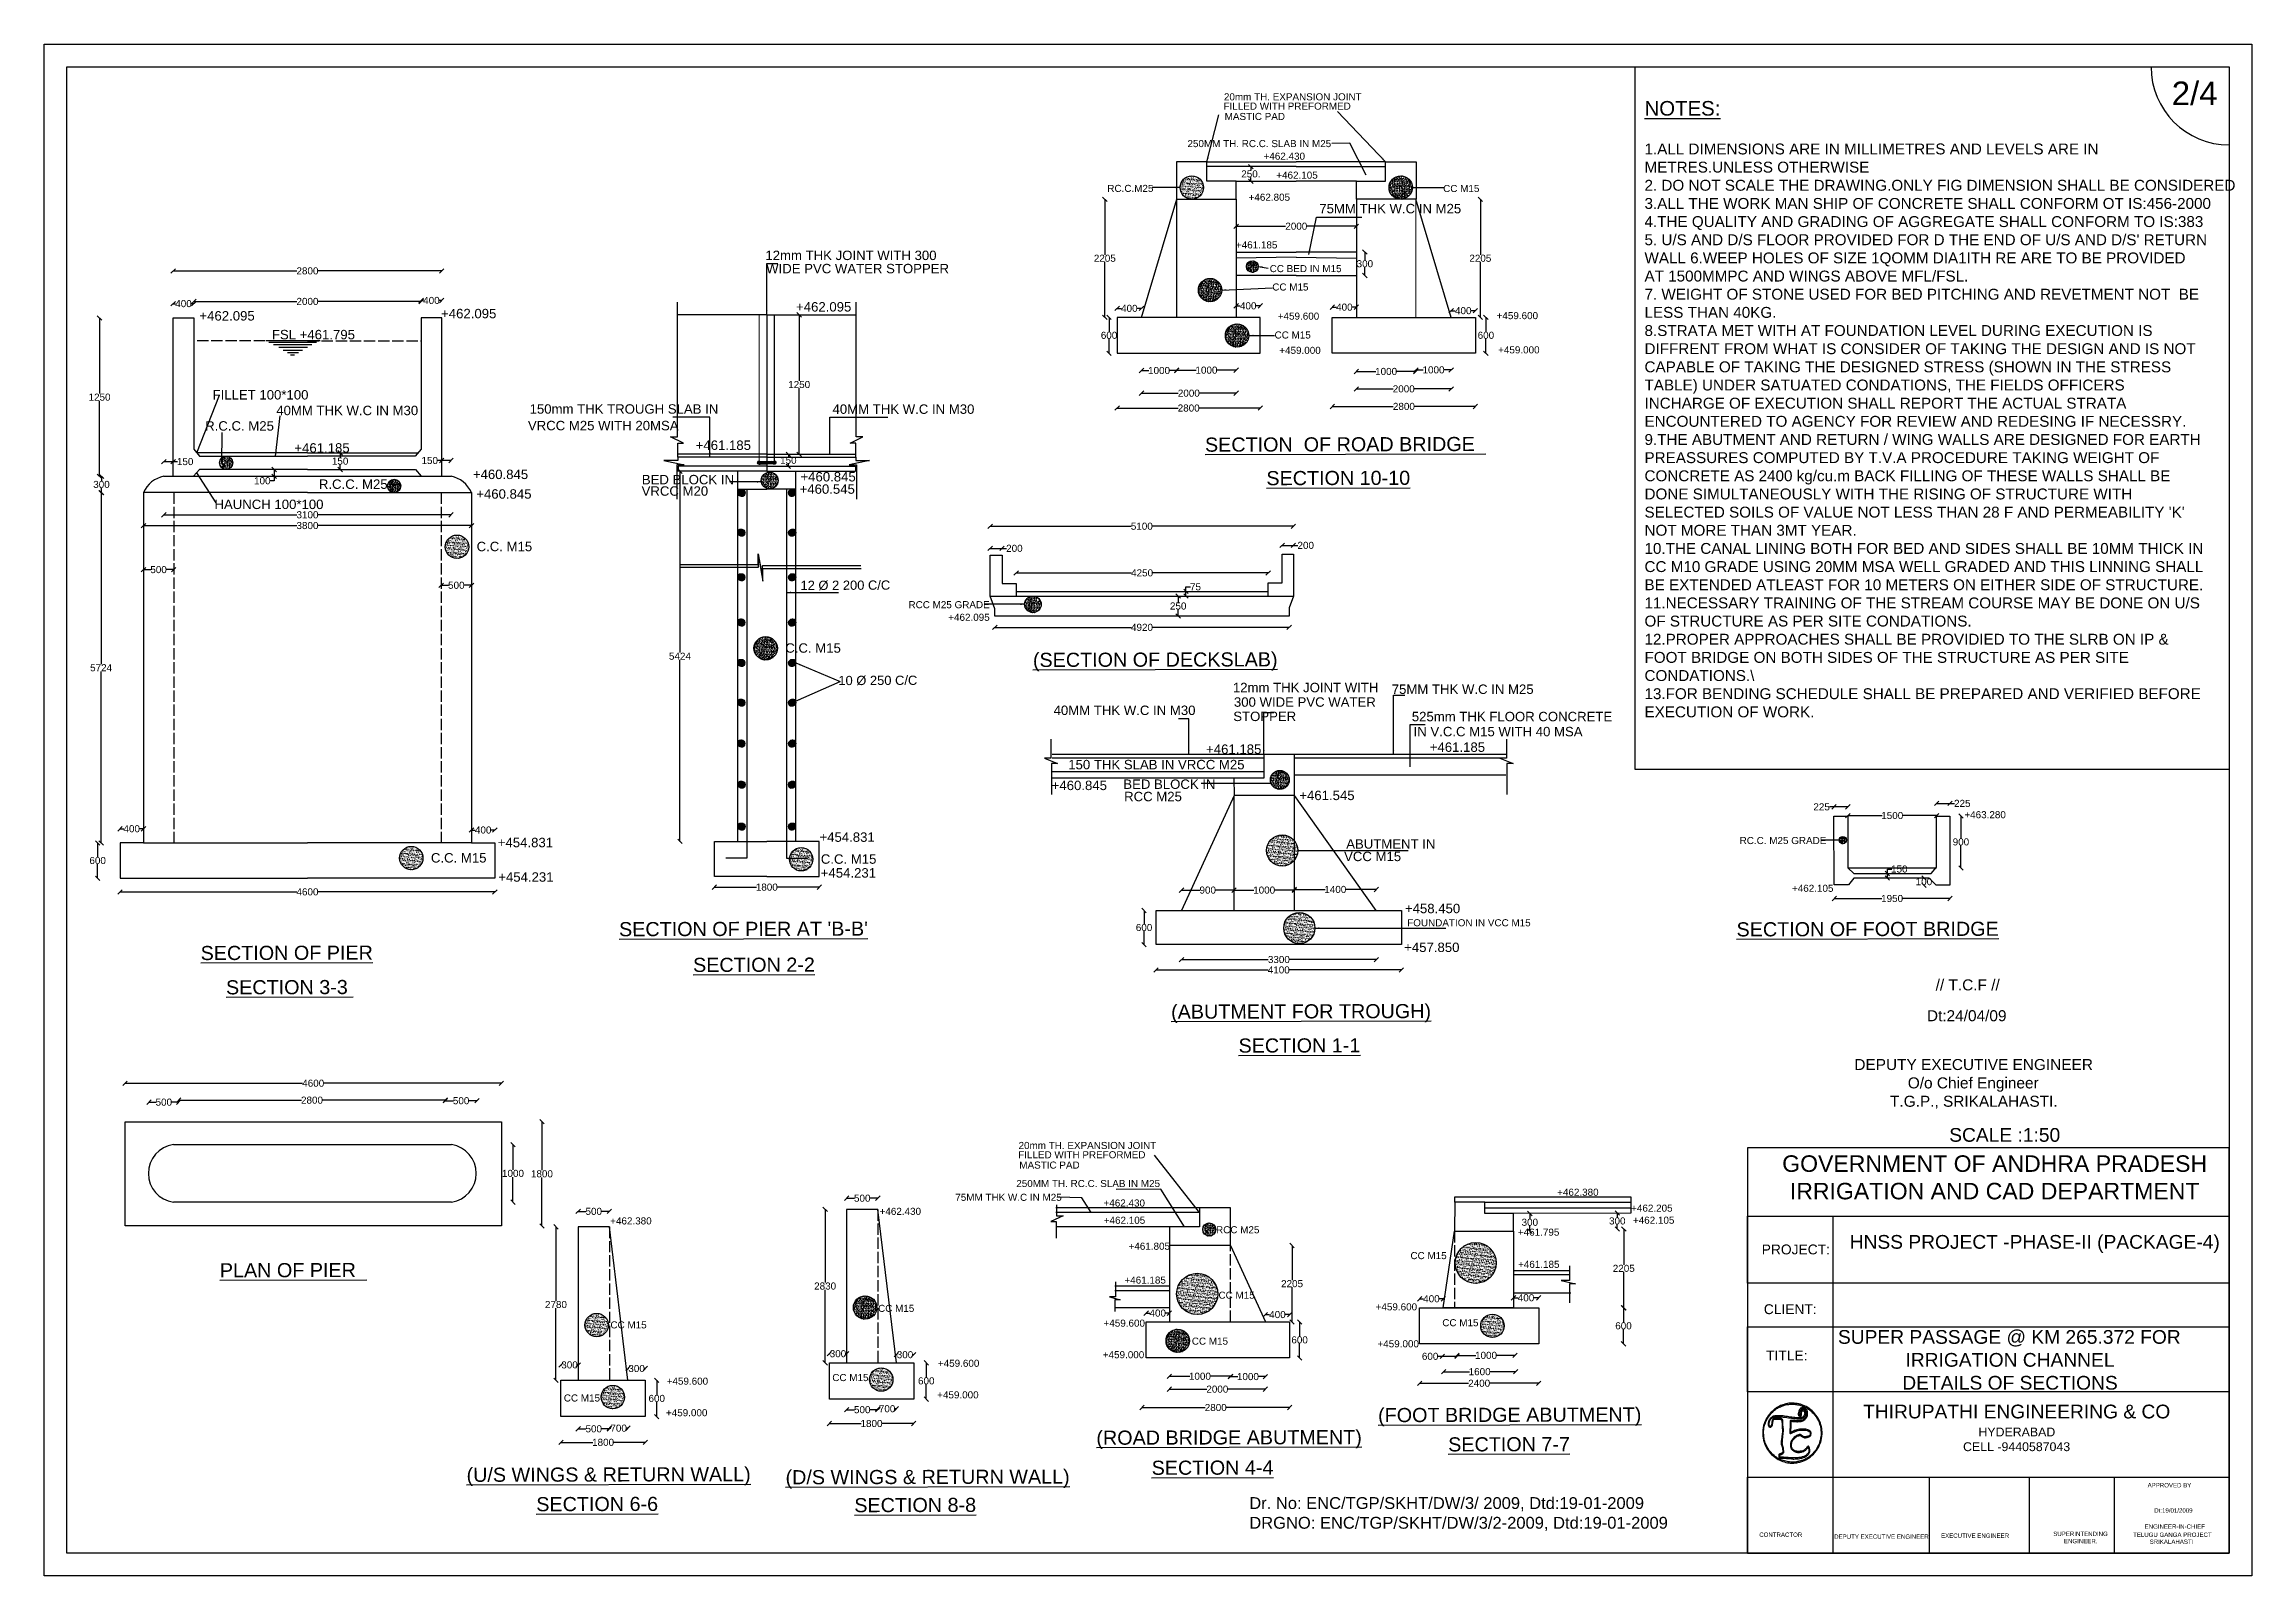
# Model space of a CAD drawing. Header units: millimetres. Extents: x 5124 to 6568637, y 2311 to 91879094.
# Drawn here: x 3482927 to 3529783, y 45931808 to 45964315 of the extents above; entities that cross this region are included whole.
import ezdxf

# ---------------------------------------------------------------- set-up
doc = ezdxf.new("R2010")
doc.units = ezdxf.units.MM
doc.header["$MEASUREMENT"] = 0
doc.linetypes.add('ACAD_ISO02W100', pattern=[15, 12, -3])
for name, color, linetype in [('DIMENSION', 7, 'Continuous'), ('DRAWING', 7, 'Continuous'), ('TEXT', 7, 'Continuous')]:
    doc.layers.add(name, color=color, linetype=linetype)
doc.styles.get("Standard").update_dxf_attribs({"font": 'arial.ttf', "height": 150})
doc.dimstyles.get("Standard").update_dxf_attribs({"dimtxt": 200, "dimasz": 110, "dimexe": 0.18, "dimexo": 0.0625, "dimgap": 0.09, "dimtad": 0, "dimtih": 1, "dimtoh": 1, "dimdec": 0, "dimzin": 0, "dimdsep": 46, "dimtxsty": 'Standard', "dimblk": 'OBLIQUE', "dimcen": 0.09, "dimse1": 1, "dimse2": 1, "dimadec": 0, "dimazin": 0, "dimtfac": 1, "dimtdec": 0, "dimtofl": 0, "dimtmove": 0, "dimatfit": 3, "dimfxl": 1, "dimtolj": 1, "dimtzin": 0, "dimarcsym": 0})
pattern_1 = [(45, (0, 0), (-0.08838834764832, 0.08838834764832), [])]
pattern_2 = [(135, (6996529.15798, 0), (0.08838834764832, 0.08838834764832), [])]

msp = doc.modelspace()

# ---------------------------------------------------------------- texts
at = {"layer": 'DRAWING', "insert": (3516893.1, 45963107.7), "char_height": 231.174, "width": 11929.441, "attachment_point": 1}
msp.add_mtext("{\\H1.3398x;\\LNOTES:  }\\P\\P1.ALL DIMENSIONS ARE IN MILLIMETRES AND LEVELS ARE IN METRES.UNLESS OTHERWISE \\P2. DO NOT SCALE THE DRAWING.ONLY FIG DIMENSION SHALL BE CONSIDERED \\P3.ALL THE WORK MAN SHIP OF CONCRETE SHALL CONFORM OT IS:456-2000\\P4.THE QUALITY AND GRADING OF AGGREGATE SHALL CONFORM TO IS:383\\P5. U/S AND D/S FLOOR PROVIDED FOR D THE END OF U/S AND D/S' RETURN WALL 6.WEEP HOLES OF SIZE 1QOMM DIA1ITH RE ARE TO BE PROVIDED AT 1500MMPC AND WINGS ABOVE MFL/FSL.\\P7. WEIGHT OF STONE USED FOR BED PITCHING AND REVETMENT NOT  BE LESS THAN 40KG. \\P8.STRATA MET WITH AT FOUNDATION LEVEL DURING EXECUTION IS DIFFRENT FROM WHAT IS CONSIDER OF TAKING THE DESIGN AND IS NOT CAPABLE OF TAKING THE DESIGNED STRESS (SHOWN IN THE STRESS TABLE) UNDER SATUATED CONDATIONS, THE FIELDS OFFICERS INCHARGE OF EXECUTION SHALL REPORT THE ACTUAL STRATA ENCOUNTERED TO AGENCY FOR REVIEW AND REDESING IF NECESSRY. \\P9.THE ABUTMENT AND RETURN / WING WALLS ARE DESIGNED FOR EARTH PREASSURES COMPUTED BY T.V.A PROCEDURE TAKING WEIGHT OF CONCRETE AS 2400 kg/cu.m BACK FILLING OF THESE WALLS SHALL BE DONE SIMULTANEOUSLY WITH THE RISING OF STRUCTURE WITH SELECTED SOILS OF VALUE NOT LESS THAN 28 F AND PERMEABILITY 'K' NOT MORE THAN 3MT YEAR.\\P10.THE CANAL LINING BOTH FOR BED AND SIDES SHALL BE 10MM THICK IN CC M10 GRADE USING 20MM MSA WELL GRADED AND THIS LINNING SHALL BE EXTENDED ATLEAST FOR 10 METERS ON EITHER SIDE OF STRUCTURE.\\P11.NECESSARY TRAINING OF THE STREAM COURSE MAY BE DONE ON U/S OF STRUCTURE AS PER SITE CONDATIONS.\\P12.PROPER APPROACHES SHALL BE PROVIDIED TO THE SLRB ON IP & FOOT BRIDGE ON BOTH SIDES OF THE STRUCTURE AS PER SITE CONDATIONS.\\\\\\P13.FOR BENDING SCHEDULE SHALL BE PREPARED AND VERIFIED BEFORE EXECUTION OF WORK.", dxfattribs=at)
at = {"layer": 'DRAWING', "char_height": 196.162, "width": 0.000000000289, "attachment_point": 1, "rotation": 0.1975}
for s, insert in [('12 Ø 2 200 C/C', (3498979.6, 45952926.7)), ('10 Ø 250 C/C', (3499783.1, 45950907.4))]:
    msp.add_mtext(s, dxfattribs=dict(at, insert=insert))
at = {"layer": 'TEXT'}
for s, height, p in [('20mm TH. EXPANSION JOINT ', 150, (3507966.4, 45963121.9)), ('2/4', 500, (3528083.7, 45963021.5)), ('FILLED WITH PREFORMED', 150, (3507958.8, 45962924.5)), ('MASTIC PAD', 150, (3507982.5, 45962705.5)), ('250MM TH. RC.C. SLAB IN M25', 150, (3507192.9, 45962129.3)), ('+462.430', 150, (3508808.4, 45961861.4)), ('+462.105', 150, (3509078, 45961460.1)), (' RC.C.M25', 150, (3505434, 45961178.7)), ('+462.805', 150, (3508490.7, 45960990.8)), ('75MM THK W.C IN M25', 200, (3509991.5, 45960724.8)), ('CC M15', 150, (3512620.4, 45961176.1)), ('+461.185', 150, (3508221.6, 45959979.2)), ('WIDE PVC WATER STOPPER', 200, (3498251.6, 45959451.8)), ('12mm THK JOINT WITH 300', 200, (3498235.2, 45959732.5)), ('CC BED IN M15', 150, (3508938, 45959476.1)), ('CC M15', 150, (3508993.1, 45959086.1)), (' +462.095', 200, (3486145.9, 45958449)), (' +462.095', 200, (3491274.5, 45958496.9)), ('+462.095', 200, (3498885.8, 45958639.9)), ('+459.600', 150, (3509109.8, 45958468)), ('+459.600', 150, (3513754.4, 45958478.3)), ('FSL +461.795', 200, (3487760.9, 45958050.5)), ('CC M15', 150, (3509041.8, 45958067.6)), ('+459.000', 150, (3509141.9, 45957741.4)), ('+459.000', 150, (3513786.5, 45957751.7)), ('FILLET 100*100', 200, (3486502.2, 45956773)), ('R.C.C. M25  ', 200, (3486345, 45956112.6)), ('40MM THK W.C IN M30', 200, (3487854.4, 45956440.6)), ('VRCC M25 WITH 20MSA', 200, (3493194.5, 45956120)), ('150mm THK TROUGH SLAB IN', 200, (3493230.6, 45956472.1)), ('40MM THK W.C IN M30', 200, (3499659.3, 45956468.8)), ('+461.185', 200, (3488238.4, 45955645.4)), ('+461.185', 200, (3496755.8, 45955703.2)), ('R.C.C. M25  ', 200, (3488758.5, 45954876.3)), (' +460.845', 200, (3491949.4, 45955084.8)), (' +460.845', 200, (3492020.9, 45954668.3)), ('VRCC M20', 200, (3495607.7, 45954730.7)), ('BED BLOCK IN', 200, (3495612.8, 45954973.1)), ('+460.545', 200, (3498961.1, 45954772.7)), ('+460.845', 200, (3498979.6, 45955034)), ('HAUNCH 100*100', 200, (3486542, 45954448.2)), (' C.C. M15  ', 200, (3492028.2, 45953553.5)), ('RCC M25 GRADE', 150, (3501272.1, 45952343.7)), ('+462.095', 150, (3502116.1, 45952076.3)), (' C.C. M15  ', 200, (3498579.3, 45951399)), ('12mm THK JOINT WITH  ', 200, (3508156.8, 45950560.8)), ('75MM THK W.C IN M25', 200, (3511528.9, 45950525)), ('40MM THK W.C IN M30', 200, (3504351.8, 45950077.3)), ('STOPPER', 200, (3508165.3, 45949948.6)), ('300 WIDE PVC WATER ', 200, (3508179.2, 45950252.4)), ('525mm THK FLOOR CONCRETE', 200, (3511954.7, 45949944.8)), ('IN V.C.C M15 WITH 40 MSA', 200, (3511992.7, 45949625.5)), ('+461.185', 200, (3507588.6, 45949252.2)), ('+461.185', 200, (3512336.4, 45949295.3)), ('150 THK SLAB IN VRCC M25', 200, (3504662.9, 45948925)), ('+460.845', 200, (3504311.9, 45948483.7)), ('BED BLOCK IN ', 200, (3505831.5, 45948509.4)), ('RCC M25', 200, (3505848.7, 45948247.5)), ('+461.545', 200, (3509566.9, 45948271.4)), ('+463.280', 150, (3523682.5, 45947886.5)), (' +454.831', 200, (3492478, 45947271.4)), ('+454.831', 200, (3499383, 45947385.9)), ('ABUTMENT IN ', 200, (3510562.3, 45947241.8)), (' RC.C. M25 GRADE', 150, (3518854.6, 45947338)), (' C.C. M15  ', 200, (3491058.3, 45946946.6)), (' C.C. M15  ', 200, (3499333.7, 45946920.2)), ('VCC M15', 200, (3510517.1, 45946976.1)), (' +454.231', 200, (3492487.8, 45946539.3)), ('+454.231', 200, (3499410.4, 45946627.2)), ('+462.105', 150, (3520023.5, 45946324.7)), ('+458.450', 200, (3511808.5, 45945871.2)), ('FOUNDATION IN VCC M15', 150, (3511857.5, 45945593.5)), ('+457.850', 200, (3511792.6, 45945047.2)), ('// T.C.F //', 233.833, (3523072.3, 45944232.9)), ('Dt:24/04/09', 233.833, (3522887.1, 45943578.4)), ('FILLED WITH PREFORMED', 150, (3503600.5, 45940669.9)), ('20mm TH. EXPANSION JOINT ', 150, (3503608.1, 45940867.2)), ('MASTIC PAD', 150, (3503624.2, 45940450.9)), ('75MM THK W.C IN M25', 150, (3502265.4, 45939766.9)), ('250MM TH. RC.C. SLAB IN M25', 150, (3503560.1, 45940058.9)), ('+462.380', 150, (3515039.3, 45939874.4)), ('+462.380', 150, (3494941.2, 45939265.9)), ('+462.430', 150, (3500658.9, 45939468.8)), ('+462.430', 150, (3505411.7, 45939645.5)), ('+462.105', 150, (3505416.9, 45939279.7)), ('+462.205', 150, (3516609.7, 45939536.9)), ('+462.105', 150, (3516648, 45939280.4)), ('RCC M25', 150, (3507800.2, 45939078.2)), ('+461.795', 150, (3514206.1, 45939027.5)), ('+461.805', 150, (3505943, 45938728.4)), ('CC M15', 150, (3511925.7, 45938529.2)), ('+461.185', 150, (3514209.5, 45938344.4)), ('+461.185', 150, (3505855.3, 45938009.9)), ('CC M15', 150, (3500626.9, 45937410.1)), ('CC M15', 150, (3507851.5, 45937689.2)), ('+459.600', 150, (3511187.1, 45937441.4)), ('CC M15', 150, (3494946.3, 45937059.1)), ('+459.600', 150, (3505411.6, 45937096.4)), ('CC M15', 150, (3512601.4, 45937105.2)), ('+459.000', 150, (3505396.1, 45936426.6)), ('CC M15', 150, (3507285.4, 45936714.2)), ('+459.000', 150, (3511225.9, 45936658.5)), ('CC M15', 150, (3499655.2, 45935941.1)), ('+459.600', 150, (3501896.5, 45936244.2)), ('CC M15', 150, (3493956.7, 45935507.9)), ('+459.600', 150, (3496140.1, 45935865.2)), ('+459.000', 150, (3501881.1, 45935574.4)), ('+459.000', 150, (3496124.6, 45935195.4)), ('APPROVED BY', 92.589, (3527571, 45933685.6)), ('Dt:19/01/2009', 92.589, (3527712.2, 45933148.8)), ('CONTRACTOR', 92.59, (3519328.6, 45932635.4)), ('TELUGU GANGA PROJECT', 92.589, (3527263.2, 45932634)), ('SRIKALAHASTI', 92.589, (3527614.5, 45932485.7))]:
    msp.add_text(s, height=height, dxfattribs=at).set_placement(p)
for s, p in [('%%USECTION  OF ROAD BRIDGE  ', (3507565.1, 45955665.1)), ('%%USECTION 10-10', (3508868.5, 45954954.1)), ('%%U(SECTION OF DECKSLAB)', (3503913.4, 45951096.8)), ("%%USECTION OF PIER AT 'B-B'", (3495129, 45945381.8)), ('%%USECTION OF FOOT BRIDGE', (3518847.4, 45945378.1)), ('%%USECTION OF PIER', (3486249.1, 45944875.9)), ('%%USECTION 2-2', (3496700.1, 45944623.8)), ('%%USECTION 3-3 ', (3486787.4, 45944148.1)), ('%%U(ABUTMENT FOR TROUGH)', (3506846, 45943631.1)), ('%%USECTION 1-1', (3508277.5, 45942911.7)), ('%%UPLAN OF PIER  ', (3486656.6, 45938142.3)), ('%%U(FOOT BRIDGE ABUTMENT)', (3511239.5, 45935069.3)), ('%%U(ROAD BRIDGE ABUTMENT)', (3505260.1, 45934589.4)), ('%%USECTION 7-7', (3512726.4, 45934447.9)), ('%%USECTION 4-4', (3506432.9, 45933951.5)), ('%%U(U/S WINGS & RETURN WALL)', (3491893.1, 45933802.2)), ('%%U(D/S WINGS & RETURN WALL)', (3498663, 45933750.5)), ('%%USECTION 6-6', (3493372.9, 45933179.4)), ('%%USECTION 8-8', (3500122.5, 45933158.3))]:
    msp.add_text(s, height=300, rotation=0.1412, dxfattribs=at).set_placement(p)
at = {"layer": 'TEXT', "color": 7}
msp.add_text('SCALE :1:50', height=291.671, dxfattribs=at).set_placement((3523360.4, 45941020.1))
at = {"layer": 'TEXT', "attachment_point": 1}
for s, insert, char_height, width in [('\\pi1491;DEPUTY EXECUTIVE ENGINEER\\P\\pi2625;O/o Chief Engineer\\P\\pi2247.6;T.G.P., SRIKALAHASTI. ', (3519856, 45942776.5), 233.833, 8016.963), ('PROJECT:', (3519381.3, 45938839.9), 209.55, 1955.142), ('CLIENT:', (3519425.6, 45937571.7), 209.55, 1955.142), ('\\pi788.37;SUPER PASSAGE @ KM 265.372 FOR \\P\\pi2221.9;IRRIGATION CHANNEL\\P\\pi2153.9;DETAILS OF SECTIONS', (3520210.4, 45937023.9), 291.671, 8828.537), ('TITLE:', (3519473.9, 45936589.6), 209.55, 1136.29), ('\\pi1281.1;THIRUPATHI ENGINEERING & CO\\P\\pi3729.3;{\\H0.64302x;HYDERABAD\\P\\pi3403.3;CELL -9440587043}', (3520251.4, 45935441.2), 291.671, 9054.276), ('Dr. No: ENC/TGP/SKHT/DW/3/ 2009, Dtd:19-01-2009\\PDRGNO: ENC/TGP/SKHT/DW/3/2-2009, Dtd:19-01-2009', (3508504.9, 45933478.1), 250.979, 10962.164), ('ENGINEER-IN-CHIEF  ', (3527507.8, 45932900.4), 92.589, 1630.941), ('DEPUTY EXECUTIVE ENGINEER  ', (3520919.4, 45932686.8), 92.589, 2600.42), ('  EXECUTIVE ENGINEER  ', (3523115.1, 45932706.9), 92.589, 2600.42), ('\\pi243.89;SUPERINTENDING \\P\\pi470.44;ENGINEER.', (3525325.3, 45932746), 92.589, 1630.941)]:
    msp.add_mtext(s, dxfattribs=dict(at, insert=insert, char_height=char_height, width=width))
at = {"layer": 'TEXT', "color": 7, "width": 9981.721, "attachment_point": 5}
for s, insert, char_height in [('GOVERNMENT OF ANDHRA PRADESH\\PIRRIGATION AND CAD DEPARTMENT', (3524324.7, 45940263), 350.005), ('HNSS PROJECT -PHASE-II (PACKAGE-4)', (3525175.3, 45938851.8), 291.671)]:
    msp.add_mtext(s, dxfattribs=dict(at, insert=insert, char_height=char_height))

# ---------------------------------------------------------------- blocks, each defined once
blk = doc.blocks.new('_Oblique')
at = {"color": 0, "linetype": 'ByBlock', "lineweight": -2}
blk.add_line((-0.5, -0.5), (0.5, 0.5), dxfattribs=at)
blk = doc.blocks.new('*D46')
at = {"layer": 'Defpoints', "color": 0}
for p in [(3486103, 45958807), (3485666, 45958504), (3486103, 45958504)]:
    blk.add_point(p, dxfattribs=at)
at = {"layer": 'DIMENSION', "color": 0, "lineweight": -2}
for p, q in [((3485666, 45958807), (3485716, 45958807)), ((3486103, 45958807), (3486053, 45958807))]:
    blk.add_line(p, q, dxfattribs=at)
at = {"layer": 'DIMENSION', "color": 0, "lineweight": -2, "xscale": 95, "yscale": 95, "zscale": 95, "rotation": 180}
blk.add_blockref('_Oblique', (3485666, 45958807), dxfattribs=at)
at = {"layer": 'DIMENSION', "color": 0, "lineweight": -2, "xscale": 95, "yscale": 95, "zscale": 95}
blk.add_blockref('_Oblique', (3486103, 45958807), dxfattribs=at)
at = {"layer": 'DIMENSION', "color": 0, "insert": (3485885, 45958807), "char_height": 150, "attachment_point": 5}
blk.add_mtext('\\A1;400', dxfattribs=at)
blk = doc.blocks.new('*D47')
at = {"layer": 'Defpoints', "color": 0}
for p in [(3490928, 45958854), (3486103, 45958504), (3490928, 45958504)]:
    blk.add_point(p, dxfattribs=at)
at = {"layer": 'DIMENSION', "color": 0, "lineweight": -2}
for p, q in [((3486103, 45958854), (3488291, 45958854)), ((3490928, 45958854), (3488741, 45958854))]:
    blk.add_line(p, q, dxfattribs=at)
at = {"layer": 'DIMENSION', "color": 0, "lineweight": -2, "xscale": 95, "yscale": 95, "zscale": 95, "rotation": 180}
blk.add_blockref('_Oblique', (3486103, 45958854), dxfattribs=at)
at = {"layer": 'DIMENSION', "color": 0, "lineweight": -2, "xscale": 95, "yscale": 95, "zscale": 95}
blk.add_blockref('_Oblique', (3490928, 45958854), dxfattribs=at)
at = {"layer": 'DIMENSION', "color": 0, "insert": (3488516, 45958854), "char_height": 150, "attachment_point": 5}
blk.add_mtext('\\A1;2000', dxfattribs=at)
blk = doc.blocks.new('*D48')
at = {"layer": 'Defpoints', "color": 0}
for p in [(3491365, 45958875), (3490928, 45958504), (3491365, 45958504)]:
    blk.add_point(p, dxfattribs=at)
at = {"layer": 'DIMENSION', "color": 0, "lineweight": -2}
for p, q in [((3490928, 45958875), (3490978, 45958875)), ((3491365, 45958875), (3491315, 45958875))]:
    blk.add_line(p, q, dxfattribs=at)
at = {"layer": 'DIMENSION', "color": 0, "lineweight": -2, "xscale": 95, "yscale": 95, "zscale": 95, "rotation": 180}
blk.add_blockref('_Oblique', (3490928, 45958875), dxfattribs=at)
at = {"layer": 'DIMENSION', "color": 0, "lineweight": -2, "xscale": 95, "yscale": 95, "zscale": 95}
blk.add_blockref('_Oblique', (3491365, 45958875), dxfattribs=at)
at = {"layer": 'DIMENSION', "color": 0, "insert": (3491147, 45958875), "char_height": 150, "attachment_point": 5}
blk.add_mtext('\\A1;400', dxfattribs=at)
blk = doc.blocks.new('*D49')
at = {"layer": 'Defpoints', "color": 0}
for p in [(3491365, 45959502), (3485666, 45958504), (3491365, 45958504)]:
    blk.add_point(p, dxfattribs=at)
at = {"layer": 'DIMENSION', "color": 0, "lineweight": -2}
for p, q in [((3485666, 45959502), (3488291, 45959502)), ((3491365, 45959502), (3488741, 45959502))]:
    blk.add_line(p, q, dxfattribs=at)
at = {"layer": 'DIMENSION', "color": 0, "lineweight": -2, "xscale": 95, "yscale": 95, "zscale": 95, "rotation": 180}
blk.add_blockref('_Oblique', (3485666, 45959502), dxfattribs=at)
at = {"layer": 'DIMENSION', "color": 0, "lineweight": -2, "xscale": 95, "yscale": 95, "zscale": 95}
blk.add_blockref('_Oblique', (3491365, 45959502), dxfattribs=at)
at = {"layer": 'DIMENSION', "color": 0, "insert": (3488516, 45959502), "char_height": 150, "attachment_point": 5}
blk.add_mtext('\\A1;2800', dxfattribs=at)
blk = doc.blocks.new('*D50')
at = {"layer": 'Defpoints', "color": 0}
for p in [(3487810, 45955288), (3487810, 45955143), (3487810, 45955143)]:
    blk.add_point(p, dxfattribs=at)
at = {"layer": 'DIMENSION', "color": 0, "lineweight": -2}
for p, q in [((3487810, 45955048), (3487715, 45955048)), ((3487810, 45955288), (3487810, 45955143)), ((3487810, 45955143), (3487810, 45955048))]:
    blk.add_line(p, q, dxfattribs=at)
at = {"layer": 'DIMENSION', "color": 0, "lineweight": -2, "xscale": 95, "yscale": 95, "zscale": 95}
for p, rotation in [((3487810, 45955288), 90), ((3487810, 45955143), 270)]:
    blk.add_blockref('_Oblique', p, dxfattribs=dict(at, rotation=rotation))
at = {"layer": 'DIMENSION', "color": 0, "insert": (3487557, 45955048), "char_height": 150, "attachment_point": 5}
blk.add_mtext('\\A1;100', dxfattribs=at)
blk = doc.blocks.new('*D51')
at = {"layer": 'Defpoints', "color": 0}
for p in [(3485666, 45955455), (3485468, 45955143), (3485666, 45955143)]:
    blk.add_point(p, dxfattribs=at)
at = {"layer": 'DIMENSION', "color": 0, "lineweight": -2}
for p, q in [((3485468, 45955455), (3485666, 45955455)), ((3485666, 45955455), (3485761, 45955455))]:
    blk.add_line(p, q, dxfattribs=at)
at = {"layer": 'DIMENSION', "color": 0, "lineweight": -2, "xscale": 95, "yscale": 95, "zscale": 95, "rotation": 180}
blk.add_blockref('_Oblique', (3485468, 45955455), dxfattribs=at)
at = {"layer": 'DIMENSION', "color": 0, "lineweight": -2, "xscale": 95, "yscale": 95, "zscale": 95}
blk.add_blockref('_Oblique', (3485666, 45955455), dxfattribs=at)
at = {"layer": 'DIMENSION', "color": 0, "insert": (3485920, 45955455), "char_height": 150, "attachment_point": 5}
blk.add_mtext('\\A1;150', dxfattribs=at)
blk = doc.blocks.new('*D52')
at = {"layer": 'Defpoints', "color": 0}
for p in [(3489156, 45955642), (3489209, 45955642), (3489157, 45955288)]:
    blk.add_point(p, dxfattribs=at)
at = {"layer": 'DIMENSION', "color": 0, "lineweight": -2}
for p, q in [((3489209, 45955642), (3489209, 45955542)), ((3489209, 45955288), (3489209, 45955388))]:
    blk.add_line(p, q, dxfattribs=at)
at = {"layer": 'DIMENSION', "color": 0, "lineweight": -2, "xscale": 95, "yscale": 95, "zscale": 95}
for p, rotation in [((3489209, 45955642), 90), ((3489209, 45955288), 270)]:
    blk.add_blockref('_Oblique', p, dxfattribs=dict(at, rotation=rotation))
at = {"layer": 'DIMENSION', "color": 0, "insert": (3489209, 45955465), "char_height": 150, "attachment_point": 5}
blk.add_mtext('\\A1;150', dxfattribs=at)
blk = doc.blocks.new('*D53')
at = {"layer": 'Defpoints', "color": 0}
for p in [(3491365, 45955478), (3491365, 45955143), (3491563, 45955143)]:
    blk.add_point(p, dxfattribs=at)
at = {"layer": 'DIMENSION', "color": 0, "lineweight": -2}
for p, q in [((3491365, 45955478), (3491270, 45955478)), ((3491563, 45955478), (3491365, 45955478))]:
    blk.add_line(p, q, dxfattribs=at)
at = {"layer": 'DIMENSION', "color": 0, "lineweight": -2, "xscale": 95, "yscale": 95, "zscale": 95, "rotation": 180}
blk.add_blockref('_Oblique', (3491365, 45955478), dxfattribs=at)
at = {"layer": 'DIMENSION', "color": 0, "lineweight": -2, "xscale": 95, "yscale": 95, "zscale": 95}
blk.add_blockref('_Oblique', (3491563, 45955478), dxfattribs=at)
at = {"layer": 'DIMENSION', "color": 0, "insert": (3491111, 45955478), "char_height": 150, "attachment_point": 5}
blk.add_mtext('\\A1;150', dxfattribs=at)
blk = doc.blocks.new('*D54')
at = {"layer": 'Defpoints', "color": 0}
for p in [(3485468, 45955143), (3491563, 45955143), (3491563, 45954326)]:
    blk.add_point(p, dxfattribs=at)
at = {"layer": 'DIMENSION', "color": 0, "lineweight": -2}
for p, q in [((3485468, 45954326), (3488292, 45954326)), ((3491563, 45954326), (3488739, 45954326))]:
    blk.add_line(p, q, dxfattribs=at)
at = {"layer": 'DIMENSION', "color": 0, "lineweight": -2, "xscale": 95, "yscale": 95, "zscale": 95, "rotation": 180}
blk.add_blockref('_Oblique', (3485468, 45954326), dxfattribs=at)
at = {"layer": 'DIMENSION', "color": 0, "lineweight": -2, "xscale": 95, "yscale": 95, "zscale": 95}
blk.add_blockref('_Oblique', (3491563, 45954326), dxfattribs=at)
at = {"layer": 'DIMENSION', "color": 0, "insert": (3488516, 45954326), "char_height": 150, "attachment_point": 5}
blk.add_mtext('\\A1;3100', dxfattribs=at)
blk = doc.blocks.new('*D55')
at = {"layer": 'Defpoints', "color": 0}
for p in [(3485035, 45953901), (3491996, 45954097), (3491996, 45953901)]:
    blk.add_point(p, dxfattribs=at)
at = {"layer": 'DIMENSION', "color": 0, "lineweight": -2}
for p, q in [((3485035, 45954097), (3488292, 45954097)), ((3491996, 45954097), (3488739, 45954097))]:
    blk.add_line(p, q, dxfattribs=at)
at = {"layer": 'DIMENSION', "color": 0, "lineweight": -2, "xscale": 95, "yscale": 95, "zscale": 95, "rotation": 180}
blk.add_blockref('_Oblique', (3485035, 45954097), dxfattribs=at)
at = {"layer": 'DIMENSION', "color": 0, "lineweight": -2, "xscale": 95, "yscale": 95, "zscale": 95}
blk.add_blockref('_Oblique', (3491996, 45954097), dxfattribs=at)
at = {"layer": 'DIMENSION', "color": 0, "insert": (3488516, 45954097), "char_height": 150, "attachment_point": 5}
blk.add_mtext('\\A1;3800', dxfattribs=at)
blk = doc.blocks.new('*D56')
at = {"layer": 'Defpoints', "color": 0}
for p in [(3485035, 45953162), (3485035, 45953162), (3485676, 45953162)]:
    blk.add_point(p, dxfattribs=at)
at = {"layer": 'DIMENSION', "color": 0, "lineweight": -2}
for p, q in [((3485035, 45953162), (3485190, 45953162)), ((3485676, 45953162), (3485521, 45953162))]:
    blk.add_line(p, q, dxfattribs=at)
at = {"layer": 'DIMENSION', "color": 0, "lineweight": -2, "xscale": 95, "yscale": 95, "zscale": 95, "rotation": 180}
blk.add_blockref('_Oblique', (3485035, 45953162), dxfattribs=at)
at = {"layer": 'DIMENSION', "color": 0, "lineweight": -2, "xscale": 95, "yscale": 95, "zscale": 95}
blk.add_blockref('_Oblique', (3485676, 45953162), dxfattribs=at)
at = {"layer": 'DIMENSION', "color": 0, "insert": (3485356, 45953162), "char_height": 150, "attachment_point": 5}
blk.add_mtext('\\A1;500', dxfattribs=at)
blk = doc.blocks.new('*D57')
at = {"layer": 'Defpoints', "color": 0}
for p in [(3491355, 45952830), (3491996, 45952830), (3491996, 45952830)]:
    blk.add_point(p, dxfattribs=at)
at = {"layer": 'DIMENSION', "color": 0, "lineweight": -2}
for p, q in [((3491355, 45952830), (3491510, 45952830)), ((3491996, 45952830), (3491841, 45952830))]:
    blk.add_line(p, q, dxfattribs=at)
at = {"layer": 'DIMENSION', "color": 0, "lineweight": -2, "xscale": 95, "yscale": 95, "zscale": 95, "rotation": 180}
blk.add_blockref('_Oblique', (3491355, 45952830), dxfattribs=at)
at = {"layer": 'DIMENSION', "color": 0, "lineweight": -2, "xscale": 95, "yscale": 95, "zscale": 95}
blk.add_blockref('_Oblique', (3491996, 45952830), dxfattribs=at)
at = {"layer": 'DIMENSION', "color": 0, "insert": (3491675, 45952830), "char_height": 150, "attachment_point": 5}
blk.add_mtext('\\A1;500', dxfattribs=at)
blk = doc.blocks.new('*D58')
at = {"layer": 'Defpoints', "color": 0}
for p in [(3484537, 45947663), (3484537, 45947362), (3485035, 45947362)]:
    blk.add_point(p, dxfattribs=at)
at = {"layer": 'DIMENSION', "color": 0, "lineweight": -2}
for p, q in [((3484537, 45947663), (3484618, 45947663)), ((3485035, 45947663), (3484955, 45947663))]:
    blk.add_line(p, q, dxfattribs=at)
at = {"layer": 'DIMENSION', "color": 0, "lineweight": -2, "xscale": 95, "yscale": 95, "zscale": 95, "rotation": 180}
blk.add_blockref('_Oblique', (3484537, 45947663), dxfattribs=at)
at = {"layer": 'DIMENSION', "color": 0, "lineweight": -2, "xscale": 95, "yscale": 95, "zscale": 95}
blk.add_blockref('_Oblique', (3485035, 45947663), dxfattribs=at)
at = {"layer": 'DIMENSION', "color": 0, "insert": (3484786, 45947663), "char_height": 150, "attachment_point": 5}
blk.add_mtext('\\A1;400', dxfattribs=at)
blk = doc.blocks.new('*D59')
at = {"layer": 'Defpoints', "color": 0}
for p in [(3491996, 45947636), (3491996, 45947362), (3492494, 45947362)]:
    blk.add_point(p, dxfattribs=at)
at = {"layer": 'DIMENSION', "color": 0, "lineweight": -2}
for p, q in [((3491996, 45947636), (3492076, 45947636)), ((3492494, 45947636), (3492413, 45947636))]:
    blk.add_line(p, q, dxfattribs=at)
at = {"layer": 'DIMENSION', "color": 0, "lineweight": -2, "xscale": 95, "yscale": 95, "zscale": 95, "rotation": 180}
blk.add_blockref('_Oblique', (3491996, 45947636), dxfattribs=at)
at = {"layer": 'DIMENSION', "color": 0, "lineweight": -2, "xscale": 95, "yscale": 95, "zscale": 95}
blk.add_blockref('_Oblique', (3492494, 45947636), dxfattribs=at)
at = {"layer": 'DIMENSION', "color": 0, "insert": (3492245, 45947636), "char_height": 150, "attachment_point": 5}
blk.add_mtext('\\A1;400', dxfattribs=at)
blk = doc.blocks.new('*D60')
at = {"layer": 'Defpoints', "color": 0}
for p in [(3484537, 45946613), (3492494, 45946613), (3492494, 45946323)]:
    blk.add_point(p, dxfattribs=at)
at = {"layer": 'DIMENSION', "color": 0, "lineweight": -2}
for p, q in [((3484537, 45946323), (3488289, 45946323)), ((3492494, 45946323), (3488742, 45946323))]:
    blk.add_line(p, q, dxfattribs=at)
at = {"layer": 'DIMENSION', "color": 0, "lineweight": -2, "xscale": 95, "yscale": 95, "zscale": 95, "rotation": 180}
blk.add_blockref('_Oblique', (3484537, 45946323), dxfattribs=at)
at = {"layer": 'DIMENSION', "color": 0, "lineweight": -2, "xscale": 95, "yscale": 95, "zscale": 95}
blk.add_blockref('_Oblique', (3492494, 45946323), dxfattribs=at)
at = {"layer": 'DIMENSION', "color": 0, "insert": (3488516, 45946323), "char_height": 150, "attachment_point": 5}
blk.add_mtext('\\A1;4600', dxfattribs=at)
blk = doc.blocks.new('*D61')
at = {"layer": 'Defpoints', "color": 0}
for p in [(3484063, 45947362), (3484537, 45947362), (3484537, 45946613)]:
    blk.add_point(p, dxfattribs=at)
at = {"layer": 'DIMENSION', "color": 0, "lineweight": -2}
for p, q in [((3484063, 45947362), (3484063, 45947064)), ((3484063, 45946613), (3484063, 45946911))]:
    blk.add_line(p, q, dxfattribs=at)
at = {"layer": 'DIMENSION', "color": 0, "lineweight": -2, "xscale": 95, "yscale": 95, "zscale": 95}
for p, rotation in [((3484063, 45947362), 90), ((3484063, 45946613), 270)]:
    blk.add_blockref('_Oblique', p, dxfattribs=dict(at, rotation=rotation))
at = {"layer": 'DIMENSION', "color": 0, "insert": (3484063, 45946988), "char_height": 150, "attachment_point": 5}
blk.add_mtext('\\A1;600', dxfattribs=at)
blk = doc.blocks.new('*D62')
at = {"layer": 'Defpoints', "color": 0}
for p in [(3484136, 45954797), (3485035, 45954797), (3484537, 45947362)]:
    blk.add_point(p, dxfattribs=at)
at = {"layer": 'DIMENSION', "color": 0, "lineweight": -2}
for p, q in [((3484136, 45954797), (3484136, 45951156)), ((3484136, 45947362), (3484136, 45951003))]:
    blk.add_line(p, q, dxfattribs=at)
at = {"layer": 'DIMENSION', "color": 0, "lineweight": -2, "xscale": 95, "yscale": 95, "zscale": 95}
for p, rotation in [((3484136, 45954797), 90), ((3484136, 45947362), 270)]:
    blk.add_blockref('_Oblique', p, dxfattribs=dict(at, rotation=rotation))
at = {"layer": 'DIMENSION', "color": 0, "insert": (3484136, 45951080), "char_height": 150, "attachment_point": 5}
blk.add_mtext('\\A1;5724', dxfattribs=at)
blk = doc.blocks.new('*D63')
at = {"layer": 'Defpoints', "color": 0}
for p in [(3484144, 45955143), (3485666, 45955143), (3485035, 45954797)]:
    blk.add_point(p, dxfattribs=at)
at = {"layer": 'DIMENSION', "color": 0, "lineweight": -2}
for p, q in [((3484144, 45955143), (3484144, 45955047)), ((3484144, 45954797), (3484144, 45954893))]:
    blk.add_line(p, q, dxfattribs=at)
at = {"layer": 'DIMENSION', "color": 0, "lineweight": -2, "xscale": 95, "yscale": 95, "zscale": 95}
for p, rotation in [((3484144, 45955143), 90), ((3484144, 45954797), 270)]:
    blk.add_blockref('_Oblique', p, dxfattribs=dict(at, rotation=rotation))
at = {"layer": 'DIMENSION', "color": 0, "insert": (3484144, 45954970), "char_height": 150, "attachment_point": 5}
blk.add_mtext('\\A1;300', dxfattribs=at)
blk = doc.blocks.new('*D64')
at = {"layer": 'Defpoints', "color": 0}
for p in [(3484103, 45958504), (3485666, 45958504), (3484144, 45955143)]:
    blk.add_point(p, dxfattribs=at)
at = {"layer": 'DIMENSION', "color": 0, "lineweight": -2}
for p, q in [((3484103, 45958504), (3484103, 45956900)), ((3484103, 45955143), (3484103, 45956747))]:
    blk.add_line(p, q, dxfattribs=at)
at = {"layer": 'DIMENSION', "color": 0, "lineweight": -2, "xscale": 95, "yscale": 95, "zscale": 95}
for p, rotation in [((3484103, 45958504), 90), ((3484103, 45955143), 270)]:
    blk.add_blockref('_Oblique', p, dxfattribs=dict(at, rotation=rotation))
at = {"layer": 'DIMENSION', "color": 0, "insert": (3484103, 45956823), "char_height": 150, "attachment_point": 5}
blk.add_mtext('\\A1;1250', dxfattribs=at)
blk = doc.blocks.new('*D65')
at = {"layer": 'Defpoints', "color": 0}
for p in [(3498898, 45958569), (3498952, 45958569), (3498898, 45955611)]:
    blk.add_point(p, dxfattribs=at)
at = {"layer": 'DIMENSION', "color": 0, "lineweight": -2}
for p, q in [((3498952, 45958569), (3498952, 45957167)), ((3498952, 45955611), (3498952, 45957013))]:
    blk.add_line(p, q, dxfattribs=at)
at = {"layer": 'DIMENSION', "color": 0, "lineweight": -2, "xscale": 95, "yscale": 95, "zscale": 95}
for p, rotation in [((3498952, 45958569), 90), ((3498952, 45955611), 270)]:
    blk.add_blockref('_Oblique', p, dxfattribs=dict(at, rotation=rotation))
at = {"layer": 'DIMENSION', "color": 0, "insert": (3498952, 45957090), "char_height": 150, "attachment_point": 5}
blk.add_mtext('\\A1;1250', dxfattribs=at)
blk = doc.blocks.new('*D66')
at = {"layer": 'Defpoints', "color": 0}
for p in [(3498714, 45955611), (3498714, 45955355), (3498722, 45955611)]:
    blk.add_point(p, dxfattribs=at)
at = {"layer": 'DIMENSION', "color": 0, "lineweight": -2}
for p, q in [((3498722, 45955611), (3498722, 45955560)), ((3498722, 45955355), (3498722, 45955406))]:
    blk.add_line(p, q, dxfattribs=at)
at = {"layer": 'DIMENSION', "color": 0, "lineweight": -2, "xscale": 95, "yscale": 95, "zscale": 95}
for p, rotation in [((3498722, 45955611), 90), ((3498722, 45955355), 270)]:
    blk.add_blockref('_Oblique', p, dxfattribs=dict(at, rotation=rotation))
at = {"layer": 'DIMENSION', "color": 0, "insert": (3498722, 45955483), "char_height": 150, "attachment_point": 5}
blk.add_mtext('\\A1;150', dxfattribs=at)
blk = doc.blocks.new('*D67')
at = {"layer": 'Defpoints', "color": 0}
for p in [(3496593, 45955253), (3496421, 45947396), (3497151, 45947396)]:
    blk.add_point(p, dxfattribs=at)
at = {"layer": 'DIMENSION', "color": 0, "lineweight": -2}
for p, q in [((3496421, 45955253), (3496421, 45951401)), ((3496421, 45947396), (3496421, 45951247))]:
    blk.add_line(p, q, dxfattribs=at)
at = {"layer": 'DIMENSION', "color": 0, "lineweight": -2, "xscale": 95, "yscale": 95, "zscale": 95}
for p, rotation in [((3496421, 45955253), 90), ((3496421, 45947396), 270)]:
    blk.add_blockref('_Oblique', p, dxfattribs=dict(at, rotation=rotation))
at = {"layer": 'DIMENSION', "color": 0, "insert": (3496421, 45951324), "char_height": 150, "attachment_point": 5}
blk.add_mtext('\\A1;5424', dxfattribs=at)
blk = doc.blocks.new('*D68')
at = {"layer": 'Defpoints', "color": 0}
for p in [(3497151, 45946648), (3499378, 45946648), (3499378, 45946424)]:
    blk.add_point(p, dxfattribs=at)
at = {"layer": 'DIMENSION', "color": 0, "lineweight": -2}
for p, q in [((3497151, 45946424), (3498048, 45946424)), ((3499378, 45946424), (3498481, 45946424))]:
    blk.add_line(p, q, dxfattribs=at)
at = {"layer": 'DIMENSION', "color": 0, "lineweight": -2, "xscale": 95, "yscale": 95, "zscale": 95, "rotation": 180}
blk.add_blockref('_Oblique', (3497151, 45946424), dxfattribs=at)
at = {"layer": 'DIMENSION', "color": 0, "lineweight": -2, "xscale": 95, "yscale": 95, "zscale": 95}
blk.add_blockref('_Oblique', (3499378, 45946424), dxfattribs=at)
at = {"layer": 'DIMENSION', "color": 0, "insert": (3498265, 45946424), "char_height": 150, "attachment_point": 5}
blk.add_mtext('\\A1;1800', dxfattribs=at)
blk = doc.blocks.new('*D69')
at = {"layer": 'Defpoints', "color": 0}
for p in [(3505701, 45958516), (3505529, 45957755), (3505701, 45957755)]:
    blk.add_point(p, dxfattribs=at)
at = {"layer": 'DIMENSION', "color": 0, "lineweight": -2}
for p, q in [((3505529, 45958516), (3505529, 45958212)), ((3505529, 45957755), (3505529, 45958058))]:
    blk.add_line(p, q, dxfattribs=at)
at = {"layer": 'DIMENSION', "color": 0, "lineweight": -2, "xscale": 95, "yscale": 95, "zscale": 95}
for p, rotation in [((3505529, 45958516), 90), ((3505529, 45957755), 270)]:
    blk.add_blockref('_Oblique', p, dxfattribs=dict(at, rotation=rotation))
at = {"layer": 'DIMENSION', "color": 0, "insert": (3505529, 45958135), "char_height": 150, "attachment_point": 5}
blk.add_mtext('\\A1;600', dxfattribs=at)
blk = doc.blocks.new('*D70')
at = {"layer": 'Defpoints', "color": 0}
for p in [(3505701, 45958707), (3505701, 45958516), (3506216, 45958516)]:
    blk.add_point(p, dxfattribs=at)
at = {"layer": 'DIMENSION', "color": 0, "lineweight": -2}
for p, q in [((3505701, 45958707), (3505790, 45958707)), ((3506216, 45958707), (3506127, 45958707))]:
    blk.add_line(p, q, dxfattribs=at)
at = {"layer": 'DIMENSION', "color": 0, "lineweight": -2, "xscale": 95, "yscale": 95, "zscale": 95, "rotation": 180}
blk.add_blockref('_Oblique', (3505701, 45958707), dxfattribs=at)
at = {"layer": 'DIMENSION', "color": 0, "lineweight": -2, "xscale": 95, "yscale": 95, "zscale": 95}
blk.add_blockref('_Oblique', (3506216, 45958707), dxfattribs=at)
at = {"layer": 'DIMENSION', "color": 0, "insert": (3505959, 45958707), "char_height": 150, "attachment_point": 5}
blk.add_mtext('\\A1;400', dxfattribs=at)
blk = doc.blocks.new('*D71')
at = {"layer": 'Defpoints', "color": 0}
for p in [(3505439, 45961023), (3506957, 45961023), (3505701, 45958516)]:
    blk.add_point(p, dxfattribs=at)
at = {"layer": 'DIMENSION', "color": 0, "lineweight": -2}
for p, q in [((3505439, 45961023), (3505439, 45959846)), ((3505439, 45958516), (3505439, 45959693))]:
    blk.add_line(p, q, dxfattribs=at)
at = {"layer": 'DIMENSION', "color": 0, "lineweight": -2, "xscale": 95, "yscale": 95, "zscale": 95}
for p, rotation in [((3505439, 45961023), 90), ((3505439, 45958516), 270)]:
    blk.add_blockref('_Oblique', p, dxfattribs=dict(at, rotation=rotation))
at = {"layer": 'DIMENSION', "color": 0, "insert": (3505439, 45959770), "char_height": 150, "attachment_point": 5}
blk.add_mtext('\\A1;2205', dxfattribs=at)
blk = doc.blocks.new('*D72')
at = {"layer": 'Defpoints', "color": 0}
for p in [(3508227, 45958761), (3508227, 45958516), (3508738, 45958516)]:
    blk.add_point(p, dxfattribs=at)
at = {"layer": 'DIMENSION', "color": 0, "lineweight": -2}
for p, q in [((3508227, 45958761), (3508314, 45958761)), ((3508738, 45958761), (3508651, 45958761))]:
    blk.add_line(p, q, dxfattribs=at)
at = {"layer": 'DIMENSION', "color": 0, "lineweight": -2, "xscale": 95, "yscale": 95, "zscale": 95, "rotation": 180}
blk.add_blockref('_Oblique', (3508227, 45958761), dxfattribs=at)
at = {"layer": 'DIMENSION', "color": 0, "lineweight": -2, "xscale": 95, "yscale": 95, "zscale": 95}
blk.add_blockref('_Oblique', (3508738, 45958761), dxfattribs=at)
at = {"layer": 'DIMENSION', "color": 0, "insert": (3508482, 45958761), "char_height": 150, "attachment_point": 5}
blk.add_mtext('\\A1;400', dxfattribs=at)
blk = doc.blocks.new('*D73')
at = {"layer": 'Defpoints', "color": 0}
for p in [(3506216, 45958516), (3506965, 45958516), (3506216, 45957388)]:
    blk.add_point(p, dxfattribs=at)
at = {"layer": 'DIMENSION', "color": 0, "lineweight": -2}
for p, q in [((3506216, 45957388), (3506374, 45957388)), ((3506965, 45957388), (3506807, 45957388))]:
    blk.add_line(p, q, dxfattribs=at)
at = {"layer": 'DIMENSION', "color": 0, "lineweight": -2, "xscale": 95, "yscale": 95, "zscale": 95, "rotation": 180}
blk.add_blockref('_Oblique', (3506216, 45957388), dxfattribs=at)
at = {"layer": 'DIMENSION', "color": 0, "lineweight": -2, "xscale": 95, "yscale": 95, "zscale": 95}
blk.add_blockref('_Oblique', (3506965, 45957388), dxfattribs=at)
at = {"layer": 'DIMENSION', "color": 0, "insert": (3506590, 45957388), "char_height": 150, "attachment_point": 5}
blk.add_mtext('\\A1;1000', dxfattribs=at)
blk = doc.blocks.new('*D74')
at = {"layer": 'Defpoints', "color": 0}
for p in [(3508227, 45958516), (3506965, 45957388), (3508227, 45957396)]:
    blk.add_point(p, dxfattribs=at)
at = {"layer": 'DIMENSION', "color": 0, "lineweight": -2}
for p, q in [((3506965, 45957396), (3507379, 45957396)), ((3508227, 45957396), (3507813, 45957396))]:
    blk.add_line(p, q, dxfattribs=at)
at = {"layer": 'DIMENSION', "color": 0, "lineweight": -2, "xscale": 95, "yscale": 95, "zscale": 95, "rotation": 180}
blk.add_blockref('_Oblique', (3506965, 45957396), dxfattribs=at)
at = {"layer": 'DIMENSION', "color": 0, "lineweight": -2, "xscale": 95, "yscale": 95, "zscale": 95}
blk.add_blockref('_Oblique', (3508227, 45957396), dxfattribs=at)
at = {"layer": 'DIMENSION', "color": 0, "insert": (3507596, 45957396), "char_height": 150, "attachment_point": 5}
blk.add_mtext('\\A1;1000', dxfattribs=at)
blk = doc.blocks.new('*D75')
at = {"layer": 'Defpoints', "color": 0}
for p in [(3506216, 45957388), (3508227, 45957396), (3508227, 45956907)]:
    blk.add_point(p, dxfattribs=at)
at = {"layer": 'DIMENSION', "color": 0, "lineweight": -2}
for p, q in [((3506216, 45956907), (3506997, 45956907)), ((3508227, 45956907), (3507447, 45956907))]:
    blk.add_line(p, q, dxfattribs=at)
at = {"layer": 'DIMENSION', "color": 0, "lineweight": -2, "xscale": 95, "yscale": 95, "zscale": 95, "rotation": 180}
blk.add_blockref('_Oblique', (3506216, 45956907), dxfattribs=at)
at = {"layer": 'DIMENSION', "color": 0, "lineweight": -2, "xscale": 95, "yscale": 95, "zscale": 95}
blk.add_blockref('_Oblique', (3508227, 45956907), dxfattribs=at)
at = {"layer": 'DIMENSION', "color": 0, "insert": (3507222, 45956907), "char_height": 150, "attachment_point": 5}
blk.add_mtext('\\A1;2000', dxfattribs=at)
blk = doc.blocks.new('*D76')
at = {"layer": 'Defpoints', "color": 0}
for p in [(3505701, 45957755), (3508738, 45957755), (3508738, 45956591)]:
    blk.add_point(p, dxfattribs=at)
at = {"layer": 'DIMENSION', "color": 0, "lineweight": -2}
for p, q in [((3505701, 45956591), (3506994, 45956591)), ((3508738, 45956591), (3507445, 45956591))]:
    blk.add_line(p, q, dxfattribs=at)
at = {"layer": 'DIMENSION', "color": 0, "lineweight": -2, "xscale": 95, "yscale": 95, "zscale": 95, "rotation": 180}
blk.add_blockref('_Oblique', (3505701, 45956591), dxfattribs=at)
at = {"layer": 'DIMENSION', "color": 0, "lineweight": -2, "xscale": 95, "yscale": 95, "zscale": 95}
blk.add_blockref('_Oblique', (3508738, 45956591), dxfattribs=at)
at = {"layer": 'DIMENSION', "color": 0, "insert": (3507219, 45956591), "char_height": 150, "attachment_point": 5}
blk.add_mtext('\\A1;2800', dxfattribs=at)
blk = doc.blocks.new('*D77')
at = {"layer": 'Defpoints', "color": 0}
for p in [(3508227, 45960450), (3510778, 45960450), (3510778, 45960450)]:
    blk.add_point(p, dxfattribs=at)
at = {"layer": 'DIMENSION', "color": 0, "lineweight": -2}
for p, q in [((3508227, 45960450), (3509277, 45960450)), ((3510778, 45960450), (3509728, 45960450))]:
    blk.add_line(p, q, dxfattribs=at)
at = {"layer": 'DIMENSION', "color": 0, "lineweight": -2, "xscale": 95, "yscale": 95, "zscale": 95, "rotation": 180}
blk.add_blockref('_Oblique', (3508227, 45960450), dxfattribs=at)
at = {"layer": 'DIMENSION', "color": 0, "lineweight": -2, "xscale": 95, "yscale": 95, "zscale": 95}
blk.add_blockref('_Oblique', (3510778, 45960450), dxfattribs=at)
at = {"layer": 'DIMENSION', "color": 0, "insert": (3509503, 45960450), "char_height": 150, "attachment_point": 5}
blk.add_mtext('\\A1;2000', dxfattribs=at)
blk = doc.blocks.new('*D78')
at = {"layer": 'Defpoints', "color": 0}
for p in [(3510267, 45958733), (3510267, 45958516), (3510778, 45958516)]:
    blk.add_point(p, dxfattribs=at)
at = {"layer": 'DIMENSION', "color": 0, "lineweight": -2}
for p, q in [((3510267, 45958733), (3510354, 45958733)), ((3510778, 45958733), (3510691, 45958733))]:
    blk.add_line(p, q, dxfattribs=at)
at = {"layer": 'DIMENSION', "color": 0, "lineweight": -2, "xscale": 95, "yscale": 95, "zscale": 95, "rotation": 180}
blk.add_blockref('_Oblique', (3510267, 45958733), dxfattribs=at)
at = {"layer": 'DIMENSION', "color": 0, "lineweight": -2, "xscale": 95, "yscale": 95, "zscale": 95}
blk.add_blockref('_Oblique', (3510778, 45958733), dxfattribs=at)
at = {"layer": 'DIMENSION', "color": 0, "insert": (3510523, 45958733), "char_height": 150, "attachment_point": 5}
blk.add_mtext('\\A1;400', dxfattribs=at)
blk = doc.blocks.new('*D79')
at = {"layer": 'Defpoints', "color": 0}
for p in [(3512789, 45958658), (3512789, 45958516), (3513304, 45958516)]:
    blk.add_point(p, dxfattribs=at)
at = {"layer": 'DIMENSION', "color": 0, "lineweight": -2}
for p, q in [((3512789, 45958658), (3512878, 45958658)), ((3513304, 45958658), (3513215, 45958658))]:
    blk.add_line(p, q, dxfattribs=at)
at = {"layer": 'DIMENSION', "color": 0, "lineweight": -2, "xscale": 95, "yscale": 95, "zscale": 95, "rotation": 180}
blk.add_blockref('_Oblique', (3512789, 45958658), dxfattribs=at)
at = {"layer": 'DIMENSION', "color": 0, "lineweight": -2, "xscale": 95, "yscale": 95, "zscale": 95}
blk.add_blockref('_Oblique', (3513304, 45958658), dxfattribs=at)
at = {"layer": 'DIMENSION', "color": 0, "insert": (3513046, 45958658), "char_height": 150, "attachment_point": 5}
blk.add_mtext('\\A1;400', dxfattribs=at)
blk = doc.blocks.new('*D80')
at = {"layer": 'Defpoints', "color": 0}
for p in [(3510778, 45958516), (3512040, 45958516), (3512040, 45957368)]:
    blk.add_point(p, dxfattribs=at)
at = {"layer": 'DIMENSION', "color": 0, "lineweight": -2}
for p, q in [((3510778, 45957368), (3511192, 45957368)), ((3512040, 45957368), (3511626, 45957368))]:
    blk.add_line(p, q, dxfattribs=at)
at = {"layer": 'DIMENSION', "color": 0, "lineweight": -2, "xscale": 95, "yscale": 95, "zscale": 95, "rotation": 180}
blk.add_blockref('_Oblique', (3510778, 45957368), dxfattribs=at)
at = {"layer": 'DIMENSION', "color": 0, "lineweight": -2, "xscale": 95, "yscale": 95, "zscale": 95}
blk.add_blockref('_Oblique', (3512040, 45957368), dxfattribs=at)
at = {"layer": 'DIMENSION', "color": 0, "insert": (3511409, 45957368), "char_height": 150, "attachment_point": 5}
blk.add_mtext('\\A1;1000', dxfattribs=at)
blk = doc.blocks.new('*D81')
at = {"layer": 'Defpoints', "color": 0}
for p in [(3512789, 45958516), (3512040, 45957368), (3512789, 45957401)]:
    blk.add_point(p, dxfattribs=at)
at = {"layer": 'DIMENSION', "color": 0, "lineweight": -2}
for p, q in [((3512040, 45957401), (3512198, 45957401)), ((3512789, 45957401), (3512631, 45957401))]:
    blk.add_line(p, q, dxfattribs=at)
at = {"layer": 'DIMENSION', "color": 0, "lineweight": -2, "xscale": 95, "yscale": 95, "zscale": 95, "rotation": 180}
blk.add_blockref('_Oblique', (3512040, 45957401), dxfattribs=at)
at = {"layer": 'DIMENSION', "color": 0, "lineweight": -2, "xscale": 95, "yscale": 95, "zscale": 95}
blk.add_blockref('_Oblique', (3512789, 45957401), dxfattribs=at)
at = {"layer": 'DIMENSION', "color": 0, "insert": (3512415, 45957401), "char_height": 150, "attachment_point": 5}
blk.add_mtext('\\A1;1000', dxfattribs=at)
blk = doc.blocks.new('*D82')
at = {"layer": 'Defpoints', "color": 0}
for p in [(3510778, 45957368), (3512789, 45957401), (3512789, 45956998)]:
    blk.add_point(p, dxfattribs=at)
at = {"layer": 'DIMENSION', "color": 0, "lineweight": -2}
for p, q in [((3510778, 45956998), (3511558, 45956998)), ((3512789, 45956998), (3512009, 45956998))]:
    blk.add_line(p, q, dxfattribs=at)
at = {"layer": 'DIMENSION', "color": 0, "lineweight": -2, "xscale": 95, "yscale": 95, "zscale": 95, "rotation": 180}
blk.add_blockref('_Oblique', (3510778, 45956998), dxfattribs=at)
at = {"layer": 'DIMENSION', "color": 0, "lineweight": -2, "xscale": 95, "yscale": 95, "zscale": 95}
blk.add_blockref('_Oblique', (3512789, 45956998), dxfattribs=at)
at = {"layer": 'DIMENSION', "color": 0, "insert": (3511783, 45956998), "char_height": 150, "attachment_point": 5}
blk.add_mtext('\\A1;2000', dxfattribs=at)
blk = doc.blocks.new('*D83')
at = {"layer": 'Defpoints', "color": 0}
for p in [(3510267, 45957755), (3513304, 45957755), (3513304, 45956626)]:
    blk.add_point(p, dxfattribs=at)
at = {"layer": 'DIMENSION', "color": 0, "lineweight": -2}
for p, q in [((3510267, 45956626), (3511561, 45956626)), ((3513304, 45956626), (3512011, 45956626))]:
    blk.add_line(p, q, dxfattribs=at)
at = {"layer": 'DIMENSION', "color": 0, "lineweight": -2, "xscale": 95, "yscale": 95, "zscale": 95, "rotation": 180}
blk.add_blockref('_Oblique', (3510267, 45956626), dxfattribs=at)
at = {"layer": 'DIMENSION', "color": 0, "lineweight": -2, "xscale": 95, "yscale": 95, "zscale": 95}
blk.add_blockref('_Oblique', (3513304, 45956626), dxfattribs=at)
at = {"layer": 'DIMENSION', "color": 0, "insert": (3511786, 45956626), "char_height": 150, "attachment_point": 5}
blk.add_mtext('\\A1;2800', dxfattribs=at)
blk = doc.blocks.new('*D84')
at = {"layer": 'Defpoints', "color": 0}
for p in [(3513304, 45958516), (3513527, 45958516), (3513304, 45957755)]:
    blk.add_point(p, dxfattribs=at)
at = {"layer": 'DIMENSION', "color": 0, "lineweight": -2}
for p, q in [((3513527, 45958516), (3513527, 45958212)), ((3513527, 45957755), (3513527, 45958058))]:
    blk.add_line(p, q, dxfattribs=at)
at = {"layer": 'DIMENSION', "color": 0, "lineweight": -2, "xscale": 95, "yscale": 95, "zscale": 95}
for p, rotation in [((3513527, 45958516), 90), ((3513527, 45957755), 270)]:
    blk.add_blockref('_Oblique', p, dxfattribs=dict(at, rotation=rotation))
at = {"layer": 'DIMENSION', "color": 0, "insert": (3513527, 45958135), "char_height": 150, "attachment_point": 5}
blk.add_mtext('\\A1;600', dxfattribs=at)
blk = doc.blocks.new('*D85')
at = {"layer": 'Defpoints', "color": 0}
for p in [(3512040, 45961023), (3513409, 45961023), (3513304, 45958516)]:
    blk.add_point(p, dxfattribs=at)
at = {"layer": 'DIMENSION', "color": 0, "lineweight": -2}
for p, q in [((3513409, 45961023), (3513409, 45959846)), ((3513409, 45958516), (3513409, 45959693))]:
    blk.add_line(p, q, dxfattribs=at)
at = {"layer": 'DIMENSION', "color": 0, "lineweight": -2, "xscale": 95, "yscale": 95, "zscale": 95}
for p, rotation in [((3513409, 45961023), 90), ((3513409, 45958516), 270)]:
    blk.add_blockref('_Oblique', p, dxfattribs=dict(at, rotation=rotation))
at = {"layer": 'DIMENSION', "color": 0, "insert": (3513409, 45959770), "char_height": 150, "attachment_point": 5}
blk.add_mtext('\\A1;2205', dxfattribs=at)
blk = doc.blocks.new('*D86')
at = {"layer": 'Defpoints', "color": 0}
for p in [(3510484, 45959902), (3510958, 45959902), (3510484, 45959406)]:
    blk.add_point(p, dxfattribs=at)
at = {"layer": 'DIMENSION', "color": 0, "lineweight": -2}
for p, q in [((3510958, 45959902), (3510958, 45959731)), ((3510958, 45959406), (3510958, 45959578))]:
    blk.add_line(p, q, dxfattribs=at)
at = {"layer": 'DIMENSION', "color": 0, "lineweight": -2, "xscale": 95, "yscale": 95, "zscale": 95}
for p, rotation in [((3510958, 45959902), 90), ((3510958, 45959406), 270)]:
    blk.add_blockref('_Oblique', p, dxfattribs=dict(at, rotation=rotation))
at = {"layer": 'DIMENSION', "color": 0, "insert": (3510958, 45959654), "char_height": 150, "attachment_point": 5}
blk.add_mtext('\\A1;300', dxfattribs=at)
blk = doc.blocks.new('*D87')
at = {"layer": 'Defpoints', "color": 0}
for p in [(3508452, 45961715), (3508452, 45961405), (3508539, 45961715)]:
    blk.add_point(p, dxfattribs=at)
at = {"layer": 'DIMENSION', "color": 0, "lineweight": -2}
for p, q in [((3508539, 45961715), (3508539, 45961637)), ((3508539, 45961405), (3508539, 45961483))]:
    blk.add_line(p, q, dxfattribs=at)
at = {"layer": 'DIMENSION', "color": 0, "lineweight": -2, "xscale": 95, "yscale": 95, "zscale": 95}
for p, rotation in [((3508539, 45961715), 90), ((3508539, 45961405), 270)]:
    blk.add_blockref('_Oblique', p, dxfattribs=dict(at, rotation=rotation))
at = {"layer": 'DIMENSION', "color": 0, "insert": (3508539, 45961560), "char_height": 150, "attachment_point": 5}
blk.add_mtext('\\A1;250.', dxfattribs=at)
blk = doc.blocks.new('*D88')
at = {"layer": 'Defpoints', "color": 0}
for p in [(3509203, 45953491), (3509441, 45953677), (3509441, 45953491)]:
    blk.add_point(p, dxfattribs=at)
at = {"layer": 'DIMENSION', "color": 0, "lineweight": -2}
for p, q in [((3509203, 45953677), (3509441, 45953677)), ((3509441, 45953677), (3509536, 45953677))]:
    blk.add_line(p, q, dxfattribs=at)
at = {"layer": 'DIMENSION', "color": 0, "lineweight": -2, "xscale": 95, "yscale": 95, "zscale": 95, "rotation": 180}
blk.add_blockref('_Oblique', (3509203, 45953677), dxfattribs=at)
at = {"layer": 'DIMENSION', "color": 0, "lineweight": -2, "xscale": 95, "yscale": 95, "zscale": 95}
blk.add_blockref('_Oblique', (3509441, 45953677), dxfattribs=at)
at = {"layer": 'DIMENSION', "color": 0, "insert": (3509703, 45953677), "char_height": 150, "attachment_point": 5}
blk.add_mtext('\\A1;200', dxfattribs=at)
blk = doc.blocks.new('*D89')
at = {"layer": 'Defpoints', "color": 0}
for p in [(3503007, 45954083), (3503007, 45953472), (3509441, 45953491)]:
    blk.add_point(p, dxfattribs=at)
at = {"layer": 'DIMENSION', "color": 0, "lineweight": -2}
for p, q in [((3503007, 45954083), (3506000, 45954083)), ((3509441, 45954083), (3506448, 45954083))]:
    blk.add_line(p, q, dxfattribs=at)
at = {"layer": 'DIMENSION', "color": 0, "lineweight": -2, "xscale": 95, "yscale": 95, "zscale": 95, "rotation": 180}
blk.add_blockref('_Oblique', (3503007, 45954083), dxfattribs=at)
at = {"layer": 'DIMENSION', "color": 0, "lineweight": -2, "xscale": 95, "yscale": 95, "zscale": 95}
blk.add_blockref('_Oblique', (3509441, 45954083), dxfattribs=at)
at = {"layer": 'DIMENSION', "color": 0, "insert": (3506224, 45954083), "char_height": 150, "attachment_point": 5}
blk.add_mtext('\\A1;5100', dxfattribs=at)
blk = doc.blocks.new('*D90')
at = {"layer": 'Defpoints', "color": 0}
for p in [(3503007, 45953472), (3503258, 45953614), (3503258, 45953472)]:
    blk.add_point(p, dxfattribs=at)
at = {"layer": 'DIMENSION', "color": 0, "lineweight": -2}
for p, q in [((3503007, 45953614), (3503258, 45953614)), ((3503258, 45953614), (3503353, 45953614))]:
    blk.add_line(p, q, dxfattribs=at)
at = {"layer": 'DIMENSION', "color": 0, "lineweight": -2, "xscale": 95, "yscale": 95, "zscale": 95, "rotation": 180}
blk.add_blockref('_Oblique', (3503007, 45953614), dxfattribs=at)
at = {"layer": 'DIMENSION', "color": 0, "lineweight": -2, "xscale": 95, "yscale": 95, "zscale": 95}
blk.add_blockref('_Oblique', (3503258, 45953614), dxfattribs=at)
at = {"layer": 'DIMENSION', "color": 0, "insert": (3503520, 45953614), "char_height": 150, "attachment_point": 5}
blk.add_mtext('\\A1;200', dxfattribs=at)
blk = doc.blocks.new('*D91')
at = {"layer": 'Defpoints', "color": 0}
for p in [(3508905, 45953093), (3503556, 45952872), (3508905, 45952880)]:
    blk.add_point(p, dxfattribs=at)
at = {"layer": 'DIMENSION', "color": 0, "lineweight": -2}
for p, q in [((3503556, 45953093), (3506003, 45953093)), ((3508905, 45953093), (3506457, 45953093))]:
    blk.add_line(p, q, dxfattribs=at)
at = {"layer": 'DIMENSION', "color": 0, "lineweight": -2, "xscale": 95, "yscale": 95, "zscale": 95, "rotation": 180}
blk.add_blockref('_Oblique', (3503556, 45953093), dxfattribs=at)
at = {"layer": 'DIMENSION', "color": 0, "lineweight": -2, "xscale": 95, "yscale": 95, "zscale": 95}
blk.add_blockref('_Oblique', (3508905, 45953093), dxfattribs=at)
at = {"layer": 'DIMENSION', "color": 0, "insert": (3506230, 45953093), "char_height": 150, "attachment_point": 5}
blk.add_mtext('\\A1;4250', dxfattribs=at)
blk = doc.blocks.new('*D92')
at = {"layer": 'Defpoints', "color": 0}
for p in [(3507152, 45952702), (3507152, 45952602), (3507161, 45952702)]:
    blk.add_point(p, dxfattribs=at)
at = {"layer": 'DIMENSION', "color": 0, "lineweight": -2}
for p, q in [((3507161, 45952702), (3507161, 45952797)), ((3507161, 45952797), (3507256, 45952797)), ((3507161, 45952602), (3507161, 45952702))]:
    blk.add_line(p, q, dxfattribs=at)
at = {"layer": 'DIMENSION', "color": 0, "lineweight": -2, "xscale": 95, "yscale": 95, "zscale": 95}
for p, rotation in [((3507161, 45952702), 90), ((3507161, 45952602), 270)]:
    blk.add_blockref('_Oblique', p, dxfattribs=dict(at, rotation=rotation))
at = {"layer": 'DIMENSION', "color": 0, "insert": (3507363, 45952797), "char_height": 150, "attachment_point": 5}
blk.add_mtext('\\A1;75', dxfattribs=at)
blk = doc.blocks.new('*D93')
at = {"layer": 'Defpoints', "color": 0}
for p in [(3506992, 45952602), (3506992, 45952178), (3506996, 45952178)]:
    blk.add_point(p, dxfattribs=at)
at = {"layer": 'DIMENSION', "color": 0, "lineweight": -2}
for p, q in [((3506996, 45952602), (3506996, 45952467)), ((3506996, 45952178), (3506996, 45952314))]:
    blk.add_line(p, q, dxfattribs=at)
at = {"layer": 'DIMENSION', "color": 0, "lineweight": -2, "xscale": 95, "yscale": 95, "zscale": 95}
for p, rotation in [((3506996, 45952602), 90), ((3506996, 45952178), 270)]:
    blk.add_blockref('_Oblique', p, dxfattribs=dict(at, rotation=rotation))
at = {"layer": 'DIMENSION', "color": 0, "insert": (3506996, 45952390), "char_height": 150, "attachment_point": 5}
blk.add_mtext('\\A1;250', dxfattribs=at)
blk = doc.blocks.new('*D94')
at = {"layer": 'Defpoints', "color": 0}
for p in [(3503105, 45952178), (3509351, 45952178), (3509351, 45951937)]:
    blk.add_point(p, dxfattribs=at)
at = {"layer": 'DIMENSION', "color": 0, "lineweight": -2}
for p, q in [((3503105, 45951937), (3506002, 45951937)), ((3509351, 45951937), (3506455, 45951937))]:
    blk.add_line(p, q, dxfattribs=at)
at = {"layer": 'DIMENSION', "color": 0, "lineweight": -2, "xscale": 95, "yscale": 95, "zscale": 95, "rotation": 180}
blk.add_blockref('_Oblique', (3503105, 45951937), dxfattribs=at)
at = {"layer": 'DIMENSION', "color": 0, "lineweight": -2, "xscale": 95, "yscale": 95, "zscale": 95}
blk.add_blockref('_Oblique', (3509351, 45951937), dxfattribs=at)
at = {"layer": 'DIMENSION', "color": 0, "insert": (3506228, 45951937), "char_height": 150, "attachment_point": 5}
blk.add_mtext('\\A1;4920', dxfattribs=at)
blk = doc.blocks.new('*D95')
at = {"layer": 'Defpoints', "color": 0}
for p in [(3507065, 45945928), (3508181, 45946361), (3508181, 45945928)]:
    blk.add_point(p, dxfattribs=at)
at = {"layer": 'DIMENSION', "color": 0, "lineweight": -2}
for p, q in [((3507065, 45946361), (3507458, 45946361)), ((3508181, 45946361), (3507789, 45946361))]:
    blk.add_line(p, q, dxfattribs=at)
at = {"layer": 'DIMENSION', "color": 0, "lineweight": -2, "xscale": 95, "yscale": 95, "zscale": 95, "rotation": 180}
blk.add_blockref('_Oblique', (3507065, 45946361), dxfattribs=at)
at = {"layer": 'DIMENSION', "color": 0, "lineweight": -2, "xscale": 95, "yscale": 95, "zscale": 95}
blk.add_blockref('_Oblique', (3508181, 45946361), dxfattribs=at)
at = {"layer": 'DIMENSION', "color": 0, "insert": (3507623, 45946361), "char_height": 150, "attachment_point": 5}
blk.add_mtext('\\A1;900', dxfattribs=at)
blk = doc.blocks.new('*D96')
at = {"layer": 'Defpoints', "color": 0}
for p in [(3508181, 45946361), (3509461, 45946361), (3509461, 45946361)]:
    blk.add_point(p, dxfattribs=at)
at = {"layer": 'DIMENSION', "color": 0, "lineweight": -2}
for p, q in [((3508181, 45946361), (3508604, 45946361)), ((3509461, 45946361), (3509038, 45946361))]:
    blk.add_line(p, q, dxfattribs=at)
at = {"layer": 'DIMENSION', "color": 0, "lineweight": -2, "xscale": 95, "yscale": 95, "zscale": 95, "rotation": 180}
blk.add_blockref('_Oblique', (3508181, 45946361), dxfattribs=at)
at = {"layer": 'DIMENSION', "color": 0, "lineweight": -2, "xscale": 95, "yscale": 95, "zscale": 95}
blk.add_blockref('_Oblique', (3509461, 45946361), dxfattribs=at)
at = {"layer": 'DIMENSION', "color": 0, "insert": (3508821, 45946361), "char_height": 150, "attachment_point": 5}
blk.add_mtext('\\A1;1000', dxfattribs=at)
blk = doc.blocks.new('*D97')
at = {"layer": 'Defpoints', "color": 0}
for p in [(3509461, 45946361), (3511200, 45946375), (3511200, 45945928)]:
    blk.add_point(p, dxfattribs=at)
at = {"layer": 'DIMENSION', "color": 0, "lineweight": -2}
for p, q in [((3509461, 45946375), (3510114, 45946375)), ((3511200, 45946375), (3510548, 45946375))]:
    blk.add_line(p, q, dxfattribs=at)
at = {"layer": 'DIMENSION', "color": 0, "lineweight": -2, "xscale": 95, "yscale": 95, "zscale": 95, "rotation": 180}
blk.add_blockref('_Oblique', (3509461, 45946375), dxfattribs=at)
at = {"layer": 'DIMENSION', "color": 0, "lineweight": -2, "xscale": 95, "yscale": 95, "zscale": 95}
blk.add_blockref('_Oblique', (3511200, 45946375), dxfattribs=at)
at = {"layer": 'DIMENSION', "color": 0, "insert": (3510331, 45946375), "char_height": 150, "attachment_point": 5}
blk.add_mtext('\\A1;1400', dxfattribs=at)
blk = doc.blocks.new('*D98')
at = {"layer": 'Defpoints', "color": 0}
for p in [(3507065, 45945928), (3511200, 45945928), (3511200, 45944887)]:
    blk.add_point(p, dxfattribs=at)
at = {"layer": 'DIMENSION', "color": 0, "lineweight": -2}
for p, q in [((3507065, 45944887), (3508909, 45944887)), ((3511200, 45944887), (3509357, 45944887))]:
    blk.add_line(p, q, dxfattribs=at)
at = {"layer": 'DIMENSION', "color": 0, "lineweight": -2, "xscale": 95, "yscale": 95, "zscale": 95, "rotation": 180}
blk.add_blockref('_Oblique', (3507065, 45944887), dxfattribs=at)
at = {"layer": 'DIMENSION', "color": 0, "lineweight": -2, "xscale": 95, "yscale": 95, "zscale": 95}
blk.add_blockref('_Oblique', (3511200, 45944887), dxfattribs=at)
at = {"layer": 'DIMENSION', "color": 0, "insert": (3509133, 45944887), "char_height": 150, "attachment_point": 5}
blk.add_mtext('\\A1;3300', dxfattribs=at)
blk = doc.blocks.new('*D99')
at = {"layer": 'Defpoints', "color": 0}
for p in [(3506527, 45945204), (3511734, 45945204), (3511734, 45944666)]:
    blk.add_point(p, dxfattribs=at)
at = {"layer": 'DIMENSION', "color": 0, "lineweight": -2}
for p, q in [((3506527, 45944666), (3508904, 45944666)), ((3511734, 45944666), (3509358, 45944666))]:
    blk.add_line(p, q, dxfattribs=at)
at = {"layer": 'DIMENSION', "color": 0, "lineweight": -2, "xscale": 95, "yscale": 95, "zscale": 95, "rotation": 180}
blk.add_blockref('_Oblique', (3506527, 45944666), dxfattribs=at)
at = {"layer": 'DIMENSION', "color": 0, "lineweight": -2, "xscale": 95, "yscale": 95, "zscale": 95}
blk.add_blockref('_Oblique', (3511734, 45944666), dxfattribs=at)
at = {"layer": 'DIMENSION', "color": 0, "insert": (3509131, 45944666), "char_height": 150, "attachment_point": 5}
blk.add_mtext('\\A1;4100', dxfattribs=at)
blk = doc.blocks.new('*D100')
at = {"layer": 'Defpoints', "color": 0}
for p in [(3506272, 45945928), (3506527, 45945928), (3506527, 45945204)]:
    blk.add_point(p, dxfattribs=at)
at = {"layer": 'DIMENSION', "color": 0, "lineweight": -2}
for p, q in [((3506272, 45945928), (3506272, 45945643)), ((3506272, 45945204), (3506272, 45945489))]:
    blk.add_line(p, q, dxfattribs=at)
at = {"layer": 'DIMENSION', "color": 0, "lineweight": -2, "xscale": 95, "yscale": 95, "zscale": 95}
for p, rotation in [((3506272, 45945928), 90), ((3506272, 45945204), 270)]:
    blk.add_blockref('_Oblique', p, dxfattribs=dict(at, rotation=rotation))
at = {"layer": 'DIMENSION', "color": 0, "insert": (3506272, 45945566), "char_height": 150, "attachment_point": 5}
blk.add_mtext('\\A1;600', dxfattribs=at)
blk = doc.blocks.new('*D101')
at = {"layer": 'Defpoints', "color": 0}
for p in [(3520914, 45948128), (3520914, 45947931), (3521210, 45947932)]:
    blk.add_point(p, dxfattribs=at)
at = {"layer": 'DIMENSION', "color": 0, "lineweight": -2}
for p, q in [((3520914, 45948128), (3520819, 45948128)), ((3521210, 45948128), (3520914, 45948128))]:
    blk.add_line(p, q, dxfattribs=at)
at = {"layer": 'DIMENSION', "color": 0, "lineweight": -2, "xscale": 95, "yscale": 95, "zscale": 95, "rotation": 180}
blk.add_blockref('_Oblique', (3520914, 45948128), dxfattribs=at)
at = {"layer": 'DIMENSION', "color": 0, "lineweight": -2, "xscale": 95, "yscale": 95, "zscale": 95}
blk.add_blockref('_Oblique', (3521210, 45948128), dxfattribs=at)
at = {"layer": 'DIMENSION', "color": 0, "insert": (3520652, 45948128), "char_height": 150, "attachment_point": 5}
blk.add_mtext('\\A1;225', dxfattribs=at)
blk = doc.blocks.new('*D102')
at = {"layer": 'Defpoints', "color": 0}
for p in [(3521210, 45947932), (3523092, 45947943), (3523092, 45947934)]:
    blk.add_point(p, dxfattribs=at)
at = {"layer": 'DIMENSION', "color": 0, "lineweight": -2}
for p, q in [((3521210, 45947943), (3521934, 45947943)), ((3523092, 45947943), (3522368, 45947943))]:
    blk.add_line(p, q, dxfattribs=at)
at = {"layer": 'DIMENSION', "color": 0, "lineweight": -2, "xscale": 95, "yscale": 95, "zscale": 95, "rotation": 180}
blk.add_blockref('_Oblique', (3521210, 45947943), dxfattribs=at)
at = {"layer": 'DIMENSION', "color": 0, "lineweight": -2, "xscale": 95, "yscale": 95, "zscale": 95}
blk.add_blockref('_Oblique', (3523092, 45947943), dxfattribs=at)
at = {"layer": 'DIMENSION', "color": 0, "insert": (3522151, 45947943), "char_height": 150, "attachment_point": 5}
blk.add_mtext('\\A1;1500', dxfattribs=at)
blk = doc.blocks.new('*D103')
at = {"layer": 'Defpoints', "color": 0}
for p in [(3523092, 45947934), (3523376, 45948201), (3523376, 45947934)]:
    blk.add_point(p, dxfattribs=at)
at = {"layer": 'DIMENSION', "color": 0, "lineweight": -2}
for p, q in [((3523092, 45948201), (3523376, 45948201)), ((3523376, 45948201), (3523471, 45948201))]:
    blk.add_line(p, q, dxfattribs=at)
at = {"layer": 'DIMENSION', "color": 0, "lineweight": -2, "xscale": 95, "yscale": 95, "zscale": 95, "rotation": 180}
blk.add_blockref('_Oblique', (3523092, 45948201), dxfattribs=at)
at = {"layer": 'DIMENSION', "color": 0, "lineweight": -2, "xscale": 95, "yscale": 95, "zscale": 95}
blk.add_blockref('_Oblique', (3523376, 45948201), dxfattribs=at)
at = {"layer": 'DIMENSION', "color": 0, "insert": (3523638, 45948201), "char_height": 150, "attachment_point": 5}
blk.add_mtext('\\A1;225', dxfattribs=at)
blk = doc.blocks.new('*D104')
at = {"layer": 'Defpoints', "color": 0}
for p in [(3523376, 45947934), (3523079, 45946832), (3523609, 45946832)]:
    blk.add_point(p, dxfattribs=at)
at = {"layer": 'DIMENSION', "color": 0, "lineweight": -2}
for p, q in [((3523609, 45947934), (3523609, 45947459)), ((3523609, 45946832), (3523609, 45947306))]:
    blk.add_line(p, q, dxfattribs=at)
at = {"layer": 'DIMENSION', "color": 0, "lineweight": -2, "xscale": 95, "yscale": 95, "zscale": 95}
for p, rotation in [((3523609, 45947934), 90), ((3523609, 45946832), 270)]:
    blk.add_blockref('_Oblique', p, dxfattribs=dict(at, rotation=rotation))
at = {"layer": 'DIMENSION', "color": 0, "insert": (3523609, 45947383), "char_height": 150, "attachment_point": 5}
blk.add_mtext('\\A1;900', dxfattribs=at)
blk = doc.blocks.new('*D105')
at = {"layer": 'Defpoints', "color": 0}
for p in [(3522048, 45946713), (3522048, 45946713), (3522048, 45946617)]:
    blk.add_point(p, dxfattribs=at)
at = {"layer": 'DIMENSION', "color": 0, "lineweight": -2}
for p, q in [((3522048, 45946713), (3522048, 45946808)), ((3522048, 45946808), (3522143, 45946808)), ((3522048, 45946617), (3522048, 45946713))]:
    blk.add_line(p, q, dxfattribs=at)
at = {"layer": 'DIMENSION', "color": 0, "lineweight": -2, "xscale": 95, "yscale": 95, "zscale": 95}
for p, rotation in [((3522048, 45946713), 90), ((3522048, 45946617), 270)]:
    blk.add_blockref('_Oblique', p, dxfattribs=dict(at, rotation=rotation))
at = {"layer": 'DIMENSION', "color": 0, "insert": (3522301, 45946808), "char_height": 150, "attachment_point": 5}
blk.add_mtext('\\A1;150', dxfattribs=at)
blk = doc.blocks.new('*D106')
at = {"layer": 'Defpoints', "color": 0}
for p in [(3522824, 45946463), (3522936, 45946617), (3523083, 45946463)]:
    blk.add_point(p, dxfattribs=at)
at = {"layer": 'DIMENSION', "color": 0, "lineweight": -2}
for p, q in [((3522824, 45946617), (3522824, 45946616)), ((3522824, 45946463), (3522824, 45946463))]:
    blk.add_line(p, q, dxfattribs=at)
at = {"layer": 'DIMENSION', "color": 0, "lineweight": -2, "xscale": 95, "yscale": 95, "zscale": 95}
for p, rotation in [((3522824, 45946617), 90), ((3522824, 45946463), 270)]:
    blk.add_blockref('_Oblique', p, dxfattribs=dict(at, rotation=rotation))
at = {"layer": 'DIMENSION', "color": 0, "insert": (3522824, 45946540), "char_height": 150, "attachment_point": 5}
blk.add_mtext('\\A1;100', dxfattribs=at)
blk = doc.blocks.new('*D107')
at = {"layer": 'Defpoints', "color": 0}
for p in [(3520920, 45946459), (3523376, 45946459), (3523376, 45946183)]:
    blk.add_point(p, dxfattribs=at)
at = {"layer": 'DIMENSION', "color": 0, "lineweight": -2}
for p, q in [((3520920, 45946183), (3521931, 45946183)), ((3523376, 45946183), (3522364, 45946183))]:
    blk.add_line(p, q, dxfattribs=at)
at = {"layer": 'DIMENSION', "color": 0, "lineweight": -2, "xscale": 95, "yscale": 95, "zscale": 95, "rotation": 180}
blk.add_blockref('_Oblique', (3520920, 45946183), dxfattribs=at)
at = {"layer": 'DIMENSION', "color": 0, "lineweight": -2, "xscale": 95, "yscale": 95, "zscale": 95}
blk.add_blockref('_Oblique', (3523376, 45946183), dxfattribs=at)
at = {"layer": 'DIMENSION', "color": 0, "insert": (3522148, 45946183), "char_height": 150, "attachment_point": 5}
blk.add_mtext('\\A1;1950', dxfattribs=at)
blk = doc.blocks.new('*D108')
at = {"layer": 'Defpoints', "color": 0}
for p in [(3514110, 45939498), (3514459, 45939498), (3514112, 45939123)]:
    blk.add_point(p, dxfattribs=at)
at = {"layer": 'DIMENSION', "color": 0, "lineweight": -2}
for p, q in [((3514459, 45939498), (3514459, 45939387)), ((3514459, 45939123), (3514459, 45939234))]:
    blk.add_line(p, q, dxfattribs=at)
at = {"layer": 'DIMENSION', "color": 0, "lineweight": -2, "xscale": 95, "yscale": 95, "zscale": 95}
for p, rotation in [((3514459, 45939498), 90), ((3514459, 45939123), 270)]:
    blk.add_blockref('_Oblique', p, dxfattribs=dict(at, rotation=rotation))
at = {"layer": 'DIMENSION', "color": 0, "insert": (3514459, 45939311), "char_height": 150, "attachment_point": 5}
blk.add_mtext('\\A1;300', dxfattribs=at)
blk = doc.blocks.new('*D109')
at = {"layer": 'Defpoints', "color": 0}
for p in [(3514112, 45937709), (3514112, 45937496), (3514647, 45937496)]:
    blk.add_point(p, dxfattribs=at)
at = {"layer": 'DIMENSION', "color": 0, "lineweight": -2}
for p, q in [((3514112, 45937709), (3514211, 45937709)), ((3514647, 45937709), (3514548, 45937709))]:
    blk.add_line(p, q, dxfattribs=at)
at = {"layer": 'DIMENSION', "color": 0, "lineweight": -2, "xscale": 95, "yscale": 95, "zscale": 95, "rotation": 180}
blk.add_blockref('_Oblique', (3514112, 45937709), dxfattribs=at)
at = {"layer": 'DIMENSION', "color": 0, "lineweight": -2, "xscale": 95, "yscale": 95, "zscale": 95}
blk.add_blockref('_Oblique', (3514647, 45937709), dxfattribs=at)
at = {"layer": 'DIMENSION', "color": 0, "insert": (3514379, 45937709), "char_height": 150, "attachment_point": 5}
blk.add_mtext('\\A1;400', dxfattribs=at)
blk = doc.blocks.new('*D110')
at = {"layer": 'Defpoints', "color": 0}
for p in [(3516460, 45939507), (3516315, 45939170), (3516460, 45939170)]:
    blk.add_point(p, dxfattribs=at)
at = {"layer": 'DIMENSION', "color": 0, "lineweight": -2}
for p, q in [((3516315, 45939507), (3516315, 45939415)), ((3516315, 45939170), (3516315, 45939262))]:
    blk.add_line(p, q, dxfattribs=at)
at = {"layer": 'DIMENSION', "color": 0, "lineweight": -2, "xscale": 95, "yscale": 95, "zscale": 95}
for p, rotation in [((3516315, 45939507), 90), ((3516315, 45939170), 270)]:
    blk.add_blockref('_Oblique', p, dxfattribs=dict(at, rotation=rotation))
at = {"layer": 'DIMENSION', "color": 0, "insert": (3516315, 45939339), "char_height": 150, "attachment_point": 5}
blk.add_mtext('\\A1;300', dxfattribs=at)
blk = doc.blocks.new('*D111')
at = {"layer": 'Defpoints', "color": 0}
for p in [(3516315, 45939170), (3514647, 45937496), (3516453, 45937496)]:
    blk.add_point(p, dxfattribs=at)
at = {"layer": 'DIMENSION', "color": 0, "lineweight": -2}
for p, q in [((3516453, 45939170), (3516453, 45938410)), ((3516453, 45937496), (3516453, 45938257))]:
    blk.add_line(p, q, dxfattribs=at)
at = {"layer": 'DIMENSION', "color": 0, "lineweight": -2, "xscale": 95, "yscale": 95, "zscale": 95}
for p, rotation in [((3516453, 45939170), 90), ((3516453, 45937496), 270)]:
    blk.add_blockref('_Oblique', p, dxfattribs=dict(at, rotation=rotation))
at = {"layer": 'DIMENSION', "color": 0, "insert": (3516453, 45938333), "char_height": 150, "attachment_point": 5}
blk.add_mtext('\\A1;2205', dxfattribs=at)
blk = doc.blocks.new('*D112')
at = {"layer": 'Defpoints', "color": 0}
for p in [(3516453, 45937496), (3514647, 45936732), (3516447, 45936732)]:
    blk.add_point(p, dxfattribs=at)
at = {"layer": 'DIMENSION', "color": 0, "lineweight": -2}
for p, q in [((3516447, 45937496), (3516447, 45937191)), ((3516447, 45936732), (3516447, 45937038))]:
    blk.add_line(p, q, dxfattribs=at)
at = {"layer": 'DIMENSION', "color": 0, "lineweight": -2, "xscale": 95, "yscale": 95, "zscale": 95}
for p, rotation in [((3516447, 45937496), 90), ((3516447, 45936732), 270)]:
    blk.add_blockref('_Oblique', p, dxfattribs=dict(at, rotation=rotation))
at = {"layer": 'DIMENSION', "color": 0, "insert": (3516447, 45937114), "char_height": 150, "attachment_point": 5}
blk.add_mtext('\\A1;600', dxfattribs=at)
blk = doc.blocks.new('*D113')
at = {"layer": 'Defpoints', "color": 0}
for p in [(3512604, 45936466), (3512604, 45936412), (3512914, 45936407)]:
    blk.add_point(p, dxfattribs=at)
at = {"layer": 'DIMENSION', "color": 0, "lineweight": -2}
for p, q in [((3512604, 45936466), (3512509, 45936466)), ((3512914, 45936466), (3512604, 45936466))]:
    blk.add_line(p, q, dxfattribs=at)
at = {"layer": 'DIMENSION', "color": 0, "lineweight": -2, "xscale": 95, "yscale": 95, "zscale": 95, "rotation": 180}
blk.add_blockref('_Oblique', (3512604, 45936466), dxfattribs=at)
at = {"layer": 'DIMENSION', "color": 0, "lineweight": -2, "xscale": 95, "yscale": 95, "zscale": 95}
blk.add_blockref('_Oblique', (3512914, 45936466), dxfattribs=at)
at = {"layer": 'DIMENSION', "color": 0, "insert": (3512343, 45936466), "char_height": 150, "attachment_point": 5}
blk.add_mtext('\\A1;600', dxfattribs=at)
blk = doc.blocks.new('*D114')
at = {"layer": 'Defpoints', "color": 0}
for p in [(3512914, 45936466), (3514146, 45936487), (3514146, 45936471)]:
    blk.add_point(p, dxfattribs=at)
at = {"layer": 'DIMENSION', "color": 0, "lineweight": -2}
for p, q in [((3512914, 45936487), (3513313, 45936487)), ((3514146, 45936487), (3513747, 45936487))]:
    blk.add_line(p, q, dxfattribs=at)
at = {"layer": 'DIMENSION', "color": 0, "lineweight": -2, "xscale": 95, "yscale": 95, "zscale": 95, "rotation": 180}
blk.add_blockref('_Oblique', (3512914, 45936487), dxfattribs=at)
at = {"layer": 'DIMENSION', "color": 0, "lineweight": -2, "xscale": 95, "yscale": 95, "zscale": 95}
blk.add_blockref('_Oblique', (3514146, 45936487), dxfattribs=at)
at = {"layer": 'DIMENSION', "color": 0, "insert": (3513530, 45936487), "char_height": 150, "attachment_point": 5}
blk.add_mtext('\\A1;1000', dxfattribs=at)
blk = doc.blocks.new('*D115')
at = {"layer": 'Defpoints', "color": 0}
for p in [(3514157, 45936140), (3514157, 45936098), (3512631, 45936076)]:
    blk.add_point(p, dxfattribs=at)
at = {"layer": 'DIMENSION', "color": 0, "lineweight": -2}
for p, q in [((3512631, 45936140), (3513177, 45936140)), ((3514157, 45936140), (3513611, 45936140))]:
    blk.add_line(p, q, dxfattribs=at)
at = {"layer": 'DIMENSION', "color": 0, "lineweight": -2, "xscale": 95, "yscale": 95, "zscale": 95, "rotation": 180}
blk.add_blockref('_Oblique', (3512631, 45936140), dxfattribs=at)
at = {"layer": 'DIMENSION', "color": 0, "lineweight": -2, "xscale": 95, "yscale": 95, "zscale": 95}
blk.add_blockref('_Oblique', (3514157, 45936140), dxfattribs=at)
at = {"layer": 'DIMENSION', "color": 0, "insert": (3513394, 45936140), "char_height": 150, "attachment_point": 5}
blk.add_mtext('\\A1;1600', dxfattribs=at)
blk = doc.blocks.new('*D116')
at = {"layer": 'Defpoints', "color": 0}
for p in [(3512121, 45936732), (3514647, 45936732), (3514647, 45935895)]:
    blk.add_point(p, dxfattribs=at)
at = {"layer": 'DIMENSION', "color": 0, "lineweight": -2}
for p, q in [((3512121, 45935895), (3513159, 45935895)), ((3514647, 45935895), (3513609, 45935895))]:
    blk.add_line(p, q, dxfattribs=at)
at = {"layer": 'DIMENSION', "color": 0, "lineweight": -2, "xscale": 95, "yscale": 95, "zscale": 95, "rotation": 180}
blk.add_blockref('_Oblique', (3512121, 45935895), dxfattribs=at)
at = {"layer": 'DIMENSION', "color": 0, "lineweight": -2, "xscale": 95, "yscale": 95, "zscale": 95}
blk.add_blockref('_Oblique', (3514647, 45935895), dxfattribs=at)
at = {"layer": 'DIMENSION', "color": 0, "insert": (3513384, 45935895), "char_height": 150, "attachment_point": 5}
blk.add_mtext('\\A1;2400', dxfattribs=at)
blk = doc.blocks.new('*D117')
at = {"layer": 'Defpoints', "color": 0}
for p in [(3512121, 45937688), (3512121, 45937496), (3512622, 45937496)]:
    blk.add_point(p, dxfattribs=at)
at = {"layer": 'DIMENSION', "color": 0, "lineweight": -2}
for p, q in [((3512121, 45937688), (3512203, 45937688)), ((3512622, 45937688), (3512540, 45937688))]:
    blk.add_line(p, q, dxfattribs=at)
at = {"layer": 'DIMENSION', "color": 0, "lineweight": -2, "xscale": 95, "yscale": 95, "zscale": 95, "rotation": 180}
blk.add_blockref('_Oblique', (3512121, 45937688), dxfattribs=at)
at = {"layer": 'DIMENSION', "color": 0, "lineweight": -2, "xscale": 95, "yscale": 95, "zscale": 95}
blk.add_blockref('_Oblique', (3512622, 45937688), dxfattribs=at)
at = {"layer": 'DIMENSION', "color": 0, "insert": (3512371, 45937688), "char_height": 150, "attachment_point": 5}
blk.add_mtext('\\A1;400', dxfattribs=at)
blk = doc.blocks.new('*D118')
at = {"layer": 'Defpoints', "color": 0}
for p in [(3506809, 45937197), (3508106, 45937197), (3508106, 45936043)]:
    blk.add_point(p, dxfattribs=at)
at = {"layer": 'DIMENSION', "color": 0, "lineweight": -2}
for p, q in [((3506809, 45936043), (3507241, 45936043)), ((3508106, 45936043), (3507674, 45936043))]:
    blk.add_line(p, q, dxfattribs=at)
at = {"layer": 'DIMENSION', "color": 0, "lineweight": -2, "xscale": 95, "yscale": 95, "zscale": 95, "rotation": 180}
blk.add_blockref('_Oblique', (3506809, 45936043), dxfattribs=at)
at = {"layer": 'DIMENSION', "color": 0, "lineweight": -2, "xscale": 95, "yscale": 95, "zscale": 95}
blk.add_blockref('_Oblique', (3508106, 45936043), dxfattribs=at)
at = {"layer": 'DIMENSION', "color": 0, "insert": (3507457, 45936043), "char_height": 150, "attachment_point": 5}
blk.add_mtext('\\A1;1000', dxfattribs=at)
blk = doc.blocks.new('*D119')
at = {"layer": 'Defpoints', "color": 0}
for p in [(3508846, 45936432), (3508106, 45936043), (3508846, 45936036)]:
    blk.add_point(p, dxfattribs=at)
at = {"layer": 'DIMENSION', "color": 0, "lineweight": -2}
for p, q in [((3508106, 45936036), (3508259, 45936036)), ((3508846, 45936036), (3508693, 45936036))]:
    blk.add_line(p, q, dxfattribs=at)
at = {"layer": 'DIMENSION', "color": 0, "lineweight": -2, "xscale": 95, "yscale": 95, "zscale": 95, "rotation": 180}
blk.add_blockref('_Oblique', (3508106, 45936036), dxfattribs=at)
at = {"layer": 'DIMENSION', "color": 0, "lineweight": -2, "xscale": 95, "yscale": 95, "zscale": 95}
blk.add_blockref('_Oblique', (3508846, 45936036), dxfattribs=at)
at = {"layer": 'DIMENSION', "color": 0, "insert": (3508476, 45936036), "char_height": 150, "attachment_point": 5}
blk.add_mtext('\\A1;1000', dxfattribs=at)
blk = doc.blocks.new('*D120')
at = {"layer": 'Defpoints', "color": 0}
for p in [(3508846, 45937197), (3509361, 45937352), (3509361, 45937197)]:
    blk.add_point(p, dxfattribs=at)
at = {"layer": 'DIMENSION', "color": 0, "lineweight": -2}
for p, q in [((3508846, 45937352), (3508935, 45937352)), ((3509361, 45937352), (3509272, 45937352))]:
    blk.add_line(p, q, dxfattribs=at)
at = {"layer": 'DIMENSION', "color": 0, "lineweight": -2, "xscale": 95, "yscale": 95, "zscale": 95, "rotation": 180}
blk.add_blockref('_Oblique', (3508846, 45937352), dxfattribs=at)
at = {"layer": 'DIMENSION', "color": 0, "lineweight": -2, "xscale": 95, "yscale": 95, "zscale": 95}
blk.add_blockref('_Oblique', (3509361, 45937352), dxfattribs=at)
at = {"layer": 'DIMENSION', "color": 0, "insert": (3509103, 45937352), "char_height": 150, "attachment_point": 5}
blk.add_mtext('\\A1;400', dxfattribs=at)
blk = doc.blocks.new('*D121')
at = {"layer": 'Defpoints', "color": 0}
for p in [(3509361, 45937197), (3509361, 45936432), (3509573, 45936432)]:
    blk.add_point(p, dxfattribs=at)
at = {"layer": 'DIMENSION', "color": 0, "lineweight": -2}
for p, q in [((3509573, 45937197), (3509573, 45936891)), ((3509573, 45936432), (3509573, 45936738))]:
    blk.add_line(p, q, dxfattribs=at)
at = {"layer": 'DIMENSION', "color": 0, "lineweight": -2, "xscale": 95, "yscale": 95, "zscale": 95}
for p, rotation in [((3509573, 45937197), 90), ((3509573, 45936432), 270)]:
    blk.add_blockref('_Oblique', p, dxfattribs=dict(at, rotation=rotation))
at = {"layer": 'DIMENSION', "color": 0, "insert": (3509573, 45936815), "char_height": 150, "attachment_point": 5}
blk.add_mtext('\\A1;600', dxfattribs=at)
blk = doc.blocks.new('*D122')
at = {"layer": 'Defpoints', "color": 0}
for p in [(3506809, 45937197), (3508846, 45937197), (3508846, 45935770)]:
    blk.add_point(p, dxfattribs=at)
at = {"layer": 'DIMENSION', "color": 0, "lineweight": -2}
for p, q in [((3506809, 45935770), (3507602, 45935770)), ((3508846, 45935770), (3508052, 45935770))]:
    blk.add_line(p, q, dxfattribs=at)
at = {"layer": 'DIMENSION', "color": 0, "lineweight": -2, "xscale": 95, "yscale": 95, "zscale": 95, "rotation": 180}
blk.add_blockref('_Oblique', (3506809, 45935770), dxfattribs=at)
at = {"layer": 'DIMENSION', "color": 0, "lineweight": -2, "xscale": 95, "yscale": 95, "zscale": 95}
blk.add_blockref('_Oblique', (3508846, 45935770), dxfattribs=at)
at = {"layer": 'DIMENSION', "color": 0, "insert": (3507827, 45935770), "char_height": 150, "attachment_point": 5}
blk.add_mtext('\\A1;2000', dxfattribs=at)
blk = doc.blocks.new('*D123')
at = {"layer": 'Defpoints', "color": 0}
for p in [(3506226, 45936432), (3509361, 45936432), (3509361, 45935380)]:
    blk.add_point(p, dxfattribs=at)
at = {"layer": 'DIMENSION', "color": 0, "lineweight": -2}
for p, q in [((3506226, 45935380), (3507568, 45935380)), ((3509361, 45935380), (3508018, 45935380))]:
    blk.add_line(p, q, dxfattribs=at)
at = {"layer": 'DIMENSION', "color": 0, "lineweight": -2, "xscale": 95, "yscale": 95, "zscale": 95, "rotation": 180}
blk.add_blockref('_Oblique', (3506226, 45935380), dxfattribs=at)
at = {"layer": 'DIMENSION', "color": 0, "lineweight": -2, "xscale": 95, "yscale": 95, "zscale": 95}
blk.add_blockref('_Oblique', (3509361, 45935380), dxfattribs=at)
at = {"layer": 'DIMENSION', "color": 0, "insert": (3507793, 45935380), "char_height": 150, "attachment_point": 5}
blk.add_mtext('\\A1;2800', dxfattribs=at)
blk = doc.blocks.new('*D124')
at = {"layer": 'Defpoints', "color": 0}
for p in [(3508106, 45938819), (3509413, 45938819), (3509361, 45937197)]:
    blk.add_point(p, dxfattribs=at)
at = {"layer": 'DIMENSION', "color": 0, "lineweight": -2}
for p, q in [((3509413, 45938819), (3509413, 45938085)), ((3509413, 45937197), (3509413, 45937932))]:
    blk.add_line(p, q, dxfattribs=at)
at = {"layer": 'DIMENSION', "color": 0, "lineweight": -2, "xscale": 95, "yscale": 95, "zscale": 95}
for p, rotation in [((3509413, 45938819), 90), ((3509413, 45937197), 270)]:
    blk.add_blockref('_Oblique', p, dxfattribs=dict(at, rotation=rotation))
at = {"layer": 'DIMENSION', "color": 0, "insert": (3509413, 45938008), "char_height": 150, "attachment_point": 5}
blk.add_mtext('\\A1;2205', dxfattribs=at)
blk = doc.blocks.new('*D125')
at = {"layer": 'Defpoints', "color": 0}
for p in [(3501382, 45936330), (3501382, 45935559), (3501649, 45935559)]:
    blk.add_point(p, dxfattribs=at)
at = {"layer": 'DIMENSION', "color": 0, "lineweight": -2}
for p, q in [((3501649, 45936330), (3501649, 45936021)), ((3501649, 45935559), (3501649, 45935868))]:
    blk.add_line(p, q, dxfattribs=at)
at = {"layer": 'DIMENSION', "color": 0, "lineweight": -2, "xscale": 95, "yscale": 95, "zscale": 95}
for p, rotation in [((3501649, 45936330), 90), ((3501649, 45935559), 270)]:
    blk.add_blockref('_Oblique', p, dxfattribs=dict(at, rotation=rotation))
at = {"layer": 'DIMENSION', "color": 0, "insert": (3501649, 45935945), "char_height": 150, "attachment_point": 5}
blk.add_mtext('\\A1;600', dxfattribs=at)
blk = doc.blocks.new('*D126')
at = {"layer": 'Defpoints', "color": 0}
for p in [(3499958, 45936330), (3500621, 45936330), (3500621, 45935334)]:
    blk.add_point(p, dxfattribs=at)
at = {"layer": 'DIMENSION', "color": 0, "lineweight": -2}
for p, q in [((3499958, 45935334), (3500124, 45935334)), ((3500621, 45935334), (3500455, 45935334))]:
    blk.add_line(p, q, dxfattribs=at)
at = {"layer": 'DIMENSION', "color": 0, "lineweight": -2, "xscale": 95, "yscale": 95, "zscale": 95, "rotation": 180}
blk.add_blockref('_Oblique', (3499958, 45935334), dxfattribs=at)
at = {"layer": 'DIMENSION', "color": 0, "lineweight": -2, "xscale": 95, "yscale": 95, "zscale": 95}
blk.add_blockref('_Oblique', (3500621, 45935334), dxfattribs=at)
at = {"layer": 'DIMENSION', "color": 0, "insert": (3500290, 45935334), "char_height": 150, "attachment_point": 5}
blk.add_mtext('\\A1;500', dxfattribs=at)
blk = doc.blocks.new('*D127')
at = {"layer": 'Defpoints', "color": 0}
for p in [(3500621, 45936330), (3501015, 45936330), (3501015, 45935354)]:
    blk.add_point(p, dxfattribs=at)
at = {"layer": 'DIMENSION', "color": 0, "lineweight": -2}
for p, q in [((3500621, 45935354), (3500653, 45935354)), ((3501015, 45935354), (3500983, 45935354))]:
    blk.add_line(p, q, dxfattribs=at)
at = {"layer": 'DIMENSION', "color": 0, "lineweight": -2, "xscale": 95, "yscale": 95, "zscale": 95, "rotation": 180}
blk.add_blockref('_Oblique', (3500621, 45935354), dxfattribs=at)
at = {"layer": 'DIMENSION', "color": 0, "lineweight": -2, "xscale": 95, "yscale": 95, "zscale": 95}
blk.add_blockref('_Oblique', (3501015, 45935354), dxfattribs=at)
at = {"layer": 'DIMENSION', "color": 0, "insert": (3500818, 45935354), "char_height": 150, "attachment_point": 5}
blk.add_mtext('\\A1;700', dxfattribs=at)
blk = doc.blocks.new('*D128')
at = {"layer": 'Defpoints', "color": 0}
for p in [(3499592, 45935559), (3501382, 45935559), (3501382, 45935040)]:
    blk.add_point(p, dxfattribs=at)
at = {"layer": 'DIMENSION', "color": 0, "lineweight": -2}
for p, q in [((3499592, 45935040), (3500271, 45935040)), ((3501382, 45935040), (3500704, 45935040))]:
    blk.add_line(p, q, dxfattribs=at)
at = {"layer": 'DIMENSION', "color": 0, "lineweight": -2, "xscale": 95, "yscale": 95, "zscale": 95, "rotation": 180}
blk.add_blockref('_Oblique', (3499592, 45935040), dxfattribs=at)
at = {"layer": 'DIMENSION', "color": 0, "lineweight": -2, "xscale": 95, "yscale": 95, "zscale": 95}
blk.add_blockref('_Oblique', (3501382, 45935040), dxfattribs=at)
at = {"layer": 'DIMENSION', "color": 0, "insert": (3500487, 45935040), "char_height": 150, "attachment_point": 5}
blk.add_mtext('\\A1;1800', dxfattribs=at)
blk = doc.blocks.new('*D129')
at = {"layer": 'Defpoints', "color": 0}
for p in [(3501015, 45936501), (3501015, 45936330), (3501382, 45936330)]:
    blk.add_point(p, dxfattribs=at)
at = {"layer": 'DIMENSION', "color": 0, "lineweight": -2}
for p, q in [((3501015, 45936501), (3501033, 45936501)), ((3501382, 45936501), (3501364, 45936501))]:
    blk.add_line(p, q, dxfattribs=at)
at = {"layer": 'DIMENSION', "color": 0, "lineweight": -2, "xscale": 95, "yscale": 95, "zscale": 95, "rotation": 180}
blk.add_blockref('_Oblique', (3501015, 45936501), dxfattribs=at)
at = {"layer": 'DIMENSION', "color": 0, "lineweight": -2, "xscale": 95, "yscale": 95, "zscale": 95}
blk.add_blockref('_Oblique', (3501382, 45936501), dxfattribs=at)
at = {"layer": 'DIMENSION', "color": 0, "insert": (3501198, 45936501), "char_height": 150, "attachment_point": 5}
blk.add_mtext('\\A1;300', dxfattribs=at)
blk = doc.blocks.new('*D130')
at = {"layer": 'Defpoints', "color": 0}
for p in [(3499592, 45936522), (3499592, 45936330), (3499958, 45936330)]:
    blk.add_point(p, dxfattribs=at)
at = {"layer": 'DIMENSION', "color": 0, "lineweight": -2}
for p, q in [((3499592, 45936522), (3499610, 45936522)), ((3499958, 45936522), (3499941, 45936522))]:
    blk.add_line(p, q, dxfattribs=at)
at = {"layer": 'DIMENSION', "color": 0, "lineweight": -2, "xscale": 95, "yscale": 95, "zscale": 95, "rotation": 180}
blk.add_blockref('_Oblique', (3499592, 45936522), dxfattribs=at)
at = {"layer": 'DIMENSION', "color": 0, "lineweight": -2, "xscale": 95, "yscale": 95, "zscale": 95}
blk.add_blockref('_Oblique', (3499958, 45936522), dxfattribs=at)
at = {"layer": 'DIMENSION', "color": 0, "insert": (3499775, 45936522), "char_height": 150, "attachment_point": 5}
blk.add_mtext('\\A1;300', dxfattribs=at)
blk = doc.blocks.new('*D131')
at = {"layer": 'Defpoints', "color": 0}
for p in [(3499958, 45939586), (3500621, 45939822), (3500621, 45939586)]:
    blk.add_point(p, dxfattribs=at)
at = {"layer": 'DIMENSION', "color": 0, "lineweight": -2}
for p, q in [((3499958, 45939822), (3500124, 45939822)), ((3500621, 45939822), (3500455, 45939822))]:
    blk.add_line(p, q, dxfattribs=at)
at = {"layer": 'DIMENSION', "color": 0, "lineweight": -2, "xscale": 95, "yscale": 95, "zscale": 95, "rotation": 180}
blk.add_blockref('_Oblique', (3499958, 45939822), dxfattribs=at)
at = {"layer": 'DIMENSION', "color": 0, "lineweight": -2, "xscale": 95, "yscale": 95, "zscale": 95}
blk.add_blockref('_Oblique', (3500621, 45939822), dxfattribs=at)
at = {"layer": 'DIMENSION', "color": 0, "insert": (3500290, 45939822), "char_height": 150, "attachment_point": 5}
blk.add_mtext('\\A1;500', dxfattribs=at)
blk = doc.blocks.new('*D132')
at = {"layer": 'Defpoints', "color": 0}
for p in [(3499958, 45939586), (3499503, 45936330), (3499958, 45936330)]:
    blk.add_point(p, dxfattribs=at)
at = {"layer": 'DIMENSION', "color": 0, "lineweight": -2}
for p, q in [((3499503, 45939586), (3499503, 45938035)), ((3499503, 45936330), (3499503, 45937881))]:
    blk.add_line(p, q, dxfattribs=at)
at = {"layer": 'DIMENSION', "color": 0, "lineweight": -2, "xscale": 95, "yscale": 95, "zscale": 95}
for p, rotation in [((3499503, 45939586), 90), ((3499503, 45936330), 270)]:
    blk.add_blockref('_Oblique', p, dxfattribs=dict(at, rotation=rotation))
at = {"layer": 'DIMENSION', "color": 0, "insert": (3499503, 45937958), "char_height": 150, "attachment_point": 5}
blk.add_mtext('\\A1;2830', dxfattribs=at)
blk = doc.blocks.new('*D133')
at = {"layer": 'Defpoints', "color": 0}
for p in [(3495685, 45935959), (3495685, 45935188), (3495929, 45935188)]:
    blk.add_point(p, dxfattribs=at)
at = {"layer": 'DIMENSION', "color": 0, "lineweight": -2}
for p, q in [((3495929, 45935959), (3495929, 45935650)), ((3495929, 45935188), (3495929, 45935496))]:
    blk.add_line(p, q, dxfattribs=at)
at = {"layer": 'DIMENSION', "color": 0, "lineweight": -2, "xscale": 95, "yscale": 95, "zscale": 95}
for p, rotation in [((3495929, 45935959), 90), ((3495929, 45935188), 270)]:
    blk.add_blockref('_Oblique', p, dxfattribs=dict(at, rotation=rotation))
at = {"layer": 'DIMENSION', "color": 0, "insert": (3495929, 45935573), "char_height": 150, "attachment_point": 5}
blk.add_mtext('\\A1;600', dxfattribs=at)
blk = doc.blocks.new('*D134')
at = {"layer": 'Defpoints', "color": 0}
for p in [(3494261, 45935959), (3494924, 45935959), (3494924, 45934928)]:
    blk.add_point(p, dxfattribs=at)
at = {"layer": 'DIMENSION', "color": 0, "lineweight": -2}
for p, q in [((3494261, 45934928), (3494427, 45934928)), ((3494924, 45934928), (3494758, 45934928))]:
    blk.add_line(p, q, dxfattribs=at)
at = {"layer": 'DIMENSION', "color": 0, "lineweight": -2, "xscale": 95, "yscale": 95, "zscale": 95, "rotation": 180}
blk.add_blockref('_Oblique', (3494261, 45934928), dxfattribs=at)
at = {"layer": 'DIMENSION', "color": 0, "lineweight": -2, "xscale": 95, "yscale": 95, "zscale": 95}
blk.add_blockref('_Oblique', (3494924, 45934928), dxfattribs=at)
at = {"layer": 'DIMENSION', "color": 0, "insert": (3494592, 45934928), "char_height": 150, "attachment_point": 5}
blk.add_mtext('\\A1;500', dxfattribs=at)
blk = doc.blocks.new('*D135')
at = {"layer": 'Defpoints', "color": 0}
for p in [(3494924, 45936036), (3495317, 45935959), (3495317, 45934942)]:
    blk.add_point(p, dxfattribs=at)
at = {"layer": 'DIMENSION', "color": 0, "lineweight": -2}
for p, q in [((3494924, 45934942), (3494956, 45934942)), ((3495317, 45934942), (3495285, 45934942))]:
    blk.add_line(p, q, dxfattribs=at)
at = {"layer": 'DIMENSION', "color": 0, "lineweight": -2, "xscale": 95, "yscale": 95, "zscale": 95, "rotation": 180}
blk.add_blockref('_Oblique', (3494924, 45934942), dxfattribs=at)
at = {"layer": 'DIMENSION', "color": 0, "lineweight": -2, "xscale": 95, "yscale": 95, "zscale": 95}
blk.add_blockref('_Oblique', (3495317, 45934942), dxfattribs=at)
at = {"layer": 'DIMENSION', "color": 0, "insert": (3495120, 45934942), "char_height": 150, "attachment_point": 5}
blk.add_mtext('\\A1;700', dxfattribs=at)
blk = doc.blocks.new('*D136')
at = {"layer": 'Defpoints', "color": 0}
for p in [(3495317, 45936208), (3495317, 45935959), (3495685, 45935959)]:
    blk.add_point(p, dxfattribs=at)
at = {"layer": 'DIMENSION', "color": 0, "lineweight": -2}
for p, q in [((3495317, 45936208), (3495336, 45936208)), ((3495685, 45936208), (3495667, 45936208))]:
    blk.add_line(p, q, dxfattribs=at)
at = {"layer": 'DIMENSION', "color": 0, "lineweight": -2, "xscale": 95, "yscale": 95, "zscale": 95, "rotation": 180}
blk.add_blockref('_Oblique', (3495317, 45936208), dxfattribs=at)
at = {"layer": 'DIMENSION', "color": 0, "lineweight": -2, "xscale": 95, "yscale": 95, "zscale": 95}
blk.add_blockref('_Oblique', (3495685, 45936208), dxfattribs=at)
at = {"layer": 'DIMENSION', "color": 0, "insert": (3495501, 45936208), "char_height": 150, "attachment_point": 5}
blk.add_mtext('\\A1;300', dxfattribs=at)
blk = doc.blocks.new('*D137')
at = {"layer": 'Defpoints', "color": 0}
for p in [(3493895, 45936284), (3493895, 45935959), (3494261, 45935959)]:
    blk.add_point(p, dxfattribs=at)
at = {"layer": 'DIMENSION', "color": 0, "lineweight": -2}
for p, q in [((3493895, 45936284), (3493912, 45936284)), ((3494261, 45936284), (3494243, 45936284))]:
    blk.add_line(p, q, dxfattribs=at)
at = {"layer": 'DIMENSION', "color": 0, "lineweight": -2, "xscale": 95, "yscale": 95, "zscale": 95, "rotation": 180}
blk.add_blockref('_Oblique', (3493895, 45936284), dxfattribs=at)
at = {"layer": 'DIMENSION', "color": 0, "lineweight": -2, "xscale": 95, "yscale": 95, "zscale": 95}
blk.add_blockref('_Oblique', (3494261, 45936284), dxfattribs=at)
at = {"layer": 'DIMENSION', "color": 0, "insert": (3494078, 45936284), "char_height": 150, "attachment_point": 5}
blk.add_mtext('\\A1;300', dxfattribs=at)
blk = doc.blocks.new('*D138')
at = {"layer": 'Defpoints', "color": 0}
for p in [(3493895, 45935188), (3495685, 45935188), (3495685, 45934641)]:
    blk.add_point(p, dxfattribs=at)
at = {"layer": 'DIMENSION', "color": 0, "lineweight": -2}
for p, q in [((3493895, 45934641), (3494573, 45934641)), ((3495685, 45934641), (3495007, 45934641))]:
    blk.add_line(p, q, dxfattribs=at)
at = {"layer": 'DIMENSION', "color": 0, "lineweight": -2, "xscale": 95, "yscale": 95, "zscale": 95, "rotation": 180}
blk.add_blockref('_Oblique', (3493895, 45934641), dxfattribs=at)
at = {"layer": 'DIMENSION', "color": 0, "lineweight": -2, "xscale": 95, "yscale": 95, "zscale": 95}
blk.add_blockref('_Oblique', (3495685, 45934641), dxfattribs=at)
at = {"layer": 'DIMENSION', "color": 0, "insert": (3494790, 45934641), "char_height": 150, "attachment_point": 5}
blk.add_mtext('\\A1;1800', dxfattribs=at)
blk = doc.blocks.new('*D139')
at = {"layer": 'Defpoints', "color": 0}
for p in [(3493790, 45939214), (3494261, 45939214), (3493895, 45935959)]:
    blk.add_point(p, dxfattribs=at)
at = {"layer": 'DIMENSION', "color": 0, "lineweight": -2}
for p, q in [((3493790, 45939214), (3493790, 45937642)), ((3493790, 45935959), (3493790, 45937489))]:
    blk.add_line(p, q, dxfattribs=at)
at = {"layer": 'DIMENSION', "color": 0, "lineweight": -2, "xscale": 95, "yscale": 95, "zscale": 95}
for p, rotation in [((3493790, 45939214), 90), ((3493790, 45935959), 270)]:
    blk.add_blockref('_Oblique', p, dxfattribs=dict(at, rotation=rotation))
at = {"layer": 'DIMENSION', "color": 0, "insert": (3493790, 45937566), "char_height": 150, "attachment_point": 5}
blk.add_mtext('\\A1;2780', dxfattribs=at)
blk = doc.blocks.new('*D140')
at = {"layer": 'Defpoints', "color": 0}
for p in [(3494261, 45939543), (3494261, 45939214), (3494924, 45939214)]:
    blk.add_point(p, dxfattribs=at)
at = {"layer": 'DIMENSION', "color": 0, "lineweight": -2}
for p, q in [((3494261, 45939543), (3494427, 45939543)), ((3494924, 45939543), (3494758, 45939543))]:
    blk.add_line(p, q, dxfattribs=at)
at = {"layer": 'DIMENSION', "color": 0, "lineweight": -2, "xscale": 95, "yscale": 95, "zscale": 95, "rotation": 180}
blk.add_blockref('_Oblique', (3494261, 45939543), dxfattribs=at)
at = {"layer": 'DIMENSION', "color": 0, "lineweight": -2, "xscale": 95, "yscale": 95, "zscale": 95}
blk.add_blockref('_Oblique', (3494924, 45939543), dxfattribs=at)
at = {"layer": 'DIMENSION', "color": 0, "insert": (3494592, 45939543), "char_height": 150, "attachment_point": 5}
blk.add_mtext('\\A1;500', dxfattribs=at)
blk = doc.blocks.new('*D141')
at = {"layer": 'Defpoints', "color": 0}
for p in [(3491576, 45940959), (3491576, 45939738), (3492878, 45939738)]:
    blk.add_point(p, dxfattribs=at)
at = {"layer": 'DIMENSION', "color": 0, "lineweight": -2}
for p, q in [((3492878, 45940959), (3492878, 45940425)), ((3492878, 45939738), (3492878, 45940272))]:
    blk.add_line(p, q, dxfattribs=at)
at = {"layer": 'DIMENSION', "color": 0, "lineweight": -2, "xscale": 95, "yscale": 95, "zscale": 95}
for p, rotation in [((3492878, 45940959), 90), ((3492878, 45939738), 270)]:
    blk.add_blockref('_Oblique', p, dxfattribs=dict(at, rotation=rotation))
at = {"layer": 'DIMENSION', "color": 0, "insert": (3492878, 45940349), "char_height": 150, "attachment_point": 5}
blk.add_mtext('\\A1;1000', dxfattribs=at)
blk = doc.blocks.new('*D142')
at = {"layer": 'Defpoints', "color": 0}
for p in [(3492631, 45941445), (3492631, 45939234), (3493492, 45939234)]:
    blk.add_point(p, dxfattribs=at)
at = {"layer": 'DIMENSION', "color": 0, "lineweight": -2}
for p, q in [((3493492, 45941445), (3493492, 45940417)), ((3493492, 45939234), (3493492, 45940263))]:
    blk.add_line(p, q, dxfattribs=at)
at = {"layer": 'DIMENSION', "color": 0, "lineweight": -2, "xscale": 95, "yscale": 95, "zscale": 95}
for p, rotation in [((3493492, 45941445), 90), ((3493492, 45939234), 270)]:
    blk.add_blockref('_Oblique', p, dxfattribs=dict(at, rotation=rotation))
at = {"layer": 'DIMENSION', "color": 0, "insert": (3493492, 45940340), "char_height": 150, "attachment_point": 5}
blk.add_mtext('\\A1;1800', dxfattribs=at)
blk = doc.blocks.new('*D143')
at = {"layer": 'Defpoints', "color": 0}
for p in [(3485782, 45941861), (3485153, 45941445), (3485782, 45941445)]:
    blk.add_point(p, dxfattribs=at)
at = {"layer": 'DIMENSION', "color": 0, "lineweight": -2}
for p, q in [((3485153, 45941861), (3485302, 45941861)), ((3485782, 45941861), (3485633, 45941861))]:
    blk.add_line(p, q, dxfattribs=at)
at = {"layer": 'DIMENSION', "color": 0, "lineweight": -2, "xscale": 95, "yscale": 95, "zscale": 95, "rotation": 180}
blk.add_blockref('_Oblique', (3485153, 45941861), dxfattribs=at)
at = {"layer": 'DIMENSION', "color": 0, "lineweight": -2, "xscale": 95, "yscale": 95, "zscale": 95}
blk.add_blockref('_Oblique', (3485782, 45941861), dxfattribs=at)
at = {"layer": 'DIMENSION', "color": 0, "insert": (3485467, 45941861), "char_height": 150, "attachment_point": 5}
blk.add_mtext('\\A1;500', dxfattribs=at)
blk = doc.blocks.new('*D144')
at = {"layer": 'Defpoints', "color": 0}
for p in [(3485782, 45941861), (3491442, 45941903), (3491442, 45941861)]:
    blk.add_point(p, dxfattribs=at)
at = {"layer": 'DIMENSION', "color": 0, "lineweight": -2}
for p, q in [((3485782, 45941903), (3488387, 45941903)), ((3491442, 45941903), (3488837, 45941903))]:
    blk.add_line(p, q, dxfattribs=at)
at = {"layer": 'DIMENSION', "color": 0, "lineweight": -2, "xscale": 95, "yscale": 95, "zscale": 95, "rotation": 180}
blk.add_blockref('_Oblique', (3485782, 45941903), dxfattribs=at)
at = {"layer": 'DIMENSION', "color": 0, "lineweight": -2, "xscale": 95, "yscale": 95, "zscale": 95}
blk.add_blockref('_Oblique', (3491442, 45941903), dxfattribs=at)
at = {"layer": 'DIMENSION', "color": 0, "insert": (3488612, 45941903), "char_height": 150, "attachment_point": 5}
blk.add_mtext('\\A1;2800', dxfattribs=at)
blk = doc.blocks.new('*D145')
at = {"layer": 'Defpoints', "color": 0}
for p in [(3491442, 45941903), (3492113, 45941908), (3492113, 45941891)]:
    blk.add_point(p, dxfattribs=at)
at = {"layer": 'DIMENSION', "color": 0, "lineweight": -2}
for p, q in [((3491442, 45941891), (3491612, 45941891)), ((3492113, 45941891), (3491943, 45941891))]:
    blk.add_line(p, q, dxfattribs=at)
at = {"layer": 'DIMENSION', "color": 0, "lineweight": -2, "xscale": 95, "yscale": 95, "zscale": 95, "rotation": 180}
blk.add_blockref('_Oblique', (3491442, 45941891), dxfattribs=at)
at = {"layer": 'DIMENSION', "color": 0, "lineweight": -2, "xscale": 95, "yscale": 95, "zscale": 95}
blk.add_blockref('_Oblique', (3492113, 45941891), dxfattribs=at)
at = {"layer": 'DIMENSION', "color": 0, "insert": (3491777, 45941891), "char_height": 150, "attachment_point": 5}
blk.add_mtext('\\A1;500', dxfattribs=at)
blk = doc.blocks.new('*D146')
at = {"layer": 'Defpoints', "color": 0}
for p in [(3484645, 45942262), (3484645, 45941445), (3492631, 45941445)]:
    blk.add_point(p, dxfattribs=at)
at = {"layer": 'DIMENSION', "color": 0, "lineweight": -2}
for p, q in [((3484645, 45942262), (3488411, 45942262)), ((3492631, 45942262), (3488864, 45942262))]:
    blk.add_line(p, q, dxfattribs=at)
at = {"layer": 'DIMENSION', "color": 0, "lineweight": -2, "xscale": 95, "yscale": 95, "zscale": 95, "rotation": 180}
blk.add_blockref('_Oblique', (3484645, 45942262), dxfattribs=at)
at = {"layer": 'DIMENSION', "color": 0, "lineweight": -2, "xscale": 95, "yscale": 95, "zscale": 95}
blk.add_blockref('_Oblique', (3492631, 45942262), dxfattribs=at)
at = {"layer": 'DIMENSION', "color": 0, "insert": (3488638, 45942262), "char_height": 150, "attachment_point": 5}
blk.add_mtext('\\A1;4600', dxfattribs=at)
blk = doc.blocks.new('*D155')
at = {"layer": 'Defpoints', "color": 0}
for p in [(3506316, 45937197), (3506809, 45937384), (3506809, 45937197)]:
    blk.add_point(p, dxfattribs=at)
at = {"layer": 'DIMENSION', "color": 0, "lineweight": -2}
for p, q in [((3506316, 45937384), (3506394, 45937384)), ((3506809, 45937384), (3506731, 45937384))]:
    blk.add_line(p, q, dxfattribs=at)
at = {"layer": 'DIMENSION', "color": 0, "lineweight": -2, "xscale": 95, "yscale": 95, "zscale": 95, "rotation": 180}
blk.add_blockref('_Oblique', (3506316, 45937384), dxfattribs=at)
at = {"layer": 'DIMENSION', "color": 0, "lineweight": -2, "xscale": 95, "yscale": 95, "zscale": 95}
blk.add_blockref('_Oblique', (3506809, 45937384), dxfattribs=at)
at = {"layer": 'DIMENSION', "color": 0, "insert": (3506562, 45937384), "char_height": 150, "attachment_point": 5}
blk.add_mtext('\\A1;400', dxfattribs=at)

# ---------------------------------------------------------------- dimensions: what is measured, and where the dimension line sits
at = {"layer": 'DIMENSION'}
for base, p1, p2, text, override, picture, middle in [((3508539, 45961714.9), (3508451.9, 45961405.3), (3508451.9, 45961714.9), '250.', {"dimasz": 95, "dimfxl": 2000, "dimarcsym": 1}, '*D87', (3508539, 45961560.1)), ((3505439.5, 45961023.5), (3505701.2, 45958515.5), (3506956.9, 45961023.5), '2205', {"dimasz": 95, "dimfxl": 2000, "dimarcsym": 1}, '*D71', (3505439.5, 45959769.5)), ((3513409.4, 45961023.5), (3513303.9, 45958515.5), (3512040.2, 45961023.5), '2205', {"dimasz": 95, "dimfxl": 2000, "dimarcsym": 1}, '*D85', (3513409.4, 45959769.5)), ((3510958.3, 45959902.3), (3510484, 45959406.1), (3510484, 45959902.3), '300', {"dimasz": 95, "dimfxl": 2000, "dimarcsym": 1}, '*D86', (3510958.3, 45959654.2)), ((3498951.7, 45958569.1), (3498897.6, 45955610.8), (3498897.6, 45958569.1), '1250', {"dimasz": 95, "dimfxl": 2000, "dimarcsym": 1}, '*D65', (3498951.7, 45957090)), ((3484103.2, 45958503.8), (3484144.3, 45955142.8), (3485666.3, 45958503.8), '1250', {"dimasz": 95, "dimfxl": 2000, "dimarcsym": 1}, '*D64', (3484103.2, 45956823.3)), ((3505528.8, 45957754.5), (3505701.2, 45958515.5), (3505701.2, 45957754.5), '600', {"dimasz": 95, "dimfxl": 2000, "dimarcsym": 1}, '*D69', (3505528.8, 45958135)), ((3513526.8, 45958515.5), (3513303.9, 45957754.5), (3513303.9, 45958515.5), '600', {"dimasz": 95, "dimfxl": 2000, "dimarcsym": 1}, '*D84', (3513526.8, 45958135)), ((3487810.2, 45955142.8), (3487810.2, 45955288.4), (3487810.2, 45955142.8), '100', {"dimasz": 95, "dimfxl": 2000, "dimarcsym": 1}, '*D50', (3487556.7, 45955047.8)), ((3489209, 45955641.9), (3489156.6, 45955288.4), (3489156, 45955641.9), '150', {"dimasz": 95, "dimfxl": 2000, "dimarcsym": 1}, '*D52', (3489209, 45955465.2)), ((3496420.7, 45947395.6), (3496593.1, 45955252.7), (3497151.4, 45947395.6), '5424', {"dimtxt": 400, "dimasz": 95, "dimfxl": 2000, "dimarcsym": 1}, '*D67', (3496420.7, 45951324.2)), ((3498722.2, 45955610.8), (3498714.3, 45955355.2), (3498714.3, 45955610.8), '150', {"dimasz": 95, "dimfxl": 2000, "dimarcsym": 1}, '*D66', (3498722.2, 45955483)), ((3484135.8, 45954797.3), (3484537.4, 45947361.8), (3485035.3, 45954797.3), '5724', {"dimasz": 95, "dimfxl": 2000, "dimarcsym": 1}, '*D62', (3484135.8, 45951079.5)), ((3484144.3, 45955142.8), (3485035.3, 45954797.3), (3485666.3, 45955142.8), '300', {"dimasz": 95, "dimfxl": 2000, "dimarcsym": 1}, '*D63', (3484144.3, 45954970)), ((3506996.4, 45952178.2), (3506991.7, 45952602.5), (3506991.7, 45952178.2), '250', {"dimasz": 95, "dimfxl": 2000, "dimarcsym": 1}, '*D93', (3506996.4, 45952390.3)), ((3507160.9, 45952701.7), (3507151.5, 45952602.5), (3507151.5, 45952701.7), '75', {"dimasz": 95, "dimfxl": 2000, "dimarcsym": 1}, '*D92', (3507363.4, 45952796.7)), ((3523608.9, 45946831.9), (3523375.6, 45947933.6), (3523079.4, 45946831.9), '900', {"dimasz": 95, "dimfxl": 2000, "dimarcsym": 1}, '*D104', (3523608.9, 45947382.8)), ((3484063.2, 45947361.8), (3484537.4, 45946613.3), (3484537.4, 45947361.8), '600', {"dimasz": 95, "dimfxl": 2000, "dimarcsym": 1}, '*D61', (3484063.2, 45946987.5)), ((3522047.5, 45946712.6), (3522047.5, 45946616.9), (3522047.5, 45946712.6), '150', {"dimasz": 95, "dimfxl": 2000, "dimarcsym": 1}, '*D105', (3522301, 45946807.6)), ((3522824.1, 45946462.7), (3522935.7, 45946616.9), (3523083.4, 45946462.7), '100', {"dimasz": 95, "dimfxl": 2000, "dimarcsym": 1}, '*D106', (3522824.1, 45946539.8)), ((3506271.5, 45945927.7), (3506526.9, 45945203.9), (3506526.9, 45945927.7), '600', {"dimasz": 95, "dimfxl": 2000, "dimarcsym": 1}, '*D100', (3506271.5, 45945565.8)), ((3493492.1, 45939234.4), (3492630.8, 45941445.2), (3492630.8, 45939234.4), '1800', {"dimasz": 95, "dimfxl": 2000, "dimarcsym": 1}, '*D142', (3493492.1, 45940339.8)), ((3492877.7, 45939738), (3491575.6, 45940959.3), (3491575.6, 45939738), '1000', {"dimasz": 95, "dimfxl": 2000, "dimarcsym": 1}, '*D141', (3492877.7, 45940348.7)), ((3499502.8, 45936330.2), (3499958.1, 45939585.8), (3499958.1, 45936330.2), '2830', {"dimasz": 95, "dimfxl": 2000, "dimarcsym": 1}, '*D132', (3499502.8, 45937958)), ((3514459.2, 45939497.9), (3514111.9, 45939123.3), (3514110.4, 45939497.9), '300', {"dimasz": 95, "dimfxl": 2000, "dimarcsym": 1}, '*D108', (3514459.2, 45939310.6)), ((3516314.8, 45939170.1), (3516459.7, 45939507.5), (3516459.6, 45939170.1), '300', {"dimasz": 95, "dimfxl": 2000, "dimarcsym": 1}, '*D110', (3516314.8, 45939338.8)), ((3516453, 45937496.4), (3516314.8, 45939170.1), (3514646.9, 45937496.4), '2205', {"dimasz": 95, "dimfxl": 2000, "dimarcsym": 1}, '*D111', (3516453, 45938333.3)), ((3509412.6, 45938819.3), (3509360.9, 45937197.2), (3508106.1, 45938819.3), '2205', {"dimasz": 95, "dimfxl": 2000, "dimarcsym": 1}, '*D124', (3509412.6, 45938008.2)), ((3516447.5, 45936732), (3516453, 45937496.4), (3514646.9, 45936732), '600', {"dimasz": 95, "dimfxl": 2000, "dimarcsym": 1}, '*D112', (3516447.5, 45937114.2)), ((3509572.6, 45936432.3), (3509360.9, 45937197.2), (3509360.9, 45936432.3), '600', {"dimasz": 95, "dimfxl": 2000, "dimarcsym": 1}, '*D121', (3509572.6, 45936814.7)), ((3501649.4, 45935559.2), (3501382.1, 45936330.2), (3501382.1, 45935559.2), '600', {"dimasz": 95, "dimfxl": 2000, "dimarcsym": 1}, '*D125', (3501649.4, 45935944.7)), ((3495928.7, 45935187.6), (3495684.8, 45935958.7), (3495684.8, 45935187.6), '600', {"dimasz": 95, "dimfxl": 2000, "dimarcsym": 1}, '*D133', (3495928.7, 45935573.1))]:
    dim = msp.add_linear_dim(base=base, p1=p1, p2=p2, angle=90, text=text, dimstyle='Standard', override=override, dxfattribs=at)
    dim.commit()
    dim.dimension.update_dxf_attribs({"geometry": picture, "text_midpoint": middle})
for base, p1, p2, text, picture, middle in [((3510777.9, 45960449.5), (3508227.2, 45960449.5), (3510777.9, 45960449.5), '2000', '*D77', (3509502.5, 45960449.5)), ((3491364.9, 45959501.5), (3485666.3, 45958503.8), (3491364.9, 45958503.8), '2800', '*D49', (3488515.6, 45959501.5)), ((3486102.8, 45958806.9), (3485666.3, 45958503.8), (3486102.8, 45958503.8), '400', '*D46', (3485884.6, 45958806.9)), ((3490928.4, 45958854.5), (3486102.8, 45958503.8), (3490928.4, 45958503.8), '2000', '*D47', (3488515.6, 45958854.5)), ((3491364.9, 45958874.6), (3490928.4, 45958503.8), (3491364.9, 45958503.8), '400', '*D48', (3491146.6, 45958874.6)), ((3505701.2, 45958707.4), (3506216, 45958515.5), (3505701.2, 45958515.5), '400', '*D70', (3505958.6, 45958707.4)), ((3508227.2, 45958761.2), (3508737.7, 45958515.5), (3508227.2, 45958515.5), '400', '*D72', (3508482.5, 45958761.2)), ((3510267.4, 45958732.7), (3510777.9, 45958515.5), (3510267.4, 45958515.5), '400', '*D78', (3510522.6, 45958732.7)), ((3512789, 45958658.3), (3513303.9, 45958515.5), (3512789, 45958515.5), '400', '*D79', (3513046.5, 45958658.3)), ((3506216, 45957388.4), (3506964.8, 45958515.5), (3506216, 45958515.5), '1000', '*D73', (3506590.4, 45957388.4)), ((3508227.2, 45957395.9), (3506964.8, 45957388.4), (3508227.2, 45958515.5), '1000', '*D74', (3507596, 45957395.9)), ((3512040.2, 45957368), (3510777.9, 45958515.5), (3512040.2, 45958515.5), '1000', '*D80', (3511409.1, 45957368)), ((3512789, 45957400.6), (3512040.2, 45957368), (3512789, 45958515.5), '1000', '*D81', (3512414.6, 45957400.6)), ((3508737.7, 45956590.5), (3505701.2, 45957754.5), (3508737.7, 45957754.5), '2800', '*D76', (3507219.5, 45956590.5)), ((3513303.9, 45956625.8), (3510267.4, 45957754.5), (3513303.9, 45957754.5), '2800', '*D83', (3511785.6, 45956625.8)), ((3508227.2, 45956907), (3506216, 45957388.4), (3508227.2, 45957395.9), '2000', '*D75', (3507221.6, 45956907)), ((3512789, 45956998.3), (3510777.9, 45957368), (3512789, 45957400.6), '2000', '*D82', (3511783.5, 45956998.3)), ((3485666.3, 45955454.9), (3485468.1, 45955142.8), (3485666.3, 45955142.8), '150', '*D51', (3485919.8, 45955454.9)), ((3491364.9, 45955477.6), (3491563.1, 45955142.8), (3491364.9, 45955142.8), '150', '*D53', (3491111.4, 45955477.6)), ((3491563.1, 45954325.6), (3485468.1, 45955142.8), (3491563.1, 45955142.8), '3100', '*D54', (3488515.6, 45954325.6)), ((3491995.9, 45954097.4), (3485035.3, 45953900.7), (3491995.9, 45953900.7), '3800', '*D55', (3488515.6, 45954097.4)), ((3503006.7, 45954083.4), (3509440.8, 45953491.4), (3503006.7, 45953472), '5100', '*D89', (3506223.7, 45954083.4)), ((3503258.5, 45953613.6), (3503006.7, 45953472), (3503258.5, 45953472), '200', '*D90', (3503520.3, 45953613.6)), ((3509440.8, 45953677.4), (3509202.8, 45953491.2), (3509440.8, 45953491.4), '200', '*D88', (3509702.6, 45953677.4)), ((3485035.3, 45953162.4), (3485676.3, 45953162.4), (3485035.3, 45953162.4), '500', '*D56', (3485355.8, 45953162.4)), ((3508904.6, 45953093.5), (3503555.9, 45952871.8), (3508904.6, 45952880.4), '4250', '*D91', (3506230.2, 45953093.5)), ((3491995.9, 45952830.4), (3491354.9, 45952830.4), (3491995.9, 45952830.4), '500', '*D57', (3491675.4, 45952830.4)), ((3509351.3, 45951936.6), (3503105.5, 45952178.2), (3509351.3, 45952178.2), '4920', '*D94', (3506228.4, 45951936.6)), ((3523375.6, 45948200.7), (3523092.3, 45947933.6), (3523375.6, 45947933.6), '225', '*D103', (3523638.3, 45948200.7)), ((3520914.2, 45948127.8), (3521209.6, 45947932.4), (3520914.2, 45947931.3), '225', '*D101', (3520651.6, 45948127.8)), ((3523092.3, 45947943.1), (3521209.6, 45947932.4), (3523092.3, 45947933.6), '1500', '*D102', (3522150.9, 45947943.1)), ((3484537.4, 45947663.1), (3485035.3, 45947361.8), (3484537.4, 45947361.8), '400', '*D58', (3484786.4, 45947663.1)), ((3491995.9, 45947635.5), (3492493.8, 45947361.8), (3491995.9, 45947361.8), '400', '*D59', (3492244.8, 45947635.5)), ((3492493.8, 45946322.7), (3484537.4, 45946613.3), (3492493.8, 45946613.3), '4600', '*D60', (3488515.6, 45946322.7)), ((3499377.8, 45946424.3), (3497151.4, 45946647.5), (3499377.8, 45946647.5), '1800', '*D68', (3498264.6, 45946424.3)), ((3508180.9, 45946360.6), (3507065.3, 45945927.7), (3508180.9, 45945927.7), '900', '*D95', (3507623.1, 45946360.6)), ((3509461.3, 45946360.6), (3508180.9, 45946360.6), (3509461.3, 45946360.6), '1000', '*D96', (3508821.1, 45946360.6)), ((3511200.3, 45946375.5), (3509461.3, 45946360.6), (3511200.3, 45945927.7), '1400', '*D97', (3510330.8, 45946375.5)), ((3523375.6, 45946182.9), (3520919.7, 45946459.3), (3523375.6, 45946459.3), '1950', '*D107', (3522147.7, 45946182.9)), ((3511200.3, 45944887.1), (3507065.3, 45945927.7), (3511200.3, 45945927.7), '3300', '*D98', (3509132.8, 45944887.1)), ((3511734.5, 45944665.9), (3506526.9, 45945203.9), (3511734.5, 45945203.9), '4100', '*D99', (3509130.7, 45944665.9)), ((3484644.5, 45942261.9), (3492630.8, 45941445.2), (3484644.5, 45941445.2), '4600', '*D146', (3488637.7, 45942261.9)), ((3485782.4, 45941861.4), (3485152.5, 45941445.2), (3485782.4, 45941445.2), '500', '*D143', (3485467.5, 45941861.4)), ((3491441.9, 45941902.6), (3485782.4, 45941861.4), (3491441.9, 45941861.4), '2800', '*D144', (3488612.2, 45941902.6)), ((3492113, 45941890.8), (3491441.9, 45941902.6), (3492113, 45941908.4), '500', '*D145', (3491777.4, 45941890.8)), ((3500620.9, 45939821.5), (3499958.1, 45939585.8), (3500620.9, 45939585.8), '500', '*D131', (3500289.5, 45939821.5)), ((3494260.8, 45939543.2), (3494923.6, 45939214.2), (3494260.8, 45939214.2), '500', '*D140', (3494592.2, 45939543.2)), ((3512121, 45937687.7), (3512621.5, 45937496.4), (3512121, 45937496.4), '400', '*D117', (3512371.3, 45937687.7)), ((3514111.9, 45937709.3), (3514646.9, 45937496.4), (3514111.9, 45937496.4), '400', '*D109', (3514379.4, 45937709.3)), ((3506808.6, 45937383.6), (3506316.1, 45937197.2), (3506808.6, 45937197.2), '400', '*D155', (3506562.4, 45937383.6)), ((3508106.1, 45936043.1), (3506808.6, 45937197.2), (3508106.1, 45937197.2), '1000', '*D118', (3507457.4, 45936043.1)), ((3508846.1, 45935770.1), (3506808.6, 45937197.2), (3508846.1, 45937197.2), '2000', '*D122', (3507827.3, 45935770.1)), ((3509360.9, 45937352.1), (3508846.1, 45937197.2), (3509360.9, 45937197.2), '400', '*D120', (3509103.5, 45937352.1)), ((3499592.4, 45936522.2), (3499958.1, 45936330.2), (3499592.4, 45936330.2), '300', '*D130', (3499775.3, 45936522.2)), ((3501014.6, 45936501.1), (3501382.1, 45936330.2), (3501014.6, 45936330.2), '300', '*D129', (3501198.4, 45936501.1)), ((3514646.9, 45935895.1), (3512121, 45936732), (3514646.9, 45936732), '2400', '*D116', (3513383.9, 45935895.1)), ((3512604, 45936465.6), (3512913.6, 45936406.9), (3512604, 45936412.3), '600', '*D113', (3512343.1, 45936465.6)), ((3514146.5, 45936486.9), (3512913.6, 45936465.6), (3514146.5, 45936470.9), '1000', '*D114', (3513530, 45936486.9)), ((3493895.1, 45936283.7), (3494260.8, 45935958.7), (3493895.1, 45935958.7), '300', '*D137', (3494078, 45936283.7)), ((3495317.3, 45936208), (3495684.8, 45935958.7), (3495317.3, 45935958.7), '300', '*D136', (3495501.1, 45936208)), ((3500620.9, 45935334.4), (3499958.1, 45936330.2), (3500620.9, 45936330.2), '500', '*D126', (3500289.5, 45935334.4)), ((3501014.6, 45935353.7), (3500620.9, 45936330.2), (3501014.6, 45936330.2), '700', '*D127', (3500817.8, 45935353.7)), ((3509360.9, 45935380.3), (3506225.9, 45936432.3), (3509360.9, 45936432.3), '2800', '*D123', (3507793.4, 45935380.3)), ((3508846.3, 45936035.6), (3508106.1, 45936043.1), (3508846.3, 45936432.3), '1000', '*D119', (3508476.2, 45936035.6)), ((3514157.1, 45936140.4), (3512630.7, 45936076.4), (3514157.1, 45936097.7), '1600', '*D115', (3513393.9, 45936140.4)), ((3494923.6, 45934928.1), (3494260.8, 45935958.7), (3494923.6, 45935958.7), '500', '*D134', (3494592.2, 45934928.1)), ((3495317.3, 45934941.8), (3494923.6, 45936035.9), (3495317.3, 45935958.7), '700', '*D135', (3495120.5, 45934941.8)), ((3495684.8, 45934640.8), (3493895.1, 45935187.6), (3495684.8, 45935187.6), '1800', '*D138', (3494790, 45934640.8)), ((3501382.1, 45935040.5), (3499592.4, 45935559.2), (3501382.1, 45935559.2), '1800', '*D128', (3500487.3, 45935040.5))]:
    dim = msp.add_linear_dim(base=base, p1=p1, p2=p2, text=text, dimstyle='Standard', override={"dimasz": 95, "dimfxl": 2000, "dimarcsym": 1}, dxfattribs=at)
    dim.commit()
    dim.dimension.update_dxf_attribs({"geometry": picture, "text_midpoint": middle})
dim = msp.add_linear_dim(base=(3493790.2, 45939214.2), p1=(3493895.1, 45935958.7), p2=(3494260.8, 45939214.2), angle=90, text='2780', dimstyle='Standard', override={"dimasz": 95, "dimfxl": 2000, "dimarcsym": 1}, dxfattribs=at)
dim.commit()
dim.dimension.update_dxf_attribs({"geometry": '*D139', "text_midpoint": (3493790.2, 45937565.5), "dimtype": 160})

# ---------------------------------------------------------------- hatches: boundary and pattern name
at = {"layer": 'DRAWING'}
h = msp.add_hatch(dxfattribs=at)
h.set_pattern_fill('AR-CONC,_O', color=256, scale=10)
h.set_pattern_definition([(50, (72521.367, 558.82), (71.72601826, -6.2752135), [7.5, -82.5]), (355, (72521.37, 558.82), (-13.87513336, 75.21921337), [6, -66]), (100.4514, (72527.344, 558.3), (57.85093817, 68.94395421), [6.374019, -70.1142112]), (46.1842, (72521.37, 578.82), (106.72410486, -16.55190143), [11.25, -123.75]), (96.6356, (72530.26, 577.44), (93.46627055, 97.4117871), [9.5610288, -105.1713]), (351.1842, (72521.37, 578.82), (93.46619451, 97.4118601), [9, -99]), (21, (72531.367, 573.82), (59.69070521, -40.26188907), [7.5, -82.5]), (326, (72531.37, 573.82), (24.33153319, 72.5150045), [6, -66]), (71.4514, (72536.34, 570.464), (84.02226286, 32.25304967), [6.374019, -70.1142112]), (37.5, (72521.367, 558.82), (1.215985532, 33.289385383), [0, -65.2, 0, -67, 0, -66.25]), (7.5, (72521.367, 558.82), (26.306953744, 39.441171188), [0, -38.2, 0, -63.7, 0, -25.25]), (327.5, (72499.067, 558.82), (53.382243617, -2.255487173), [0, -25, 0, -78, 0, -103.5]), (317.5, (72489.067, 558.82), (58.318616934, 10.010498233), [0, -32.5, 0, -51.8, 0, -73.5])])
h.paths.add_polyline_path([(3507037.9, 45961271.5, 1), (3507534, 45961271.5, 1)])
h = msp.add_hatch(dxfattribs=at)
h.set_pattern_fill('AR-CONC,_O', color=256, scale=10)
h.set_pattern_definition([(130, (6946483.71, 558.82), (-71.72601826, -6.2752135), [7.5, -82.5]), (185, (6946483.71, 558.82), (13.87513336, 75.21921337), [6, -66]), (79.5486, (6946477.734, 558.3), (-57.85093817, 68.94395421), [6.374019, -70.1142112]), (133.8158, (6946483.71, 578.82), (-106.72410486, -16.55190143), [11.25, -123.75]), (83.3644, (6946474.82, 577.44), (-93.46627055, 97.4117871), [9.5610288, -105.1713]), (188.8158, (6946483.71, 578.82), (-93.46619451, 97.4118601), [9, -99]), (159, (6946473.71, 573.82), (-59.69070521, -40.26188907), [7.5, -82.5]), (214, (6946473.71, 573.82), (-24.33153319, 72.5150045), [6, -66]), (108.5486, (6946468.74, 570.464), (-84.02226286, 32.25304967), [6.374019, -70.1142112]), (142.5, (6946483.712, 558.82), (-1.215985532, 33.289385383), [0, -65.2, 0, -67, 0, -66.25]), (172.5, (6946483.71, 558.82), (-26.306953744, 39.441171188), [0, -38.2, 0, -63.7, 0, -25.25]), (212.5, (6946506.012, 558.82), (-53.382243617, -2.255487173), [0, -25, 0, -78, 0, -103.5]), (222.5, (6946516.01, 558.82), (-58.318616934, 10.010498233), [0, -32.5, 0, -51.8, 0, -73.5])])
h.paths.add_polyline_path([(3511471.1, 45961271.5, 1), (3511967.1, 45961271.5, 1)])
h = msp.add_hatch(dxfattribs=at)
h.set_pattern_fill('AR-CONC,_O', color=256, scale=10)
h.set_pattern_definition([(50, (73805.51, -1117.476), (71.72601826, -6.2752135), [7.5, -82.5]), (355, (73805.51, -1117.476), (-13.87513336, 75.21921337), [6, -66]), (100.4514, (73811.49, -1118), (57.85093817, 68.94395421), [6.374019, -70.1142112]), (46.1842, (73805.51, -1097.48), (106.72410486, -16.55190143), [11.25, -123.75]), (96.6356, (73814.4, -1098.86), (93.46627055, 97.4117871), [9.5610288, -105.1713]), (351.1842, (73805.51, -1097.48), (93.46619451, 97.4118601), [9, -99]), (21, (73815.51, -1102.476), (59.69070521, -40.26188907), [7.5, -82.5]), (326, (73815.51, -1102.476), (24.33153319, 72.5150045), [6, -66]), (71.4514, (73820.485, -1105.83), (84.02226286, 32.25304967), [6.374019, -70.1142112]), (37.5, (73805.51, -1117.476), (1.215985532, 33.289385383), [0, -65.2, 0, -67, 0, -66.25]), (7.5, (73805.51, -1117.476), (26.306953744, 39.441171188), [0, -38.2, 0, -63.7, 0, -25.25]), (327.5, (73783.21, -1117.476), (53.382243617, -2.255487173), [0, -25, 0, -78, 0, -103.5]), (317.5, (73773.21, -1117.476), (58.318616934, 10.010498233), [0, -32.5, 0, -51.8, 0, -73.5])])
h.paths.add_polyline_path([(3508694.4, 45959595.2, 1), (3508445.8, 45959595.2, 1)])
h = msp.add_hatch(dxfattribs=at)
h.set_pattern_fill('AR-CONC,_O', color=256, scale=10)
h.set_pattern_definition([(50, (72907.21, -1616.624), (71.72601826, -6.2752135), [7.5, -82.5]), (355, (72907.21, -1616.624), (-13.87513336, 75.21921337), [6, -66]), (100.4514, (72913.186, -1617.15), (57.85093817, 68.94395421), [6.374019, -70.1142112]), (46.1842, (72907.21, -1596.62), (106.72410486, -16.55190143), [11.25, -123.75]), (96.6356, (72916.1, -1598), (93.46627055, 97.4117871), [9.5610288, -105.1713]), (351.1842, (72907.21, -1596.62), (93.46619451, 97.4118601), [9, -99]), (21, (72917.21, -1601.624), (59.69070521, -40.26188907), [7.5, -82.5]), (326, (72917.21, -1601.624), (24.33153319, 72.5150045), [6, -66]), (71.4514, (72922.18, -1604.98), (84.02226286, 32.25304967), [6.374019, -70.1142112]), (37.5, (72907.209, -1616.624), (1.215985532, 33.289385383), [0, -65.2, 0, -67, 0, -66.25]), (7.5, (72907.21, -1616.624), (26.306953744, 39.441171188), [0, -38.2, 0, -63.7, 0, -25.25]), (327.5, (72884.909, -1616.624), (53.382243617, -2.255487173), [0, -25, 0, -78, 0, -103.5]), (317.5, (72874.91, -1616.624), (58.318616934, 10.010498233), [0, -32.5, 0, -51.8, 0, -73.5])])
h.paths.add_polyline_path([(3507423.8, 45959096.1, 1), (3507919.8, 45959096.1, 1)])
h = msp.add_hatch(dxfattribs=at)
h.set_pattern_fill('AR-CONC,_O', color=256, scale=10)
h.set_pattern_definition([(50, (73480.95, -2581.33), (71.72601826, -6.2752135), [7.5, -82.5]), (355, (73480.95, -2581.33), (-13.87513336, 75.21921337), [6, -66]), (100.4514, (73486.93, -2581.85), (57.85093817, 68.94395421), [6.374019, -70.1142112]), (46.1842, (73480.95, -2561.33), (106.72410486, -16.55190143), [11.25, -123.75]), (96.6356, (73489.85, -2562.71), (93.46627055, 97.4117871), [9.5610288, -105.1713]), (351.1842, (73480.95, -2561.33), (93.46619451, 97.4118601), [9, -99]), (21, (73490.95, -2566.33), (59.69070521, -40.26188907), [7.5, -82.5]), (326, (73490.95, -2566.33), (24.33153319, 72.5150045), [6, -66]), (71.4514, (73495.93, -2569.684), (84.02226286, 32.25304967), [6.374019, -70.1142112]), (37.5, (73480.952, -2581.328), (1.215985532, 33.289385383), [0, -65.2, 0, -67, 0, -66.25]), (7.5, (73480.952, -2581.33), (26.306953744, 39.441171188), [0, -38.2, 0, -63.7, 0, -25.25]), (327.5, (73458.652, -2581.328), (53.382243617, -2.255487173), [0, -25, 0, -78, 0, -103.5]), (317.5, (73448.652, -2581.33), (58.318616934, 10.010498233), [0, -32.5, 0, -51.8, 0, -73.5])])
h.paths.add_polyline_path([(3507997.5, 45958131.4, 1), (3508493.6, 45958131.4, 1)])
h = msp.add_hatch(dxfattribs=at)
h.set_pattern_fill('AR-CONC,_O', color=256, scale=10)
h.set_pattern_definition([(50, (52026.137, -5283.224), (71.72601826, -6.2752135), [7.5, -82.5]), (355, (52026.14, -5283.224), (-13.87513336, 75.21921337), [6, -66]), (100.4514, (52032.114, -5283.75), (57.85093817, 68.94395421), [6.374019, -70.1142112]), (46.1842, (52026.14, -5263.22), (106.72410486, -16.55190143), [11.25, -123.75]), (96.6356, (52035.03, -5264.6), (93.46627055, 97.4117871), [9.5610288, -105.1713]), (351.1842, (52026.14, -5263.22), (93.46619451, 97.4118601), [9, -99]), (21, (52036.137, -5268.224), (59.69070521, -40.26188907), [7.5, -82.5]), (326, (52036.14, -5268.224), (24.33153319, 72.5150045), [6, -66]), (71.4514, (52041.11, -5271.58), (84.02226286, 32.25304967), [6.374019, -70.1142112]), (37.5, (52026.137, -5283.224), (1.215985532, 33.289385383), [0, -65.2, 0, -67, 0, -66.25]), (7.5, (52026.137, -5283.224), (26.306953744, 39.441171188), [0, -38.2, 0, -63.7, 0, -25.25]), (327.5, (52003.837, -5283.224), (53.382243617, -2.255487173), [0, -25, 0, -78, 0, -103.5]), (317.5, (51993.837, -5283.224), (58.318616934, 10.010498233), [0, -32.5, 0, -51.8, 0, -73.5])])
h.paths.add_polyline_path([(3486846.1, 45955559.3), (3486735.4, 45955559.3, 0.300524), (3486649.6, 45955429.5, 1), (3486931.8, 45955429.5, 0.300524)])
h = msp.add_hatch(dxfattribs=at)
h.set_pattern_fill('ANSI31', color=256, style=0)
h.set_pattern_definition(pattern_1)
h.paths.add_polyline_path([(3498069.4, 45955431.8, 1), (3498138.2, 45955431.8, 1)])
h.paths.add_polyline_path([(3498264.6, 45955408.1), (3498264.6, 45955456.1), (3498128.1, 45955456.1, -0.198666), (3498138.2, 45955431.8, -0.1933262), (3498128.6, 45955408.1)])
h = msp.add_hatch(dxfattribs=at)
h.set_pattern_fill('ANSI31', color=256, style=0)
h.set_pattern_definition(pattern_2)
h.paths.add_polyline_path([(3498459.7, 45955431.8, -1), (3498391, 45955431.8, -1)])
h.paths.add_polyline_path([(3498264.6, 45955408.1), (3498264.6, 45955456.1), (3498401, 45955456.1, 0.198666), (3498391, 45955431.8, 0.1933262), (3498400.6, 45955408.1)])
h = msp.add_hatch(dxfattribs=at)
h.set_pattern_fill('AR-CONC,_O', color=256, scale=10)
h.set_pattern_definition([(50, (55590.815, -5774.34), (71.72601826, -6.2752135), [7.5, -82.5]), (355, (55590.815, -5774.34), (-13.87513336, 75.21921337), [6, -66]), (100.4514, (55596.79, -5774.865), (57.85093817, 68.94395421), [6.374019, -70.1142112]), (46.1842, (55590.815, -5754.34), (106.72410486, -16.55190143), [11.25, -123.75]), (96.6356, (55599.71, -5755.72), (93.46627055, 97.4117871), [9.5610288, -105.1713]), (351.1842, (55590.82, -5754.34), (93.46619451, 97.4118601), [9, -99]), (21, (55600.815, -5759.34), (59.69070521, -40.26188907), [7.5, -82.5]), (326, (55600.815, -5759.34), (24.33153319, 72.5150045), [6, -66]), (71.4514, (55605.79, -5762.7), (84.02226286, 32.25304967), [6.374019, -70.1142112]), (37.5, (55590.815, -5774.342), (1.215985532, 33.289385383), [0, -65.2, 0, -67, 0, -66.25]), (7.5, (55590.815, -5774.342), (26.306953744, 39.441171188), [0, -38.2, 0, -63.7, 0, -25.25]), (327.5, (55568.515, -5774.342), (53.382243617, -2.255487173), [0, -25, 0, -78, 0, -103.5]), (317.5, (55558.515, -5774.34), (58.318616934, 10.010498233), [0, -32.5, 0, -51.8, 0, -73.5])])
h.paths.add_polyline_path([(3490410.8, 45955068.2), (3490300.1, 45955068.2, 0.300524), (3490214.3, 45954938.4, 1), (3490496.5, 45954938.4, 0.300524)])
h = msp.add_hatch(dxfattribs=at)
h.set_pattern_fill('ANSI31', color=256, style=0)
h.set_pattern_definition(pattern_1)
h.paths.add_polyline_path([(3497803.4, 45954791.3, 1), (3497652.9, 45954791.3, 1)])
h = msp.add_hatch(dxfattribs=at)
h.set_pattern_fill('AR-CONC,_O', color=256, scale=10)
h.set_pattern_definition([(50, (63561.83, -5657.994), (71.72601826, -6.2752135), [7.5, -82.5]), (355, (63561.83, -5657.994), (-13.87513336, 75.21921337), [6, -66]), (100.4514, (63567.805, -5658.52), (57.85093817, 68.94395421), [6.374019, -70.1142112]), (46.1842, (63561.83, -5637.99), (106.72410486, -16.55190143), [11.25, -123.75]), (96.6356, (63570.72, -5639.37), (93.46627055, 97.4117871), [9.5610288, -105.1713]), (351.1842, (63561.83, -5637.99), (93.46619451, 97.4118601), [9, -99]), (21, (63571.83, -5642.994), (59.69070521, -40.26188907), [7.5, -82.5]), (326, (63571.83, -5642.994), (24.33153319, 72.5150045), [6, -66]), (71.4514, (63576.8, -5646.35), (84.02226286, 32.25304967), [6.374019, -70.1142112]), (37.5, (63561.828, -5657.994), (1.215985532, 33.289385383), [0, -65.2, 0, -67, 0, -66.25]), (7.5, (63561.83, -5657.994), (26.306953744, 39.441171188), [0, -38.2, 0, -63.7, 0, -25.25]), (327.5, (63539.528, -5657.994), (53.382243617, -2.255487173), [0, -25, 0, -78, 0, -103.5]), (317.5, (63529.53, -5657.994), (58.318616934, 10.010498233), [0, -32.5, 0, -51.8, 0, -73.5])])
h.paths.add_polyline_path([(3498148.7, 45955054.7, 1), (3498504.2, 45955054.7, 1)])
h = msp.add_hatch(dxfattribs=at)
h.set_pattern_fill('ANSI31', color=256, style=0)
h.set_pattern_definition(pattern_2)
h.paths.add_polyline_path([(3498876.2, 45954791.3, 1), (3498725.7, 45954791.3, 1)])
h = msp.add_hatch(dxfattribs=at)
h.set_pattern_fill('AR-CONC,_O', color=256, scale=10)
h.set_pattern_definition([(50, (56924.74, -7064.435), (71.72601826, -6.2752135), [7.5, -82.5]), (355, (56924.74, -7064.435), (-13.87513336, 75.21921337), [6, -66]), (100.4514, (56930.715, -7064.96), (57.85093817, 68.94395421), [6.374019, -70.1142112]), (46.1842, (56924.74, -7044.435), (106.72410486, -16.55190143), [11.25, -123.75]), (96.6356, (56933.63, -7045.81), (93.46627055, 97.4117871), [9.5610288, -105.1713]), (351.1842, (56924.74, -7044.43), (93.46619451, 97.4118601), [9, -99]), (21, (56934.74, -7049.435), (59.69070521, -40.26188907), [7.5, -82.5]), (326, (56934.74, -7049.435), (24.33153319, 72.5150045), [6, -66]), (71.4514, (56939.71, -7052.79), (84.02226286, 32.25304967), [6.374019, -70.1142112]), (37.5, (56924.738, -7064.435), (1.215985532, 33.289385383), [0, -65.2, 0, -67, 0, -66.25]), (7.5, (56924.738, -7064.435), (26.306953744, 39.441171188), [0, -38.2, 0, -63.7, 0, -25.25]), (327.5, (56902.438, -7064.435), (53.382243617, -2.255487173), [0, -25, 0, -78, 0, -103.5]), (317.5, (56892.438, -7064.435), (58.318616934, 10.010498233), [0, -32.5, 0, -51.8, 0, -73.5])])
h.paths.add_polyline_path([(3491441.3, 45953648.3, 1), (3491937.4, 45953648.3, 1)])
h = msp.add_hatch(dxfattribs=at)
h.set_pattern_fill('ANSI31', color=256, style=0)
h.set_pattern_definition([(45, (-2.8299, -844.27274), (-0.08838834764832, 0.08838834764832), [])])
h.paths.add_polyline_path([(3497800.6, 45953947, 1), (3497650.1, 45953947, 1)])
h = msp.add_hatch(dxfattribs=at)
h.set_pattern_fill('ANSI31', color=256, style=0)
h.set_pattern_definition([(135, (6996531.98788, -844.27274), (0.08838834764832, 0.08838834764832), [])])
h.paths.add_polyline_path([(3498879.1, 45953947, 1), (3498728.6, 45953947, 1)])
h = msp.add_hatch(dxfattribs=at)
h.set_pattern_fill('ANSI31', color=256, style=0)
h.set_pattern_definition([(45, (-2.8299, -1790.24804), (-0.08838834764832, 0.08838834764832), [])])
h.paths.add_polyline_path([(3497800.6, 45953001.1, 1), (3497650.1, 45953001.1, 1)])
h = msp.add_hatch(dxfattribs=at)
h.set_pattern_fill('ANSI31', color=256, style=0)
h.set_pattern_definition([(135, (6996531.98788, -1790.24804), (0.08838834764832, 0.08838834764832), [])])
h.paths.add_polyline_path([(3498879.1, 45953001.1, 1), (3498728.6, 45953001.1, 1)])
h = msp.add_hatch(dxfattribs=at)
h.set_pattern_fill('AR-CONC,_O', color=256, scale=10)
h.set_pattern_definition([(50, (69149.23, -8286.5), (71.72601826, -6.2752135), [7.5, -82.5]), (355, (69149.23, -8286.5), (-13.87513336, 75.21921337), [6, -66]), (100.4514, (69155.204, -8287.02), (57.85093817, 68.94395421), [6.374019, -70.1142112]), (46.1842, (69149.23, -8266.5), (106.72410486, -16.55190143), [11.25, -123.75]), (96.6356, (69158.12, -8267.88), (93.46627055, 97.4117871), [9.5610288, -105.1713]), (351.1842, (69149.23, -8266.5), (93.46619451, 97.4118601), [9, -99]), (21, (69159.23, -8271.5), (59.69070521, -40.26188907), [7.5, -82.5]), (326, (69159.23, -8271.5), (24.33153319, 72.5150045), [6, -66]), (71.4514, (69164.2, -8274.854), (84.02226286, 32.25304967), [6.374019, -70.1142112]), (37.5, (69149.227, -8286.499), (1.215985532, 33.289385383), [0, -65.2, 0, -67, 0, -66.25]), (7.5, (69149.227, -8286.5), (26.306953744, 39.441171188), [0, -38.2, 0, -63.7, 0, -25.25]), (327.5, (69126.927, -8286.499), (53.382243617, -2.255487173), [0, -25, 0, -78, 0, -103.5]), (317.5, (69116.927, -8286.5), (58.318616934, 10.010498233), [0, -32.5, 0, -51.8, 0, -73.5])])
h.paths.add_polyline_path([(3503737.5, 45952426.2, 1), (3504090.1, 45952426.2, 1)])
h = msp.add_hatch(dxfattribs=at)
h.set_pattern_fill('ANSI31', color=256, style=0)
h.set_pattern_definition([(45, (-2.8299, -2751.16838), (-0.08838834764832, 0.08838834764832), [])])
h.paths.add_polyline_path([(3497800.6, 45952040.2, 1), (3497650.1, 45952040.2, 1)])
h = msp.add_hatch(dxfattribs=at)
h.set_pattern_fill('ANSI31', color=256, style=0)
h.set_pattern_definition([(135, (6996531.98788, -2751.16838), (0.08838834764832, 0.08838834764832), [])])
h.paths.add_polyline_path([(3498879.1, 45952040.2, 1), (3498728.6, 45952040.2, 1)])
h = msp.add_hatch(dxfattribs=at)
h.set_pattern_fill('AR-CONC,_O', color=256, scale=10)
h.set_pattern_definition([(50, (63475.89, -9218.944), (71.72601826, -6.2752135), [7.5, -82.5]), (355, (63475.89, -9218.944), (-13.87513336, 75.21921337), [6, -66]), (100.4514, (63481.87, -9219.47), (57.85093817, 68.94395421), [6.374019, -70.1142112]), (46.1842, (63475.89, -9198.94), (106.72410486, -16.55190143), [11.25, -123.75]), (96.6356, (63484.78, -9200.32), (93.46627055, 97.4117871), [9.5610288, -105.1713]), (351.1842, (63475.89, -9198.94), (93.46619451, 97.4118601), [9, -99]), (21, (63485.89, -9203.944), (59.69070521, -40.26188907), [7.5, -82.5]), (326, (63485.89, -9203.944), (24.33153319, 72.5150045), [6, -66]), (71.4514, (63490.864, -9207.3), (84.02226286, 32.25304967), [6.374019, -70.1142112]), (37.5, (63475.89, -9218.944), (1.215985532, 33.289385383), [0, -65.2, 0, -67, 0, -66.25]), (7.5, (63475.89, -9218.944), (26.306953744, 39.441171188), [0, -38.2, 0, -63.7, 0, -25.25]), (327.5, (63453.59, -9218.944), (53.382243617, -2.255487173), [0, -25, 0, -78, 0, -103.5]), (317.5, (63443.59, -9218.944), (58.318616934, 10.010498233), [0, -32.5, 0, -51.8, 0, -73.5])])
h.paths.add_polyline_path([(3497992.5, 45951493.8, 1), (3498488.5, 45951493.8, 1)])
h = msp.add_hatch(dxfattribs=at)
h.set_pattern_fill('ANSI31', color=256, style=0)
h.set_pattern_definition([(45, (-2.8299, -3607.71839), (-0.08838834764832, 0.08838834764832), [])])
h.paths.add_polyline_path([(3497800.6, 45951183.6, 1), (3497650.1, 45951183.6, 1)])
h = msp.add_hatch(dxfattribs=at)
h.set_pattern_fill('ANSI31', color=256, style=0)
h.set_pattern_definition([(135, (6996531.98788, -3607.71839), (0.08838834764832, 0.08838834764832), [])])
h.paths.add_polyline_path([(3498879.1, 45951183.6, 1), (3498728.6, 45951183.6, 1)])
h = msp.add_hatch(dxfattribs=at)
h.set_pattern_fill('ANSI31', color=256, style=0)
h.set_pattern_definition([(45, (-2.8299, -4452.48113), (-0.08838834764832, 0.08838834764832), [])])
h.paths.add_polyline_path([(3497800.6, 45950338.8, 1), (3497650.1, 45950338.8, 1)])
h = msp.add_hatch(dxfattribs=at)
h.set_pattern_fill('ANSI31', color=256, style=0)
h.set_pattern_definition([(135, (6996531.98788, -4452.48113), (0.08838834764832, 0.08838834764832), [])])
h.paths.add_polyline_path([(3498879.1, 45950338.8, 1), (3498728.6, 45950338.8, 1)])
h = msp.add_hatch(dxfattribs=at)
h.set_pattern_fill('ANSI31', color=256, style=0)
h.set_pattern_definition([(45, (-2.8299, -5319.23951), (-0.08838834764832, 0.08838834764832), [])])
h.paths.add_polyline_path([(3497800.6, 45949472.1, 1), (3497650.1, 45949472.1, 1)])
h = msp.add_hatch(dxfattribs=at)
h.set_pattern_fill('ANSI31', color=256, style=0)
h.set_pattern_definition([(135, (6996531.98788, -5319.23951), (0.08838834764832, 0.08838834764832), [])])
h.paths.add_polyline_path([(3498879.1, 45949472.1, 1), (3498728.6, 45949472.1, 1)])
h = msp.add_hatch(dxfattribs=at)
h.set_pattern_fill('AR-CONC,_O', color=256, scale=10)
h.set_pattern_definition([(50, (74387.737, -12012.634), (71.72601826, -6.2752135), [7.5, -82.5]), (355, (74387.74, -12012.634), (-13.87513336, 75.21921337), [6, -66]), (100.4514, (74393.714, -12013.16), (57.85093817, 68.94395421), [6.374019, -70.1142112]), (46.1842, (74387.74, -11992.63), (106.72410486, -16.55190143), [11.25, -123.75]), (96.6356, (74396.63, -11994.01), (93.46627055, 97.4117871), [9.5610288, -105.1713]), (351.1842, (74387.74, -11992.63), (93.46619451, 97.4118601), [9, -99]), (21, (74397.737, -11997.634), (59.69070521, -40.26188907), [7.5, -82.5]), (326, (74397.74, -11997.634), (24.33153319, 72.5150045), [6, -66]), (71.4514, (74402.71, -12000.99), (84.02226286, 32.25304967), [6.374019, -70.1142112]), (37.5, (74387.737, -12012.634), (1.215985532, 33.289385383), [0, -65.2, 0, -67, 0, -66.25]), (7.5, (74387.737, -12012.634), (26.306953744, 39.441171188), [0, -38.2, 0, -63.7, 0, -25.25]), (327.5, (74365.437, -12012.634), (53.382243617, -2.255487173), [0, -25, 0, -78, 0, -103.5]), (317.5, (74355.437, -12012.634), (58.318616934, 10.010498233), [0, -32.5, 0, -51.8, 0, -73.5])])
h.paths.add_polyline_path([(3508952, 45948700.1, 1), (3509352.7, 45948700.1, 1)])
h = msp.add_hatch(dxfattribs=at)
h.set_pattern_fill('ANSI31', color=256, style=0)
h.set_pattern_definition([(45, (0, -6192.99401), (-0.08838834764832, 0.08838834764832), [])])
h.paths.add_polyline_path([(3497803.4, 45948598.3, 1), (3497652.9, 45948598.3, 1)])
h = msp.add_hatch(dxfattribs=at)
h.set_pattern_fill('ANSI31', color=256, style=0)
h.set_pattern_definition([(135, (6996529.15798, -6192.99401), (0.08838834764832, 0.08838834764832), [])])
h.paths.add_polyline_path([(3498876.2, 45948598.3, 1), (3498725.7, 45948598.3, 1)])
h = msp.add_hatch(dxfattribs=at)
h.set_pattern_fill('ANSI31', color=256, style=0)
h.set_pattern_definition([(45, (0, -7081.69357), (-0.08838834764832, 0.08838834764832), [])])
h.paths.add_polyline_path([(3497803.4, 45947709.6, 1), (3497652.9, 45947709.6, 1)])
h = msp.add_hatch(dxfattribs=at)
h.set_pattern_fill('ANSI31', color=256, style=0)
h.set_pattern_definition([(135, (6996529.15798, -7081.69357), (0.08838834764832, 0.08838834764832), [])])
h.paths.add_polyline_path([(3498876.2, 45947709.6, 1), (3498725.7, 45947709.6, 1)])
h = msp.add_hatch(dxfattribs=at)
h.set_pattern_fill('AR-CONC,_O', color=256, scale=10)
h.set_pattern_definition([(50, (74439.305, -13512.39), (71.72601826, -6.2752135), [7.5, -82.5]), (355, (74439.305, -13512.39), (-13.87513336, 75.21921337), [6, -66]), (100.4514, (74445.28, -13512.916), (57.85093817, 68.94395421), [6.374019, -70.1142112]), (46.1842, (74439.305, -13492.39), (106.72410486, -16.55190143), [11.25, -123.75]), (96.6356, (74448.2, -13493.77), (93.46627055, 97.4117871), [9.5610288, -105.1713]), (351.1842, (74439.3, -13492.39), (93.46619451, 97.4118601), [9, -99]), (21, (74449.305, -13497.39), (59.69070521, -40.26188907), [7.5, -82.5]), (326, (74449.305, -13497.39), (24.33153319, 72.5150045), [6, -66]), (71.4514, (74454.28, -13500.75), (84.02226286, 32.25304967), [6.374019, -70.1142112]), (37.5, (74439.305, -13512.393), (1.215985532, 33.289385383), [0, -65.2, 0, -67, 0, -66.25]), (7.5, (74439.305, -13512.393), (26.306953744, 39.441171188), [0, -38.2, 0, -63.7, 0, -25.25]), (327.5, (74417.005, -13512.393), (53.382243617, -2.255487173), [0, -25, 0, -78, 0, -103.5]), (317.5, (74407.005, -13512.393), (58.318616934, 10.010498233), [0, -32.5, 0, -51.8, 0, -73.5])])
h.paths.add_polyline_path([(3508872.7, 45947200.3, 1), (3509535.1, 45947200.3, 1)])
h = msp.add_hatch(dxfattribs=at)
h.set_pattern_fill('AR-CONC,_O', color=256, scale=10)
h.set_pattern_definition([(50, (86455.993, -13288.95), (71.72601826, -6.2752135), [7.5, -82.5]), (355, (86455.99, -13288.95), (-13.87513336, 75.21921337), [6, -66]), (100.4514, (86461.97, -13289.475), (57.85093817, 68.94395421), [6.374019, -70.1142112]), (46.1842, (86455.99, -13268.95), (106.72410486, -16.55190143), [11.25, -123.75]), (96.6356, (86464.89, -13270.33), (93.46627055, 97.4117871), [9.5610288, -105.1713]), (351.1842, (86455.99, -13268.95), (93.46619451, 97.4118601), [9, -99]), (21, (86465.993, -13273.95), (59.69070521, -40.26188907), [7.5, -82.5]), (326, (86465.99, -13273.95), (24.33153319, 72.5150045), [6, -66]), (71.4514, (86470.97, -13277.31), (84.02226286, 32.25304967), [6.374019, -70.1142112]), (37.5, (86455.993, -13288.952), (1.215985532, 33.289385383), [0, -65.2, 0, -67, 0, -66.25]), (7.5, (86455.993, -13288.952), (26.306953744, 39.441171188), [0, -38.2, 0, -63.7, 0, -25.25]), (327.5, (86433.693, -13288.952), (53.382243617, -2.255487173), [0, -25, 0, -78, 0, -103.5]), (317.5, (86423.693, -13288.95), (58.318616934, 10.010498233), [0, -32.5, 0, -51.8, 0, -73.5])])
h.paths.add_polyline_path([(3521178.4, 45947423.7, 1), (3521024, 45947423.7, 1)])
h = msp.add_hatch(dxfattribs=at)
h.set_pattern_fill('AR-CONC,_O', color=256, scale=10)
h.set_pattern_definition([(50, (55954.82, -13671.317), (71.72601826, -6.2752135), [7.5, -82.5]), (355, (55954.82, -13671.32), (-13.87513336, 75.21921337), [6, -66]), (100.4514, (55960.8, -13671.84), (57.85093817, 68.94395421), [6.374019, -70.1142112]), (46.1842, (55954.82, -13651.32), (106.72410486, -16.55190143), [11.25, -123.75]), (96.6356, (55963.71, -13652.7), (93.46627055, 97.4117871), [9.5610288, -105.1713]), (351.1842, (55954.82, -13651.32), (93.46619451, 97.4118601), [9, -99]), (21, (55964.82, -13656.317), (59.69070521, -40.26188907), [7.5, -82.5]), (326, (55964.82, -13656.32), (24.33153319, 72.5150045), [6, -66]), (71.4514, (55969.795, -13659.67), (84.02226286, 32.25304967), [6.374019, -70.1142112]), (37.5, (55954.82, -13671.317), (1.215985532, 33.289385383), [0, -65.2, 0, -67, 0, -66.25]), (7.5, (55954.82, -13671.317), (26.306953744, 39.441171188), [0, -38.2, 0, -63.7, 0, -25.25]), (327.5, (55932.52, -13671.317), (53.382243617, -2.255487173), [0, -25, 0, -78, 0, -103.5]), (317.5, (55922.52, -13671.317), (58.318616934, 10.010498233), [0, -32.5, 0, -51.8, 0, -73.5])])
h.paths.add_polyline_path([(3490471.4, 45947041.4, 1), (3490967.4, 45947041.4, 1)])
h = msp.add_hatch(dxfattribs=at)
h.set_pattern_fill('AR-CONC,_O', color=256, scale=10)
h.set_pattern_definition([(50, (64230.257, -13697.695), (71.72601826, -6.2752135), [7.5, -82.5]), (355, (64230.26, -13697.695), (-13.87513336, 75.21921337), [6, -66]), (100.4514, (64236.234, -13698.22), (57.85093817, 68.94395421), [6.374019, -70.1142112]), (46.1842, (64230.26, -13677.695), (106.72410486, -16.55190143), [11.25, -123.75]), (96.6356, (64239.15, -13679.07), (93.46627055, 97.4117871), [9.5610288, -105.1713]), (351.1842, (64230.26, -13677.7), (93.46619451, 97.4118601), [9, -99]), (21, (64240.257, -13682.695), (59.69070521, -40.26188907), [7.5, -82.5]), (326, (64240.26, -13682.695), (24.33153319, 72.5150045), [6, -66]), (71.4514, (64245.23, -13686.05), (84.02226286, 32.25304967), [6.374019, -70.1142112]), (37.5, (64230.257, -13697.695), (1.215985532, 33.289385383), [0, -65.2, 0, -67, 0, -66.25]), (7.5, (64230.257, -13697.695), (26.306953744, 39.441171188), [0, -38.2, 0, -63.7, 0, -25.25]), (327.5, (64207.957, -13697.695), (53.382243617, -2.255487173), [0, -25, 0, -78, 0, -103.5]), (317.5, (64197.957, -13697.695), (58.318616934, 10.010498233), [0, -32.5, 0, -51.8, 0, -73.5])])
h.paths.add_polyline_path([(3498746.8, 45947015, 1), (3499242.9, 45947015, 1)])
h = msp.add_hatch(dxfattribs=at)
h.set_pattern_fill('AR-CONC,_O', color=256, scale=10)
h.set_pattern_definition([(50, (74802.84, -15156.65), (71.72601826, -6.2752135), [7.5, -82.5]), (355, (74802.84, -15156.65), (-13.87513336, 75.21921337), [6, -66]), (100.4514, (74808.82, -15157.17), (57.85093817, 68.94395421), [6.374019, -70.1142112]), (46.1842, (74802.84, -15136.65), (106.72410486, -16.55190143), [11.25, -123.75]), (96.6356, (74811.73, -15138.03), (93.46627055, 97.4117871), [9.5610288, -105.1713]), (351.1842, (74802.84, -15136.65), (93.46619451, 97.4118601), [9, -99]), (21, (74812.84, -15141.65), (59.69070521, -40.26188907), [7.5, -82.5]), (326, (74812.84, -15141.65), (24.33153319, 72.5150045), [6, -66]), (71.4514, (74817.815, -15145), (84.02226286, 32.25304967), [6.374019, -70.1142112]), (37.5, (74802.84, -15156.648), (1.215985532, 33.289385383), [0, -65.2, 0, -67, 0, -66.25]), (7.5, (74802.84, -15156.648), (26.306953744, 39.441171188), [0, -38.2, 0, -63.7, 0, -25.25]), (327.5, (74780.54, -15156.648), (53.382243617, -2.255487173), [0, -25, 0, -78, 0, -103.5]), (317.5, (74770.54, -15156.648), (58.318616934, 10.010498233), [0, -32.5, 0, -51.8, 0, -73.5])])
h.paths.add_polyline_path([(3509236.2, 45945556, 1), (3509898.7, 45945556, 1)])
h = msp.add_hatch(dxfattribs=at)
h.set_pattern_fill('AR-CONC,_O', color=256, scale=10)
h.set_pattern_definition([(50, (72890.655, -21554.027), (71.72601826, -6.2752135), [7.5, -82.5]), (355, (72890.655, -21554.03), (-13.87513336, 75.21921337), [6, -66]), (100.4514, (72896.63, -21554.55), (57.85093817, 68.94395421), [6.374019, -70.1142112]), (46.1842, (72890.655, -21534.03), (106.72410486, -16.55190143), [11.25, -123.75]), (96.6356, (72899.55, -21535.41), (93.46627055, 97.4117871), [9.5610288, -105.1713]), (351.1842, (72890.65, -21534.03), (93.46619451, 97.4118601), [9, -99]), (21, (72900.655, -21539.027), (59.69070521, -40.26188907), [7.5, -82.5]), (326, (72900.655, -21539.03), (24.33153319, 72.5150045), [6, -66]), (71.4514, (72905.63, -21542.38), (84.02226286, 32.25304967), [6.374019, -70.1142112]), (37.5, (72890.655, -21554.027), (1.215985532, 33.289385383), [0, -65.2, 0, -67, 0, -66.25]), (7.5, (72890.655, -21554.027), (26.306953744, 39.441171188), [0, -38.2, 0, -63.7, 0, -25.25]), (327.5, (72868.355, -21554.027), (53.382243617, -2.255487173), [0, -25, 0, -78, 0, -103.5]), (317.5, (72858.355, -21554.027), (58.318616934, 10.010498233), [0, -32.5, 0, -51.8, 0, -73.5])])
h.paths.add_polyline_path([(3507517.6, 45939158.7, 1), (3507792.9, 45939158.7, 1)])
h = msp.add_hatch(dxfattribs=at)
h.set_pattern_fill('AR-CONC,_O', color=256, scale=10)
h.set_pattern_definition([(50, (78545.736, -22263.086), (71.72601826, -6.2752135), [7.5, -82.5]), (355, (78545.736, -22263.086), (-13.87513336, 75.21921337), [6, -66]), (100.4514, (78551.71, -22263.61), (57.85093817, 68.94395421), [6.374019, -70.1142112]), (46.1842, (78545.74, -22243.09), (106.72410486, -16.55190143), [11.25, -123.75]), (96.6356, (78554.63, -22244.47), (93.46627055, 97.4117871), [9.5610288, -105.1713]), (351.1842, (78545.74, -22243.09), (93.46619451, 97.4118601), [9, -99]), (21, (78555.736, -22248.086), (59.69070521, -40.26188907), [7.5, -82.5]), (326, (78555.736, -22248.086), (24.33153319, 72.5150045), [6, -66]), (71.4514, (78560.71, -22251.44), (84.02226286, 32.25304967), [6.374019, -70.1142112]), (37.5, (78545.736, -22263.086), (1.215985532, 33.289385383), [0, -65.2, 0, -67, 0, -66.25]), (7.5, (78545.736, -22263.086), (26.306953744, 39.441171188), [0, -38.2, 0, -63.7, 0, -25.25]), (327.5, (78523.436, -22263.086), (53.382243617, -2.255487173), [0, -25, 0, -78, 0, -103.5]), (317.5, (78513.436, -22263.086), (58.318616934, 10.010498233), [0, -32.5, 0, -51.8, 0, -73.5])])
h.paths.add_polyline_path([(3512875.7, 45938449.6, 1), (3513745, 45938449.6, 1)])
h = msp.add_hatch(dxfattribs=at)
h.set_pattern_fill('AR-CONC,_O', color=256, scale=10)
h.set_pattern_definition([(50, (72634.953, -22921.46), (71.72601826, -6.2752135), [7.5, -82.5]), (355, (72634.95, -22921.46), (-13.87513336, 75.21921337), [6, -66]), (100.4514, (72640.93, -22921.98), (57.85093817, 68.94395421), [6.374019, -70.1142112]), (46.1842, (72634.95, -22901.46), (106.72410486, -16.55190143), [11.25, -123.75]), (96.6356, (72643.85, -22902.84), (93.46627055, 97.4117871), [9.5610288, -105.1713]), (351.1842, (72634.95, -22901.46), (93.46619451, 97.4118601), [9, -99]), (21, (72644.953, -22906.46), (59.69070521, -40.26188907), [7.5, -82.5]), (326, (72644.95, -22906.46), (24.33153319, 72.5150045), [6, -66]), (71.4514, (72649.93, -22909.81), (84.02226286, 32.25304967), [6.374019, -70.1142112]), (37.5, (72634.953, -22921.458), (1.215985532, 33.289385383), [0, -65.2, 0, -67, 0, -66.25]), (7.5, (72634.953, -22921.458), (26.306953744, 39.441171188), [0, -38.2, 0, -63.7, 0, -25.25]), (327.5, (72612.653, -22921.458), (53.382243617, -2.255487173), [0, -25, 0, -78, 0, -103.5]), (317.5, (72602.653, -22921.46), (58.318616934, 10.010498233), [0, -32.5, 0, -51.8, 0, -73.5])])
h.paths.add_polyline_path([(3506962.4, 45937791.2, 1), (3507836.7, 45937791.2, 1)])
h = msp.add_hatch(dxfattribs=at)
h.set_pattern_fill('AR-CONC,_O', color=256, scale=10)
h.set_pattern_definition([(50, (65586.603, -23210.07), (71.72601826, -6.2752135), [7.5, -82.5]), (355, (65586.6, -23210.07), (-13.87513336, 75.21921337), [6, -66]), (100.4514, (65592.58, -23210.59), (57.85093817, 68.94395421), [6.374019, -70.1142112]), (46.1842, (65586.6, -23190.07), (106.72410486, -16.55190143), [11.25, -123.75]), (96.6356, (65595.5, -23191.45), (93.46627055, 97.4117871), [9.5610288, -105.1713]), (351.1842, (65586.6, -23190.07), (93.46619451, 97.4118601), [9, -99]), (21, (65596.603, -23195.07), (59.69070521, -40.26188907), [7.5, -82.5]), (326, (65596.6, -23195.07), (24.33153319, 72.5150045), [6, -66]), (71.4514, (65601.58, -23198.424), (84.02226286, 32.25304967), [6.374019, -70.1142112]), (37.5, (65586.603, -23210.07), (1.215985532, 33.289385383), [0, -65.2, 0, -67, 0, -66.25]), (7.5, (65586.603, -23210.07), (26.306953744, 39.441171188), [0, -38.2, 0, -63.7, 0, -25.25]), (327.5, (65564.303, -23210.07), (53.382243617, -2.255487173), [0, -25, 0, -78, 0, -103.5]), (317.5, (65554.303, -23210.07), (58.318616934, 10.010498233), [0, -32.5, 0, -51.8, 0, -73.5])])
h.paths.add_polyline_path([(3500103.2, 45937502.6, 1), (3500599.2, 45937502.6, 1)])
h = msp.add_hatch(dxfattribs=at)
h.set_pattern_fill('AR-CONC,_O', color=256, scale=10)
h.set_pattern_definition([(50, (59889.316, -23581.653), (71.72601826, -6.2752135), [7.5, -82.5]), (355, (59889.316, -23581.65), (-13.87513336, 75.21921337), [6, -66]), (100.4514, (59895.29, -23582.176), (57.85093817, 68.94395421), [6.374019, -70.1142112]), (46.1842, (59889.32, -23561.65), (106.72410486, -16.55190143), [11.25, -123.75]), (96.6356, (59898.21, -23563.03), (93.46627055, 97.4117871), [9.5610288, -105.1713]), (351.1842, (59889.32, -23561.65), (93.46619451, 97.4118601), [9, -99]), (21, (59899.316, -23566.653), (59.69070521, -40.26188907), [7.5, -82.5]), (326, (59899.316, -23566.65), (24.33153319, 72.5150045), [6, -66]), (71.4514, (59904.29, -23570.01), (84.02226286, 32.25304967), [6.374019, -70.1142112]), (37.5, (59889.316, -23581.653), (1.215985532, 33.289385383), [0, -65.2, 0, -67, 0, -66.25]), (7.5, (59889.316, -23581.653), (26.306953744, 39.441171188), [0, -38.2, 0, -63.7, 0, -25.25]), (327.5, (59867.016, -23581.653), (53.382243617, -2.255487173), [0, -25, 0, -78, 0, -103.5]), (317.5, (59857.016, -23581.653), (58.318616934, 10.010498233), [0, -32.5, 0, -51.8, 0, -73.5])])
h.paths.add_polyline_path([(3494405.9, 45937131, 1), (3494901.9, 45937131, 1)])
h = msp.add_hatch(dxfattribs=at)
h.set_pattern_fill('AR-CONC,_O', color=256, scale=10)
h.set_pattern_definition([(50, (72220.993, -23916.705), (71.72601826, -6.2752135), [7.5, -82.5]), (355, (72220.99, -23916.705), (-13.87513336, 75.21921337), [6, -66]), (100.4514, (72226.97, -23917.23), (57.85093817, 68.94395421), [6.374019, -70.1142112]), (46.1842, (72220.99, -23896.705), (106.72410486, -16.55190143), [11.25, -123.75]), (96.6356, (72229.89, -23898.08), (93.46627055, 97.4117871), [9.5610288, -105.1713]), (351.1842, (72220.99, -23896.7), (93.46619451, 97.4118601), [9, -99]), (21, (72230.993, -23901.705), (59.69070521, -40.26188907), [7.5, -82.5]), (326, (72230.99, -23901.705), (24.33153319, 72.5150045), [6, -66]), (71.4514, (72235.97, -23905.06), (84.02226286, 32.25304967), [6.374019, -70.1142112]), (37.5, (72220.993, -23916.705), (1.215985532, 33.289385383), [0, -65.2, 0, -67, 0, -66.25]), (7.5, (72220.993, -23916.705), (26.306953744, 39.441171188), [0, -38.2, 0, -63.7, 0, -25.25]), (327.5, (72198.693, -23916.705), (53.382243617, -2.255487173), [0, -25, 0, -78, 0, -103.5]), (317.5, (72188.693, -23916.705), (58.318616934, 10.010498233), [0, -32.5, 0, -51.8, 0, -73.5])])
h.paths.add_polyline_path([(3506737.6, 45936796, 1), (3507233.6, 45936796, 1)])
h = msp.add_hatch(dxfattribs=at)
h.set_pattern_fill('AR-CONC,_O', color=256, scale=10)
h.set_pattern_definition([(50, (78900.82, -23599.59), (71.72601826, -6.2752135), [7.5, -82.5]), (355, (78900.82, -23599.59), (-13.87513336, 75.21921337), [6, -66]), (100.4514, (78906.796, -23600.116), (57.85093817, 68.94395421), [6.374019, -70.1142112]), (46.1842, (78900.82, -23579.59), (106.72410486, -16.55190143), [11.25, -123.75]), (96.6356, (78909.71, -23580.97), (93.46627055, 97.4117871), [9.5610288, -105.1713]), (351.1842, (78900.82, -23579.59), (93.46619451, 97.4118601), [9, -99]), (21, (78910.82, -23584.59), (59.69070521, -40.26188907), [7.5, -82.5]), (326, (78910.82, -23584.59), (24.33153319, 72.5150045), [6, -66]), (71.4514, (78915.79, -23587.95), (84.02226286, 32.25304967), [6.374019, -70.1142112]), (37.5, (78900.819, -23599.593), (1.215985532, 33.289385383), [0, -65.2, 0, -67, 0, -66.25]), (7.5, (78900.82, -23599.593), (26.306953744, 39.441171188), [0, -38.2, 0, -63.7, 0, -25.25]), (327.5, (78878.519, -23599.593), (53.382243617, -2.255487173), [0, -25, 0, -78, 0, -103.5]), (317.5, (78868.52, -23599.593), (58.318616934, 10.010498233), [0, -32.5, 0, -51.8, 0, -73.5])])
h.paths.add_polyline_path([(3513417.4, 45937113.1, 1), (3513913.4, 45937113.1, 1)])
h = msp.add_hatch(dxfattribs=at)
h.set_pattern_fill('AR-CONC,_O', color=256, scale=10)
h.set_pattern_definition([(50, (65929.3, -24739.47), (71.72601826, -6.2752135), [7.5, -82.5]), (355, (65929.3, -24739.47), (-13.87513336, 75.21921337), [6, -66]), (100.4514, (65935.28, -24739.996), (57.85093817, 68.94395421), [6.374019, -70.1142112]), (46.1842, (65929.3, -24719.47), (106.72410486, -16.55190143), [11.25, -123.75]), (96.6356, (65938.19, -24720.85), (93.46627055, 97.4117871), [9.5610288, -105.1713]), (351.1842, (65929.3, -24719.47), (93.46619451, 97.4118601), [9, -99]), (21, (65939.3, -24724.47), (59.69070521, -40.26188907), [7.5, -82.5]), (326, (65939.3, -24724.47), (24.33153319, 72.5150045), [6, -66]), (71.4514, (65944.274, -24727.83), (84.02226286, 32.25304967), [6.374019, -70.1142112]), (37.5, (65929.3, -24739.473), (1.215985532, 33.289385383), [0, -65.2, 0, -67, 0, -66.25]), (7.5, (65929.3, -24739.473), (26.306953744, 39.441171188), [0, -38.2, 0, -63.7, 0, -25.25]), (327.5, (65907, -24739.473), (53.382243617, -2.255487173), [0, -25, 0, -78, 0, -103.5]), (317.5, (65897, -24739.473), (58.318616934, 10.010498233), [0, -32.5, 0, -51.8, 0, -73.5])])
h.paths.add_polyline_path([(3500445.9, 45935973.2, 1), (3500941.9, 45935973.2, 1)])
h = msp.add_hatch(dxfattribs=at)
h.set_pattern_fill('AR-CONC,_O', color=256, scale=10)
h.set_pattern_definition([(50, (60232.01, -25111.06), (71.72601826, -6.2752135), [7.5, -82.5]), (355, (60232.01, -25111.06), (-13.87513336, 75.21921337), [6, -66]), (100.4514, (60237.99, -25111.58), (57.85093817, 68.94395421), [6.374019, -70.1142112]), (46.1842, (60232.01, -25091.06), (106.72410486, -16.55190143), [11.25, -123.75]), (96.6356, (60240.91, -25092.44), (93.46627055, 97.4117871), [9.5610288, -105.1713]), (351.1842, (60232.01, -25091.06), (93.46619451, 97.4118601), [9, -99]), (21, (60242.01, -25096.06), (59.69070521, -40.26188907), [7.5, -82.5]), (326, (60242.01, -25096.06), (24.33153319, 72.5150045), [6, -66]), (71.4514, (60246.99, -25099.41), (84.02226286, 32.25304967), [6.374019, -70.1142112]), (37.5, (60232.012, -25111.057), (1.215985532, 33.289385383), [0, -65.2, 0, -67, 0, -66.25]), (7.5, (60232.012, -25111.057), (26.306953744, 39.441171188), [0, -38.2, 0, -63.7, 0, -25.25]), (327.5, (60209.712, -25111.057), (53.382243617, -2.255487173), [0, -25, 0, -78, 0, -103.5]), (317.5, (60199.712, -25111.057), (58.318616934, 10.010498233), [0, -32.5, 0, -51.8, 0, -73.5])])
h.paths.add_polyline_path([(3494748.6, 45935601.6, 1), (3495244.6, 45935601.6, 1)])

# ---------------------------------------------------------------- linework, layer by layer
for points in [[(3519926.1, 45935464.8, 0.011371), (3519856.6, 45935448, 0.02579), (3519805.1, 45935431.5, 0.027062), (3519757.2, 45935410.2, 0.013799), (3519699.3, 45935378.7, 0.049276), (3519647, 45935341, 0.020623), (3519584.4, 45935281, 0.020736), (3519525.6, 45935214.5, 0.039557), (3519485.2, 45935155.8, 0.070595), (3519420.5, 45934995.3, 0.067578), (3519401.7, 45934820.7, 0.067285), (3519430.2, 45934646.8, 0.06891), (3519503.7, 45934488.1, 0.057705), (3519590.2, 45934382.7, 0.054334), (3519700.1, 45934297.3, 0.05355), (3519827.5, 45934236.7, 0.052844), (3519965.4, 45934204.1, 0.040381), (3520043, 45934200.6, 0.03202), (3520126.6, 45934208.9, 0.031364), (3520210.4, 45934228.2, 0.03411), (3520288.7, 45934257.4, 0.075635), (3520445.6, 45934359.3, 0.073326), (3520567, 45934504.2, 0.073591), (3520641.1, 45934677.5, 0.077104), (3520660.3, 45934862, 0.004861), (3520657.2, 45934913.2, 0.019003), (3520653.8, 45934944.7, 0.02286), (3520648.3, 45934972.9, 0.009468), (3520638.4, 45935010.6, 0.065489), (3520577.7, 45935151.8, 0.057691), (3520480.3, 45935279.3, 0.058022), (3520357, 45935380.6, 0.068022), (3520219.9, 45935444.4, 0.035725), (3520150.9, 45935460.5, 0.021943), (3520067.9, 45935469.9, 0.021989), (3519987.1, 45935471.9, 0.048915)], [(3520186.9, 45935430.8, -0.010053), (3520232.2, 45935417.9, -0.02116), (3520266.6, 45935405.6, -0.022523), (3520298.5, 45935391, -0.013074), (3520335.5, 45935370.8, -0.040153), (3520404.6, 45935322.9, -0.032263), (3520470.8, 45935261.1, -0.031944), (3520529.2, 45935190.5, -0.036921), (3520575.1, 45935116.2, -0.012801), (3520590.6, 45935084.4, -0.018323), (3520602.6, 45935055.4, -0.011926), (3520611, 45935031.2, -0.421559), (3520608.4, 45935026.4, 0.438354), (3520608, 45935025.6, 0.035377), (3520609.1, 45935023.3, 0.030088), (3520611.1, 45935020.1, 0.016409), (3520613.9, 45935016.5, -0.136522), (3520627.5, 45934986.1, -0.015322), (3520636.5, 45934910.2, -0.019775), (3520640.4, 45934828.7, -0.035566), (3520636.2, 45934762, -0.046854), (3520608.3, 45934641.4, -0.049001), (3520558.7, 45934529.9, -0.049074), (3520488.4, 45934430.4, -0.047266), (3520399.3, 45934345.1, -0.036649), (3520351.2, 45934312.5, -0.020541), (3520288.5, 45934279.8, -0.020402), (3520225.4, 45934253.2, -0.050634), (3520177, 45934240.4, 0.011096), (3520168, 45934238.8, 0.006376), (3520157.2, 45934236.4, 0.006368), (3520146.4, 45934233.8, 0.010561), (3520137.4, 45934231.3, -0.075797), (3520053.9, 45934219.3, -0.036256), (3519945.6, 45934228.1, -0.035773), (3519835.4, 45934253.4, -0.053967), (3519745, 45934292.1, -0.043816), (3519642.7, 45934362.1, -0.050353), (3519559.3, 45934446, -0.04992), (3519493.7, 45934545.5, -0.041857), (3519444.6, 45934662, -0.041799), (3519430.2, 45934723.1, -0.022952), (3519422.4, 45934799.6, -0.022835), (3519421.6, 45934877.8, -0.036198), (3519428.7, 45934944.4, -0.027029), (3519442.6, 45935002.6, -0.021589), (3519463.6, 45935063.6, -0.021847), (3519489.3, 45935121.5, -0.030803), (3519517.5, 45935170.5, -0.030973), (3519552, 45935216.1, -0.014365), (3519602, 45935271.2, -0.013732), (3519653.3, 45935321.7, -0.048124), (3519690.1, 45935349.8, -0.015617), (3519719.4, 45935366.9, -0.006514), (3519759.9, 45935388, -0.006284), (3519800.1, 45935407.8, -0.02113), (3519827.1, 45935419.2, -0.047647), (3519907.9, 45935441.1, -0.034153), (3520001.2, 45935450.5, -0.033468), (3520097.3, 45935447.2, -0.039389)], [(3520223.2, 45935374, 0.079905), (3520206.7, 45935363.7, 0.042826), (3520189.8, 45935346.4, 0.042991), (3520176.5, 45935327, 0.097401), (3520170.9, 45935310.1, -0.017144), (3520169.4, 45935300.6, -0.007361), (3520166.7, 45935288, -0.007273), (3520163.5, 45935274.7, -0.009527), (3520160.1, 45935262.7, 0.057314), (3520155.9, 45935239.1, 0.105744), (3520158.8, 45935219.8, 0.129803), (3520168.6, 45935206, 0.112787), (3520184.4, 45935198, 0.089359), (3520203.3, 45935196.7, 0.205539), (3520215.4, 45935203.6, 0.119945), (3520222.8, 45935220.6, 0.023277), (3520227, 45935254, -0.017196), (3520230.9, 45935288.3, -0.101894), (3520237, 45935305.2, -0.209902), (3520247.1, 45935312.1, -0.109281), (3520262.6, 45935311.7, -0.199104), (3520282.1, 45935297.2, -0.104543), (3520292.1, 45935268.2, -0.087788), (3520290.2, 45935232.8, -0.092435), (3520276.2, 45935200.8, -0.140361), (3520243.8, 45935173.8, -0.085225), (3520195.1, 45935161.6, -0.045138), (3520118.6, 45935162.7, -0.010085), (3519988.8, 45935178.9, 0.001129), (3519863, 45935197, 0.010475), (3519808.5, 45935203.5, 0.019654), (3519767.2, 45935206, 0.009807), (3519714.8, 45935206, 0.021045), (3519659.5, 45935202.6, 0.064199), (3519623, 45935193.9, 0.07759), (3519593.8, 45935177.4, 0.04157), (3519563.5, 45935149, 0.033858), (3519542.6, 45935122.5, 0.055821), (3519529.3, 45935097.4, 0.056084), (3519521.9, 45935070, 0.03454), (3519519.1, 45935036.7, 0.036481), (3519521.1, 45935003.2, 0.103396), (3519528.8, 45934981.3, 0.148662), (3519542.7, 45934968.8, 0.109578), (3519562.9, 45934964.3, 0.120124), (3519582.9, 45934969.2, 0.145), (3519596.7, 45934982.5, 0.076305), (3519606.6, 45935008.5, 0.015923), (3519615.4, 45935056.7, -0.009484), (3519619.4, 45935080.6, -0.012925), (3519624, 45935102, -0.009784), (3519628.6, 45935119.5, -0.12767), (3519632, 45935125.2, -0.187867), (3519645.1, 45935131, -0.006627), (3519701.3, 45935132.6, -0.01166), (3519755.8, 45935132.3, -0.060862), (3519785.4, 45935127.7, -0.161099), (3519797.7, 45935119.5, -0.110854), (3519804.9, 45935104.1, -0.037878), (3519809.1, 45935074.1, -0.003666), (3519813.4, 45935000.7, 0.004284), (3519815, 45934973.8, 0.004704), (3519817, 45934947.9, 0.004401), (3519819.1, 45934925.7, 0.023561), (3519821, 45934913.8, -0.066487), (3519822.4, 45934892.5, -0.007257), (3519818.4, 45934843.6, -0.006419), (3519810.6, 45934772.5, -0.001903), (3519796.9, 45934663.9, 0.0101), (3519793.4, 45934631.7, 0.046767), (3519793.5, 45934613.1, 0.054451), (3519797.1, 45934596.1, 0.016832), (3519806, 45934571.5, -0.025497), (3519812.9, 45934551.4, -0.017703), (3519818.8, 45934528.2, -0.016989), (3519823.2, 45934503.3, -0.017395), (3519825.9, 45934478.4), (3519829.8, 45934425), (3519804.4, 45934410.7, -0.015536), (3519793.9, 45934405.3, -0.017122), (3519783.5, 45934400.7, -0.016739), (3519774.4, 45934397.3, -0.078777), (3519768.9, 45934396.5, 0.131176), (3519755.6, 45934392.9, 0.136592), (3519746.1, 45934383.3, 0.106124), (3519741.4, 45934367.9, 0.058162), (3519742.1, 45934348.1, 0.016688), (3519744.1, 45934337.1, 0.019181), (3519746.8, 45934326.7, 0.018627), (3519749.7, 45934318.2, 0.096084), (3519752.4, 45934313.9, 0.155202), (3519757, 45934311.3, 0.015688), (3519769.7, 45934309.1, 0.01847), (3519785.3, 45934307.5, 0.013691), (3519802.7, 45934306.7, -0.011921), (3519861.6, 45934304.6, -0.00413), (3519946.4, 45934298.7, -0.001098), (3520036.4, 45934291.5, -0.118504), (3520047.9, 45934287.7, 0.16291), (3520061, 45934284.7, 0.003581), (3520126.7, 45934291.2, 0.008625), (3520189.9, 45934299.1, 0.028406), (3520231, 45934307.3, 0.032579), (3520269.9, 45934320.2, 0.025466), (3520310.2, 45934339, 0.026004), (3520345.7, 45934360.3, 0.061344), (3520369, 45934380.4, 0.068447), (3520389.5, 45934410.5, 0.076262), (3520400.2, 45934443.9, 0.067476), (3520401, 45934482.3, 0.040065), (3520392.3, 45934527.2, 0.044341), (3520384.1, 45934548.7, 0.167899), (3520374.2, 45934558.8, 0.248042), (3520362.8, 45934558.4, 0.093969), (3520350.3, 45934547.8, -0.014529), (3520310.6, 45934501.4, -0.059632), (3520282.7, 45934477.3, -0.07471), (3520253.1, 45934463.1, -0.031322), (3520210.1, 45934452.8, -0.011719), (3520182.6, 45934448.7, -0.030157), (3520162.5, 45934447.4, -0.035481), (3520144.5, 45934448.6, -0.022756), (3520123.8, 45934452.4, -0.041651), (3520091.8, 45934462.7, -0.044873), (3520062.7, 45934478, -0.048687), (3520039.3, 45934496.6, -0.078972), (3520024.1, 45934517, -0.088886), (3520014.7, 45934546.1, -0.038681), (3520012.5, 45934586.9, -0.038538), (3520016.7, 45934628.7, -0.068656), (3520027.3, 45934661.6, -0.047822), (3520046.6, 45934693.3, -0.035478), (3520073.5, 45934724.3, -0.035754), (3520104.1, 45934751, -0.052131), (3520134.7, 45934769.3, -0.030465), (3520167.3, 45934782.1, -0.089851), (3520191.1, 45934785.4, -0.11423), (3520211.1, 45934779.8, -0.067663), (3520231.1, 45934765, 0.096235), (3520256.6, 45934748.4, 0.073317), (3520288.9, 45934740.5, 0.064558), (3520326.1, 45934741.8, 0.048869), (3520365.6, 45934752.4, 0.015923), (3520402.1, 45934767.5, 0.109612), (3520417.5, 45934779.1, 0.141247), (3520424.7, 45934794.7, 0.03256), (3520427.2, 45934824, 0.013265), (3520427, 45934846.8, 0.061516), (3520425, 45934859.7, 0.091027), (3520420.2, 45934869.2, 0.050414), (3520411.4, 45934878.8, 0.128873), (3520341.9, 45934914.1, 0.05989), (3520240.3, 45934923.7, 0.055893), (3520129.4, 45934908.4, 0.065288), (3520030.8, 45934869.1, -0.008116), (3520018.8, 45934862.7, -0.012981), (3520008.4, 45934857.6, -0.006773), (3519999.6, 45934853.8, -0.304845), (3519997.8, 45934854.1, -0.211798), (3519997, 45934856.3, -0.000838), (3519998.3, 45934882.5, -0.003985), (3520000.1, 45934912.3, -0.002472), (3520002.7, 45934947.4, 0.004385), (3520005.3, 45934984.1, 0.005065), (3520007.1, 45935019.1, 0.004554), (3520008, 45935048.8, 0.029433), (3520007.5, 45935063.8), (3520005.1, 45935089.1), (3520034.9, 45935084.5, 0.022308), (3520051.2, 45935082.7, 0.005402), (3520078.3, 45935081.3, 0.005531), (3520109.4, 45935080.3, 0.005473), (3520140.7, 45935080, 0.006594), (3520184.9, 45935080.6, 0.031106), (3520210.2, 45935082.9, 0.045299), (3520230.3, 45935087.9, 0.025886), (3520253.4, 45935097.3, 0.074598), (3520296.7, 45935126, 0.070434), (3520330.6, 45935166.6, 0.07263), (3520351.1, 45935213.7, 0.089071), (3520355.3, 45935261.5, 0.01957), (3520350.8, 45935296, 0.056074), (3520344.1, 45935319.2, 0.065261), (3520333.1, 45935338.3, 0.034277), (3520314.9, 45935358.9, 0.027009), (3520302.4, 45935370, 0.068734), (3520292, 45935376.2, 0.07176), (3520280.5, 45935379.2, 0.031521), (3520264.8, 45935379.9, 0.016443), (3520253, 45935379.4, 0.015199), (3520240.9, 45935378, 0.015395), (3520230.2, 45935376.2, 0.04795)], [(3520293.6, 45935352.3, -0.056619), (3520312.1, 45935333.3, -0.070112), (3520324.4, 45935312, -0.063176), (3520331.1, 45935286.3, -0.036102), (3520332.9, 45935254.2, -0.026103), (3520330.7, 45935221.4, -0.05922), (3520324.9, 45935197.3, -0.061276), (3520313.7, 45935175.8, -0.029698), (3520294.6, 45935151.2, -0.094532), (3520257.3, 45935122.1, -0.069609), (3520207.7, 45935104.8, -0.05177), (3520142.1, 45935098.8, -0.023109), (3520055.5, 45935103.7, 0.014899), (3520012.2, 45935106.9, 0.124815), (3519993.2, 45935102.9, 0.252886), (3519985.1, 45935091.7, 0.073732), (3519985.6, 45935069.7, -0.042717), (3519986.8, 45935054.7, -0.005288), (3519986.4, 45935021.8, -0.006212), (3519984.9, 45934982.7, -0.005103), (3519982.4, 45934941, 0.004606), (3519979.7, 45934896, 0.010714), (3519978.7, 45934862.2, 0.007341), (3519978.8, 45934836.6, 0.193504), (3519981.5, 45934830.4, 0.272952), (3519987.1, 45934828.9, 0.017404), (3520003.9, 45934834.4, 0.018882), (3520026.4, 45934843.6, 0.007944), (3520056, 45934857.6, -0.00991), (3520096, 45934876.3, -0.029968), (3520124.1, 45934886.8, -0.03192), (3520152.4, 45934893.6, -0.012489), (3520192, 45934899.4, -0.031624), (3520259.2, 45934903.2, -0.042774), (3520319.8, 45934897.6, -0.049658), (3520369.4, 45934883.6, -0.102801), (3520402.9, 45934861.6, -0.146745), (3520409.3, 45934849.6, -0.055372), (3520411.1, 45934830.3, -0.054274), (3520408.5, 45934810.1, -0.094139), (3520401.6, 45934794.8, -0.119575), (3520386.9, 45934781.9, -0.039208), (3520360.3, 45934770.4, -0.03788), (3520328.8, 45934762.4, -0.043914), (3520298, 45934759.6, -0.027336), (3520280, 45934760.6, -0.068469), (3520267.3, 45934763.8, -0.065144), (3520255.6, 45934770.4, -0.022939), (3520240.6, 45934782.8, 0.07041), (3520215.3, 45934799.9, 0.111511), (3520189.9, 45934805.9, 0.08847), (3520160.2, 45934800.9, 0.032101), (3520120.9, 45934783.9, 0.049567), (3520087.5, 45934762.4, 0.035227), (3520054.6, 45934732.3, 0.034846), (3520025.8, 45934697.5, 0.044392), (3520004.7, 45934661.5, 0.072348), (3519996.6, 45934635.3, 0.020236), (3519991.7, 45934592.4, 0.012952), (3519989.6, 45934549.3, 0.265664), (3519995.6, 45934538.3, -0.115377), (3519998.1, 45934535.9, -0.049412), (3520000.2, 45934531.7, -0.04534), (3520001.6, 45934526.6, -0.044785), (3520002, 45934521.3, 0.179828), (3520008.7, 45934503.4, 0.032309), (3520034.1, 45934477.5, 0.035345), (3520064.9, 45934453.7, 0.067561), (3520092.9, 45934440, 0.028537), (3520125.4, 45934431.3, 0.039847), (3520155.2, 45934427.5, 0.038236), (3520186.2, 45934428.5, 0.023572), (3520222.3, 45934434.1, 0.033201), (3520259.3, 45934444.3, 0.052304), (3520289.2, 45934458.3, 0.054197), (3520314.8, 45934477.8, 0.038969), (3520338.8, 45934504.5, -0.007998), (3520348, 45934516.1, -0.011914), (3520356.4, 45934525.9, -0.007046), (3520363.7, 45934533.7, -0.189724), (3520366.2, 45934534.9, -0.31512), (3520368.2, 45934533.6, -0.012989), (3520371.6, 45934525.3, -0.018519), (3520375.1, 45934514.6, -0.0116), (3520378.5, 45934501.9, -0.076654), (3520382.4, 45934454, -0.116551), (3520370.1, 45934414.4, -0.101292), (3520339.5, 45934380.7, -0.047771), (3520288.9, 45934350.5, -0.047916), (3520223.2, 45934326.9, -0.038807), (3520149.5, 45934314.1, -0.030246), (3520058.7, 45934311, -0.013533), (3519939.3, 45934317.3, 0.003397), (3519900.9, 45934320.2, 0.003258), (3519861.9, 45934322.5, 0.003226), (3519827.5, 45934324.1, 0.011736), (3519805.6, 45934324.5), (3519764.3, 45934324.3), (3519764.3, 45934343.9), (3519764.3, 45934359.2), (3519764.3, 45934368.4, -0.255878), (3519765.6, 45934370.8, -0.021331), (3519771.9, 45934374.4, -0.024284), (3519780.3, 45934378.3, -0.016153), (3519790.2, 45934382, 0.029102), (3519801.3, 45934386.4, 0.019825), (3519813.4, 45934392.7, 0.020023), (3519824.6, 45934399.7, 0.037497), (3519833, 45934406.4, 0.047773), (3519842.7, 45934417.2, 0.109676), (3519847.1, 45934427.2, 0.059805), (3519848.2, 45934441.6, 0.007063), (3519846.4, 45934473.7, 0.017193), (3519844, 45934496.3, 0.01193), (3519839.7, 45934521.6, 0.012048), (3519834.5, 45934545.8, 0.024163), (3519829.1, 45934564.6, -0.021994), (3519822, 45934588.1, -0.038871), (3519818.7, 45934608.1, -0.030789), (3519818, 45934631.3, -0.009072), (3519819.9, 45934666.9, -0.001709), (3519821.7, 45934692.5, -0.001884), (3519823.7, 45934717.2, -0.001751), (3519825.6, 45934738.4, -0.009616), (3519826.8, 45934749.7, 0.002783), (3519837.2, 45934832.7, 0.015642), (3519841.1, 45934877.3, 0.027419), (3519841.1, 45934909.7, 0.025052), (3519837.7, 45934943, -0.013359), (3519834.8, 45934964.9, -0.007032), (3519832.5, 45934992.3, -0.006991), (3519830.8, 45935020.4, -0.010691), (3519830.3, 45935044.8, 0.009817), (3519829.3, 45935089.1, 0.054013), (3519825.8, 45935112.7, 0.099692), (3519818.4, 45935127.9, 0.084336), (3519805.3, 45935140, 0.111049), (3519781.8, 45935148.8, 0.01671), (3519731.3, 45935154.1, 0.019303), (3519679.7, 45935155.8, 0.061247), (3519645.5, 45935151.3, 0.116126), (3519625.8, 45935141, 0.097571), (3519611.3, 45935122.5, 0.067516), (3519601.3, 45935093.7, 0.026486), (3519595.2, 45935052, -0.029178), (3519589.7, 45935015.7, -0.08956), (3519580.3, 45934992.8, -0.186289), (3519567.8, 45934983.5, -0.209405), (3519553, 45934985.7, -0.132851), (3519541.9, 45934997.6, -0.091992), (3519536.4, 45935015.4, -0.064225), (3519536.7, 45935039.6, -0.027894), (3519542.9, 45935071.3, -0.043994), (3519553.7, 45935101.8, -0.055217), (3519569, 45935127.6, -0.053692), (3519590, 45935149.9, -0.038475), (3519617.7, 45935170.2, -0.115688), (3519661.2, 45935184.8, -0.031518), (3519734.3, 45935187.1, -0.022483), (3519838.5, 45935179.1, -0.007666), (3519988.8, 45935158.4, 0.006179), (3520034.9, 45935152, 0.0054), (3520083.2, 45935146.3, 0.005436), (3520127, 45935142.1, 0.016056), (3520157.2, 45935140.5, 0.009603), (3520191, 45935140.5, 0.036421), (3520212, 45935142.4, 0.048057), (3520229.5, 45935147.1, 0.026799), (3520249.6, 45935155.8, 0.051449), (3520277.9, 45935173.8, 0.079901), (3520297.3, 45935195, 0.083725), (3520308.6, 45935220.5, 0.062275), (3520312.4, 45935251, 0.027547), (3520311.5, 45935266.4, 0.025908), (3520309, 45935281.8, 0.027051), (3520305.1, 45935296.1, 0.042534), (3520300.1, 45935307.8, 0.029286), (3520292.1, 45935320.8, 0.113768), (3520285.1, 45935327.1, 0.10469), (3520275.7, 45935330, 0.022841), (3520258.8, 45935330.8, 0.022154), (3520241.7, 45935330.1, 0.107946), (3520232.6, 45935327.2, 0.118554), (3520225.9, 45935320.9, 0.029201), (3520218.3, 45935307.7, 0.04357), (3520213.8, 45935296.2, 0.022936), (3520210.1, 45935281.3, 0.022268), (3520207.6, 45935265.2, 0.027017), (3520206.7, 45935249.9, -0.013965), (3520206.3, 45935233.5, -0.050225), (3520204.7, 45935223.2, -0.097184), (3520201.8, 45935217.3, -0.23583), (3520197.6, 45935215.3, -0.162421), (3520186.1, 45935219.1, -0.180712), (3520179.8, 45935229, -0.084641), (3520179, 45935247.2, -0.019045), (3520184.1, 45935278.1, -0.042593), (3520195.1, 45935315.2, -0.090406), (3520210.8, 45935340.6, -0.113659), (3520231.8, 45935355.3, -0.096515), (3520258.4, 45935360.5, -0.029399), (3520268.7, 45935359.9, -0.028215), (3520279.1, 45935358.1, -0.029397), (3520288, 45935355.5, -0.08398)]]:
    msp.add_lwpolyline(points, format="xyb", close=True)
at = {"layer": 'DIMENSION'}
msp.add_lwpolyline([(3508106.1, 45938819.3), (3508846.1, 45937197.2)], dxfattribs=at)
at = {"layer": 'DRAWING'}
for p, q in [((3508106.1, 45938819.3), (3506808.6, 45938819.3)), ((3506808.6, 45938819.3), (3506808.6, 45937197.2)), ((3506808.6, 45937197.2), (3508106.1, 45937197.2))]:
    msp.add_line(p, q, dxfattribs=at)
at = {"layer": 'DRAWING', "linetype": 'ACAD_ISO02W100', "ltscale": 20}
msp.add_line((3508106.1, 45937197.2), (3508106.1, 45938819.3), dxfattribs=at)
at = {"layer": 'DRAWING'}
for points in [[(3482927.4, 45964314.6), (3529783.3, 45964314.6), (3529783.3, 45931808.1), (3482927.4, 45931808.1)], [(3483405.6, 45963836.4), (3529305.1, 45963836.4), (3529305.1, 45932286.3), (3483405.6, 45932286.3)], [(3516698.3, 45963836.4), (3529305.1, 45963836.4), (3529305.1, 45948923.4), (3516698.3, 45948923.4)], [(3508227.2, 45958515.5), (3506216, 45958515.5), (3506964.8, 45961023.5), (3508227.2, 45961023.5)], [(3510777.9, 45958515.5), (3512789, 45958515.5), (3512040.2, 45961023.5), (3510777.9, 45961023.5)], [(3508737.7, 45958515.5), (3505701.2, 45958515.5), (3505701.2, 45957754.5), (3508737.7, 45957754.5)], [(3510267.4, 45958515.5), (3513303.9, 45958515.5), (3513303.9, 45957754.5), (3510267.4, 45957754.5)], [(3507065.3, 45945927.7), (3511200.3, 45945927.7), (3509461.3, 45948368.8), (3508180.9, 45948368.8)], [(3506526.9, 45945927.7), (3511734.5, 45945927.7), (3511734.5, 45945203.9), (3506526.9, 45945203.9)], [(3484644.5, 45941445.2), (3492630.8, 45941445.2), (3492630.8, 45939234.4), (3484644.5, 45939234.4)], [(3499958.1, 45936330.2), (3501014.6, 45936330.2), (3500620.9, 45939585.8), (3499958.1, 45939585.8)], [(3494260.8, 45935958.7), (3495317.3, 45935958.7), (3494923.6, 45939214.2), (3494260.8, 45939214.2)], [(3514111.9, 45937496.4), (3512621.5, 45937496.4), (3512861.9, 45939123.3), (3514111.9, 45939123.3)], [(3512121, 45937496.4), (3514646.9, 45937496.4), (3514646.9, 45936732), (3512121, 45936732)], [(3506316.1, 45937197.2), (3509360.9, 45937197.2), (3509360.9, 45936432.3), (3506316.1, 45936432.3)], [(3499592.4, 45936330.2), (3501382.1, 45936330.2), (3501382.1, 45935559.2), (3499592.4, 45935559.2)], [(3493895.1, 45935958.7), (3495684.8, 45935958.7), (3495684.8, 45935187.6), (3493895.1, 45935187.6)]]:
    msp.add_lwpolyline(points, close=True, dxfattribs=at)
for points in [[(3508227.2, 45961023.5), (3508227.2, 45961405.3), (3507606, 45961405.3), (3507606, 45961814.7), (3506956.9, 45961814.7), (3506956.9, 45961023.5)], [(3507606, 45961814.7), (3509502.5, 45961814.7)], [(3509502.5, 45961714.9), (3507606, 45961714.9)], [(3508227.2, 45961405.3), (3509502.5, 45961405.3)], [(3511399.1, 45961814.7), (3509502.5, 45961814.7)], [(3509502.5, 45961714.9), (3511399.1, 45961714.9)], [(3510777.9, 45961405.3), (3509502.5, 45961405.3)], [(3510777.9, 45961023.5), (3510777.9, 45961405.3), (3511399.1, 45961405.3), (3511399.1, 45961814.7), (3512048.2, 45961814.7), (3512048.2, 45961023.5)], [(3508227.2, 45959902.3), (3509502.5, 45959902.3)], [(3509502.5, 45959796.6), (3508227.2, 45959769.5)], [(3510777.9, 45959902.3), (3509502.5, 45959902.3)], [(3509502.5, 45959796.6), (3510777.9, 45959769.5)], [(3509502.5, 45959406.1), (3508227.2, 45959406.1)], [(3509502.5, 45959406.1), (3510777.9, 45959406.1)], [(3496377.5, 45955549.8), (3496377.5, 45955849.6), (3496494.9, 45955849.6), (3496222.7, 45955978.9), (3496367.6, 45955978.9), (3496367.6, 45958837.1)], [(3500151.7, 45955549.8), (3500151.7, 45955849.6), (3500034.3, 45955849.6), (3500306.4, 45955978.9), (3500161.6, 45955978.9), (3500161.6, 45958837.1)], [(3485666.3, 45955142.8), (3485666.3, 45958503.8), (3486102.8, 45958503.8), (3486102.8, 45955717.3), (3486226.9, 45955572.5), (3488515.6, 45955572.5)], [(3491364.9, 45955142.8), (3491364.9, 45958503.8), (3490928.4, 45958503.8), (3490928.4, 45955717.3), (3490804.3, 45955572.5), (3488515.6, 45955572.5)], [(3498264.6, 45958569.1), (3496367.6, 45958569.1)], [(3498264.6, 45958569.1), (3498264.6, 45955252.7)], [(3498264.6, 45958569.1), (3500161.6, 45958569.1)], [(3488784.2, 45958021.5), (3487636.9, 45958021.5)], [(3488708.3, 45957979.6), (3487695.1, 45957979.6)], [(3488610.9, 45957930.9), (3487792.5, 45957930.9)], [(3488513.5, 45957874.4), (3487908.7, 45957874.4)], [(3488409.8, 45957816.4), (3487996.7, 45957816.4)], [(3488323.4, 45957766.1), (3488092.5, 45957766.1)], [(3488241.7, 45957715.9), (3488155.3, 45957715.9)], [(3488515.6, 45955640.8), (3486164.9, 45955644.9)], [(3488515.6, 45955640.8), (3490866.3, 45955644.9)], [(3498264.6, 45955549.8), (3496377.5, 45955549.8), (3496377.5, 45955478.6), (3496081.8, 45955478.6), (3496514.3, 45955389.3), (3496357, 45955389.3), (3496357, 45954658)], [(3498264.6, 45955610.8), (3496377.5, 45955610.8)], [(3498264.6, 45955355.2), (3496381, 45955355.2), (3496381, 45955252.7)], [(3498128.1, 45955456.1), (3498264.6, 45955456.1)], [(3498128.6, 45955408.1), (3498264.6, 45955408.1)], [(3498264.6, 45955610.8), (3500151.7, 45955610.8)], [(3498264.6, 45955549.8), (3500151.7, 45955549.8), (3500151.7, 45955478.6), (3500447.4, 45955478.6), (3500014.8, 45955389.3), (3500172.1, 45955389.3), (3500172.1, 45954658)], [(3498264.6, 45955355.2), (3500148.1, 45955355.2), (3500148.1, 45955252.7)], [(3485468.1, 45955142.8), (3491563.1, 45955142.8)], [(3488515.6, 45955288.4), (3486224.2, 45955288.4), (3486100.3, 45955142.8)], [(3488515.6, 45955288.4), (3490807, 45955288.4), (3490930.9, 45955142.8)], [(3498264.6, 45955252.7), (3496378.4, 45955252.7)], [(3497842.8, 45954872.4), (3497842.8, 45947036.2), (3497398, 45947036.2)], [(3497650.1, 45954872.4), (3497650.1, 45955252.7)], [(3497650.1, 45947395.6), (3497650.1, 45954872.4), (3498264.6, 45954872.4)], [(3498264.6, 45955252.7), (3500150.8, 45955252.7)], [(3498879.1, 45947395.6), (3498879.1, 45954872.4), (3498264.6, 45954872.4)], [(3498686.4, 45954872.4), (3498686.4, 45947036.2), (3499131.1, 45947036.2)], [(3498879.1, 45954872.4), (3498879.1, 45955252.7)], [(3488515.6, 45954797.3), (3485035.3, 45954797.3)], [(3485035.3, 45954797.3), (3485035.3, 45947361.8), (3488515.6, 45947361.8)], [(3488515.6, 45954797.3), (3491995.9, 45954797.3)], [(3491995.9, 45954797.3), (3491995.9, 45947361.8), (3488515.6, 45947361.8)], [(3496435.8, 45953274.5), (3498084.9, 45953274.5), (3498084.9, 45953498.3), (3498175.6, 45952978), (3498175.6, 45953247.3), (3500263.5, 45953247.3)], [(3496440.9, 45953216), (3498089.9, 45953216), (3498089.9, 45953439.9), (3498180.6, 45952919.5), (3498180.6, 45953188.8), (3500268.6, 45953188.8)], [(3503006.7, 45952602.5), (3509441.4, 45952602.5), (3509351.3, 45952350.8), (3509351.3, 45952178.2), (3503105.5, 45952178.2), (3503105.5, 45952331.6), (3503006.7, 45952602.5), (3503006.7, 45953472), (3503258.5, 45953472), (3503258.5, 45952871.8), (3503555.9, 45952871.8), (3503555.9, 45952602.5)], [(3508904.6, 45952602.5), (3508904.6, 45952880.4), (3509202.8, 45952880.4), (3509202.8, 45953491.2), (3509440.8, 45953491.2), (3509441.4, 45952602.5)], [(3503555.9, 45952701.7), (3508904.6, 45952701.7)], [(3504295.3, 45949565.6), (3504295.3, 45949164.6), (3504158.5, 45949164.6), (3504435.6, 45949047.7), (3504305.1, 45949047.7), (3504305.1, 45948392.2)], [(3508814.9, 45949237.8), (3504322.8, 45949237.8)], [(3509461.3, 45948368.8), (3509461.3, 45949237.8), (3508814.9, 45949237.8), (3508814.9, 45948733.9), (3508179, 45948733.9), (3508180.9, 45948368.8)], [(3513953.4, 45949237.8), (3509461.3, 45949237.8)], [(3513962.6, 45949565.6), (3513962.6, 45949164.6), (3513825.8, 45949164.6), (3514102.9, 45949047.7), (3513972.4, 45949047.7), (3513972.4, 45948392.2)], [(3508814.9, 45948869.6), (3504310, 45948869.6)], [(3508814.9, 45949164.6), (3504322.8, 45949164.6)], [(3513953.4, 45949164.6), (3509461.3, 45949164.6)], [(3513953.4, 45948803.3), (3509461.3, 45948803.3)], [(3508179, 45948733.9), (3504299.7, 45948733.9)], [(3520914.2, 45947932.4), (3521209.6, 45947932.4), (3521209.6, 45946831.9), (3521335.6, 45946712.6), (3522977.4, 45946712.6), (3523092.3, 45946847), (3523092.3, 45947933.6), (3523375.6, 45947933.6), (3523375.6, 45946462.7), (3523083.4, 45946462.7), (3522935.7, 45946616.9), (3521333.3, 45946616.9), (3521225, 45946475.8), (3520919.6, 45946475.8), (3520914.2, 45947932.4)], [(3485035.3, 45947361.8), (3484537.4, 45947361.8), (3484537.4, 45946613.3), (3488515.6, 45946613.3)], [(3491995.9, 45947361.8), (3492493.8, 45947361.8), (3492493.8, 45946613.3), (3488515.6, 45946613.3)], [(3498264.6, 45946647.5), (3497151.4, 45946647.5), (3497151.4, 45947395.6), (3498264.6, 45947395.6)], [(3498264.6, 45946647.5), (3499377.8, 45946647.5), (3499377.8, 45947395.6), (3498264.6, 45947395.6)], [(3521209.6, 45946831.9), (3523092.3, 45946831.9)], [(3485673, 45940959.3), (3491575.6, 45940959.3)], [(3512866.8, 45939741.1), (3512866.8, 45939853.9), (3516606.2, 45939853.9), (3516606.2, 45939508.1), (3514111.9, 45939497.9)], [(3491575.6, 45939738), (3485673, 45939738)], [(3504413.9, 45939684.8), (3504413.9, 45939451.1), (3504556.4, 45939451.1), (3504292.6, 45939331.7), (3504408.6, 45939331.7), (3504408.6, 45938972.5)], [(3507449.7, 45939614.8), (3504395.8, 45939614.8)], [(3507449.7, 45939516.2), (3504395.8, 45939516.2)], [(3508106.1, 45938819.3), (3508106.1, 45939614.8), (3507449.7, 45939614.8), (3507449.7, 45939215.3), (3506808.6, 45939215.3), (3506808.6, 45938819.3)], [(3514111.9, 45939123.3), (3514111.9, 45939497.9), (3513502, 45939497.9), (3513502, 45939741.1), (3512866.8, 45939741.1), (3512861.9, 45939123.3)], [(3513502, 45939741.1), (3516606.2, 45939741.1)], [(3513502, 45939619.5), (3516606.2, 45939619.5)], [(3506808.6, 45939215.3), (3504408.6, 45939215.3)], [(3505663.4, 45938050.1), (3505663.4, 45937730.3), (3505538.3, 45937730.3), (3505767.1, 45937667.2), (3505652.7, 45937667.2), (3505652.7, 45937417.4)], [(3514111.9, 45938288.7), (3515307.2, 45938288.7)], [(3514111.9, 45938206), (3515298.9, 45938206)], [(3515300.9, 45938389.8), (3515300.9, 45938073), (3515123, 45938073), (3515431.6, 45938006.7), (3515298.7, 45938006.7), (3515298.7, 45937605.5)], [(3506808.6, 45937957.9), (3505651.5, 45937957.9)], [(3506808.6, 45937855.2), (3505651.5, 45937855.2)], [(3506808.6, 45937495), (3505651.5, 45937495)], [(3514111.9, 45937814.7), (3515326.4, 45937814.7)]]:
    msp.add_lwpolyline(points, dxfattribs=at)
at = {"layer": 'DRAWING', "linetype": 'ACAD_ISO02W100', "ltscale": 20, "const_width": 25}
for points in [[(3506964.8, 45961023.5), (3506964.8, 45958515.5)], [(3512040.2, 45961023.5), (3512040.2, 45958515.5)], [(3498103.8, 45955466.2), (3498103.8, 45958569.1)], [(3498425.4, 45955466.2), (3498425.4, 45958569.1)], [(3508180.9, 45948368.8), (3508180.9, 45945927.7)], [(3509461.3, 45948368.8), (3509461.3, 45945927.7)]]:
    msp.add_lwpolyline(points, dxfattribs=at)
at = {"layer": 'DRAWING', "linetype": 'ACAD_ISO02W100', "ltscale": 20}
for points in [[(3488515.6, 45958021.5), (3486102.8, 45958021.5)], [(3488515.6, 45958021.5), (3490928.4, 45958021.5)], [(3485676.3, 45954797.3), (3485676.3, 45947361.8)], [(3491354.9, 45954797.3), (3491354.9, 45947361.8)], [(3500620.9, 45939585.8), (3500620.9, 45936330.2)], [(3494923.6, 45939214.2), (3494923.6, 45935958.7)], [(3512861.9, 45939123.3), (3512861.9, 45937496.4)]]:
    msp.add_lwpolyline(points, dxfattribs=at)
at = {"layer": 'DRAWING'}
for centre, radius in [((3507286, 45961271.5), 248), ((3511719.1, 45961271.5), 248), ((3508570.1, 45959595.2), 124.3), ((3507671.8, 45959096.1), 248), ((3508245.6, 45958131.4), 248), ((3486790.7, 45955429.5), 141.1), ((3498103.8, 45955431.8), 34.4), ((3498425.4, 45955431.8), 34.4), ((3490355.4, 45954938.4), 141.1), ((3497728.2, 45954791.3), 75.2), ((3498326.4, 45955054.7), 177.7), ((3498801, 45954791.3), 75.2), ((3491689.3, 45953648.3), 248), ((3497725.3, 45953947), 75.2), ((3498803.8, 45953947), 75.2), ((3497725.3, 45953001.1), 75.2), ((3498803.8, 45953001.1), 75.2), ((3503913.8, 45952426.2), 176.3), ((3497725.3, 45952040.2), 75.2), ((3498803.8, 45952040.2), 75.2), ((3498240.5, 45951493.8), 248), ((3497725.3, 45951183.6), 75.2), ((3498803.8, 45951183.6), 75.2), ((3497725.3, 45950338.8), 75.2), ((3498803.8, 45950338.8), 75.2), ((3497725.3, 45949472.1), 75.2), ((3498803.8, 45949472.1), 75.2), ((3509152.3, 45948700.1), 200.3), ((3497728.2, 45948598.3), 75.2), ((3498801, 45948598.3), 75.2), ((3497728.2, 45947709.6), 75.2), ((3498801, 45947709.6), 75.2), ((3509203.9, 45947200.3), 331.2), ((3521101.2, 45947423.7), 77.2), ((3490719.4, 45947041.4), 248), ((3498994.9, 45947015), 248), ((3509567.4, 45945556), 331.2), ((3507655.3, 45939158.7), 137.7), ((3513310.3, 45938449.6), 434.7), ((3507399.6, 45937791.2), 437.2), ((3500351.2, 45937502.6), 248), ((3494653.9, 45937131), 248), ((3506985.6, 45936796), 248), ((3513665.4, 45937113.1), 248), ((3500693.9, 45935973.2), 248), ((3494996.6, 45935601.6), 248)]:
    msp.add_circle(centre, radius, dxfattribs=at)
for centre, radius, start, end in [((3529305.1, 45963836.4), 1660.6, 180, 270), ((3485577, 45954562.5), 590.4, 100.63185, 156.57315), ((3491454.2, 45954562.5), 590.4, 23.42685, 79.36815), ((3485755.7, 45940348.7), 616.2, 97.70557, 262.29443), ((3491479, 45940348.7), 618.2, 278.98975, 81.01025)]:
    msp.add_arc(centre, radius, start, end, dxfattribs=at)
at = {"layer": 'TEXT'}
for points in [[(3529305.1, 45940889.8), (3519076, 45940889.8), (3519076, 45932286.3), (3529305.1, 45932286.3)], [(3519076, 45939440.4), (3529305.1, 45939440.4), (3529305.1, 45938022.2), (3519076, 45938022.2)], [(3519076, 45937096), (3529305.1, 45937096), (3529305.1, 45935711.9), (3519076, 45935711.9)], [(3519076, 45933900.6), (3529305.1, 45933900.6), (3529305.1, 45932286.3), (3519076, 45932286.3)]]:
    msp.add_lwpolyline(points, close=True, dxfattribs=at)
for points in [[(3520892.4, 45939440.4), (3520892.4, 45932286.3)], [(3522936.3, 45933900.6), (3522936.3, 45932286.3)], [(3525058.6, 45933900.6), (3525058.6, 45932286.3)], [(3526860.6, 45933900.6), (3526860.6, 45932286.3)]]:
    msp.add_lwpolyline(points, dxfattribs=at)

msp.set_redraw_order([(e.dxf.handle, doc.entitydb.next_handle()) for e in msp.query("TEXT MTEXT ATTDEF DIMENSION ARC_DIMENSION")])  # texts and dimensions are drawn at this point

# ---------------------------------------------------------------- leaders
at = {"layer": 'DIMENSION'}
for points, override in [([(3507606, 45961814.7), (3507860.3, 45962811.6)], {"dimasz": 95, "dimgap": 0.09, "dimtad": 0, "dimfxl": 2000, "dimarcsym": 1}), ([(3511399.1, 45961814.7), (3510374.8, 45962885.8)], {"dimasz": 95, "dimgap": 0.09, "dimtad": 0, "dimfxl": 2000, "dimarcsym": 1}), ([(3510983.9, 45961532.2), (3510641.2, 45962212.1), (3510258.7, 45962205)], {"dimasz": 95, "dimgap": 0.09, "dimtad": 0, "dimfxl": 2000, "dimarcsym": 1}), ([(3507037.9, 45961271.5), (3506440.3, 45961271.5)], {"dimasz": 95, "dimgap": 0.09, "dimtad": 0, "dimfxl": 2000, "dimarcsym": 1}), ([(3511967.1, 45961271.5), (3512650.5, 45961271.5)], {"dimasz": 95, "dimgap": 0.09, "dimtad": 0, "dimfxl": 2000, "dimarcsym": 1}), ([(3509769.4, 45959849.4), (3509931.2, 45960640.7), (3510895.6, 45960640.7)], {"dimasz": 95, "dimgap": 0.09, "dimtad": 0, "dimfxl": 2000, "dimarcsym": 1}), ([(3498264.6, 45958569.1), (3498264.6, 45959658.1), (3498501.2, 45959658.1)], {"dimasz": 95, "dimgap": 0.09, "dimtad": 0, "dimfxl": 2000, "dimarcsym": 1}), ([(3508694.4, 45959595.2), (3508906.3, 45959563.9)], {"dimasz": 95, "dimgap": 0.09, "dimtad": 0, "dimfxl": 2000, "dimarcsym": 1}), ([(3507919.8, 45959096.1), (3508998, 45959141.3)], {"dimasz": 95, "dimgap": 0.09, "dimtad": 0, "dimfxl": 2000, "dimarcsym": 1}), ([(3508493.6, 45958131.4), (3509041.7, 45958131.4)], {"dimasz": 95, "dimgap": 0.09, "dimtad": 0, "dimfxl": 2000, "dimarcsym": 1}), ([(3486164.9, 45955644.9), (3486652.1, 45956862.6)], {"dimasz": 95, "dimgap": 0.09, "dimtad": 0, "dimfxl": 2000, "dimarcsym": 1}), ([(3487839.6, 45955572.5), (3487933.6, 45956427.6)], {"dimasz": 95, "dimgap": 0.09, "dimtad": 0, "dimfxl": 2000, "dimarcsym": 1}), ([(3497057.9, 45955549.8), (3497057.9, 45956395.3), (3496270, 45956395.3)], {"dimasz": 95, "dimgap": 0.09, "dimtad": 0, "dimfxl": 2000, "dimarcsym": 1}), ([(3499599.1, 45955610.8), (3499599.1, 45956396.8), (3500830.1, 45956396.8)], {"dimasz": 95, "dimgap": 0.09, "dimtad": 0, "dimfxl": 2000, "dimarcsym": 1}), ([(3486699.3, 45955417.7), (3486706.1, 45956074.3)], {"dimasz": 95, "dimgap": 0.09, "dimtad": 0, "dimarcsym": 1}), ([(3486162.3, 45955215.6), (3486573.3, 45954579.7)], {"dimasz": 95, "dimgap": 0.09, "dimtad": 0, "dimfxl": 2000, "dimarcsym": 1}), ([(3498686.4, 45952679.6), (3499787.6, 45952679.6)], {"dimasz": 95, "dimgap": 0.09, "dimtad": 0, "dimfxl": 2000, "dimarcsym": 1}), ([(3503737.5, 45952426.2), (3502889.5, 45952426.2)], {"dimasz": 95, "dimgap": 0.09, "dimtad": 0, "dimfxl": 2000, "dimarcsym": 1}), ([(3498879.1, 45951183.6), (3499821, 45950786.1)], {"dimasz": 95, "dimgap": 0.09, "dimtad": 0, "dimfxl": 2000, "dimarcsym": 1}), ([(3498872.7, 45950369.1), (3499821, 45950786.1)], {"dimasz": 95, "dimgap": 0.09, "dimtad": 0, "dimfxl": 2000, "dimarcsym": 1}), ([(3511565.2, 45949237.8), (3511565.2, 45950495.9), (3511808.4, 45950495.9)], {"dimasz": 95, "dimgap": 0.09, "dimtad": 0, "dimfxl": 2000, "dimarcsym": 1}), ([(3507220.8, 45949237.8), (3507220.8, 45949993.5), (3507005.6, 45949993.5)], {"dimasz": 95, "dimgap": 0.09, "dimtad": 0, "dimfxl": 2000, "dimarcsym": 1}), ([(3508814.9, 45949237.8), (3508814.9, 45950132.9), (3509025.1, 45950132.9)], {"dimasz": 95, "dimgap": 0.09, "dimtad": 0, "dimfxl": 2000, "dimarcsym": 1}), ([(3511917.7, 45948975.1), (3511917.7, 45949874.8), (3512237.5, 45949874.8)], {"dimasz": 95, "dimgap": 0.09, "dimtad": 0, "dimfxl": 2000, "dimarcsym": 1}), ([(3508966.1, 45948626.2), (3507485.1, 45948626.2)], {"dimasz": 95, "dimgap": 0.09, "dimtad": 0, "dimfxl": 2000, "dimarcsym": 1}), ([(3521017.8, 45947423.8), (3520637.4, 45947422)], {"dimasz": 95, "dimgap": 0.09, "dimtad": 0, "dimfxl": 2000, "dimarcsym": 1}), ([(3509535.1, 45947200.3), (3511879.4, 45947200.3)], {"dimasz": 95, "dimgap": 0.09, "dimtad": 0, "dimfxl": 2000, "dimarcsym": 1}), ([(3509898.7, 45945556), (3512673.4, 45945556)], {"dimasz": 95, "dimgap": 0.09, "dimtad": 0, "dimfxl": 2000, "dimarcsym": 1}), ([(3507449.7, 45939516.2), (3506491.9, 45940733.6)], {"dimasz": 95, "dimgap": 0.09, "dimtad": 0, "dimfxl": 2000, "dimarcsym": 1}), ([(3505146.3, 45939516.2), (3504947.9, 45939830.5), (3504441, 45939848.1)], {"dimasz": 95, "dimgap": 0.09, "dimtad": 0, "dimfxl": 2000, "dimarcsym": 1}), ([(3507129.2, 45939215.3), (3506626.6, 45940015.5), (3505683.1, 45940006.6)], {"dimasz": 95, "dimgap": 0.09, "dimtad": 0, "dimfxl": 2000, "dimarcsym": 1})]:
    msp.add_leader(points, dimstyle='Standard', override=override, dxfattribs=at)
at = {"layer": 'DRAWING'}
msp.add_leader([(3498151.5, 45955023.2), (3497471.6, 45955024.8)], dimstyle='Standard', override={"dimasz": 95, "dimgap": 0.09, "dimtad": 0, "dimfxl": 2000, "dimarcsym": 1}, dxfattribs=at)

doc.saveas('drawing.dxf')
